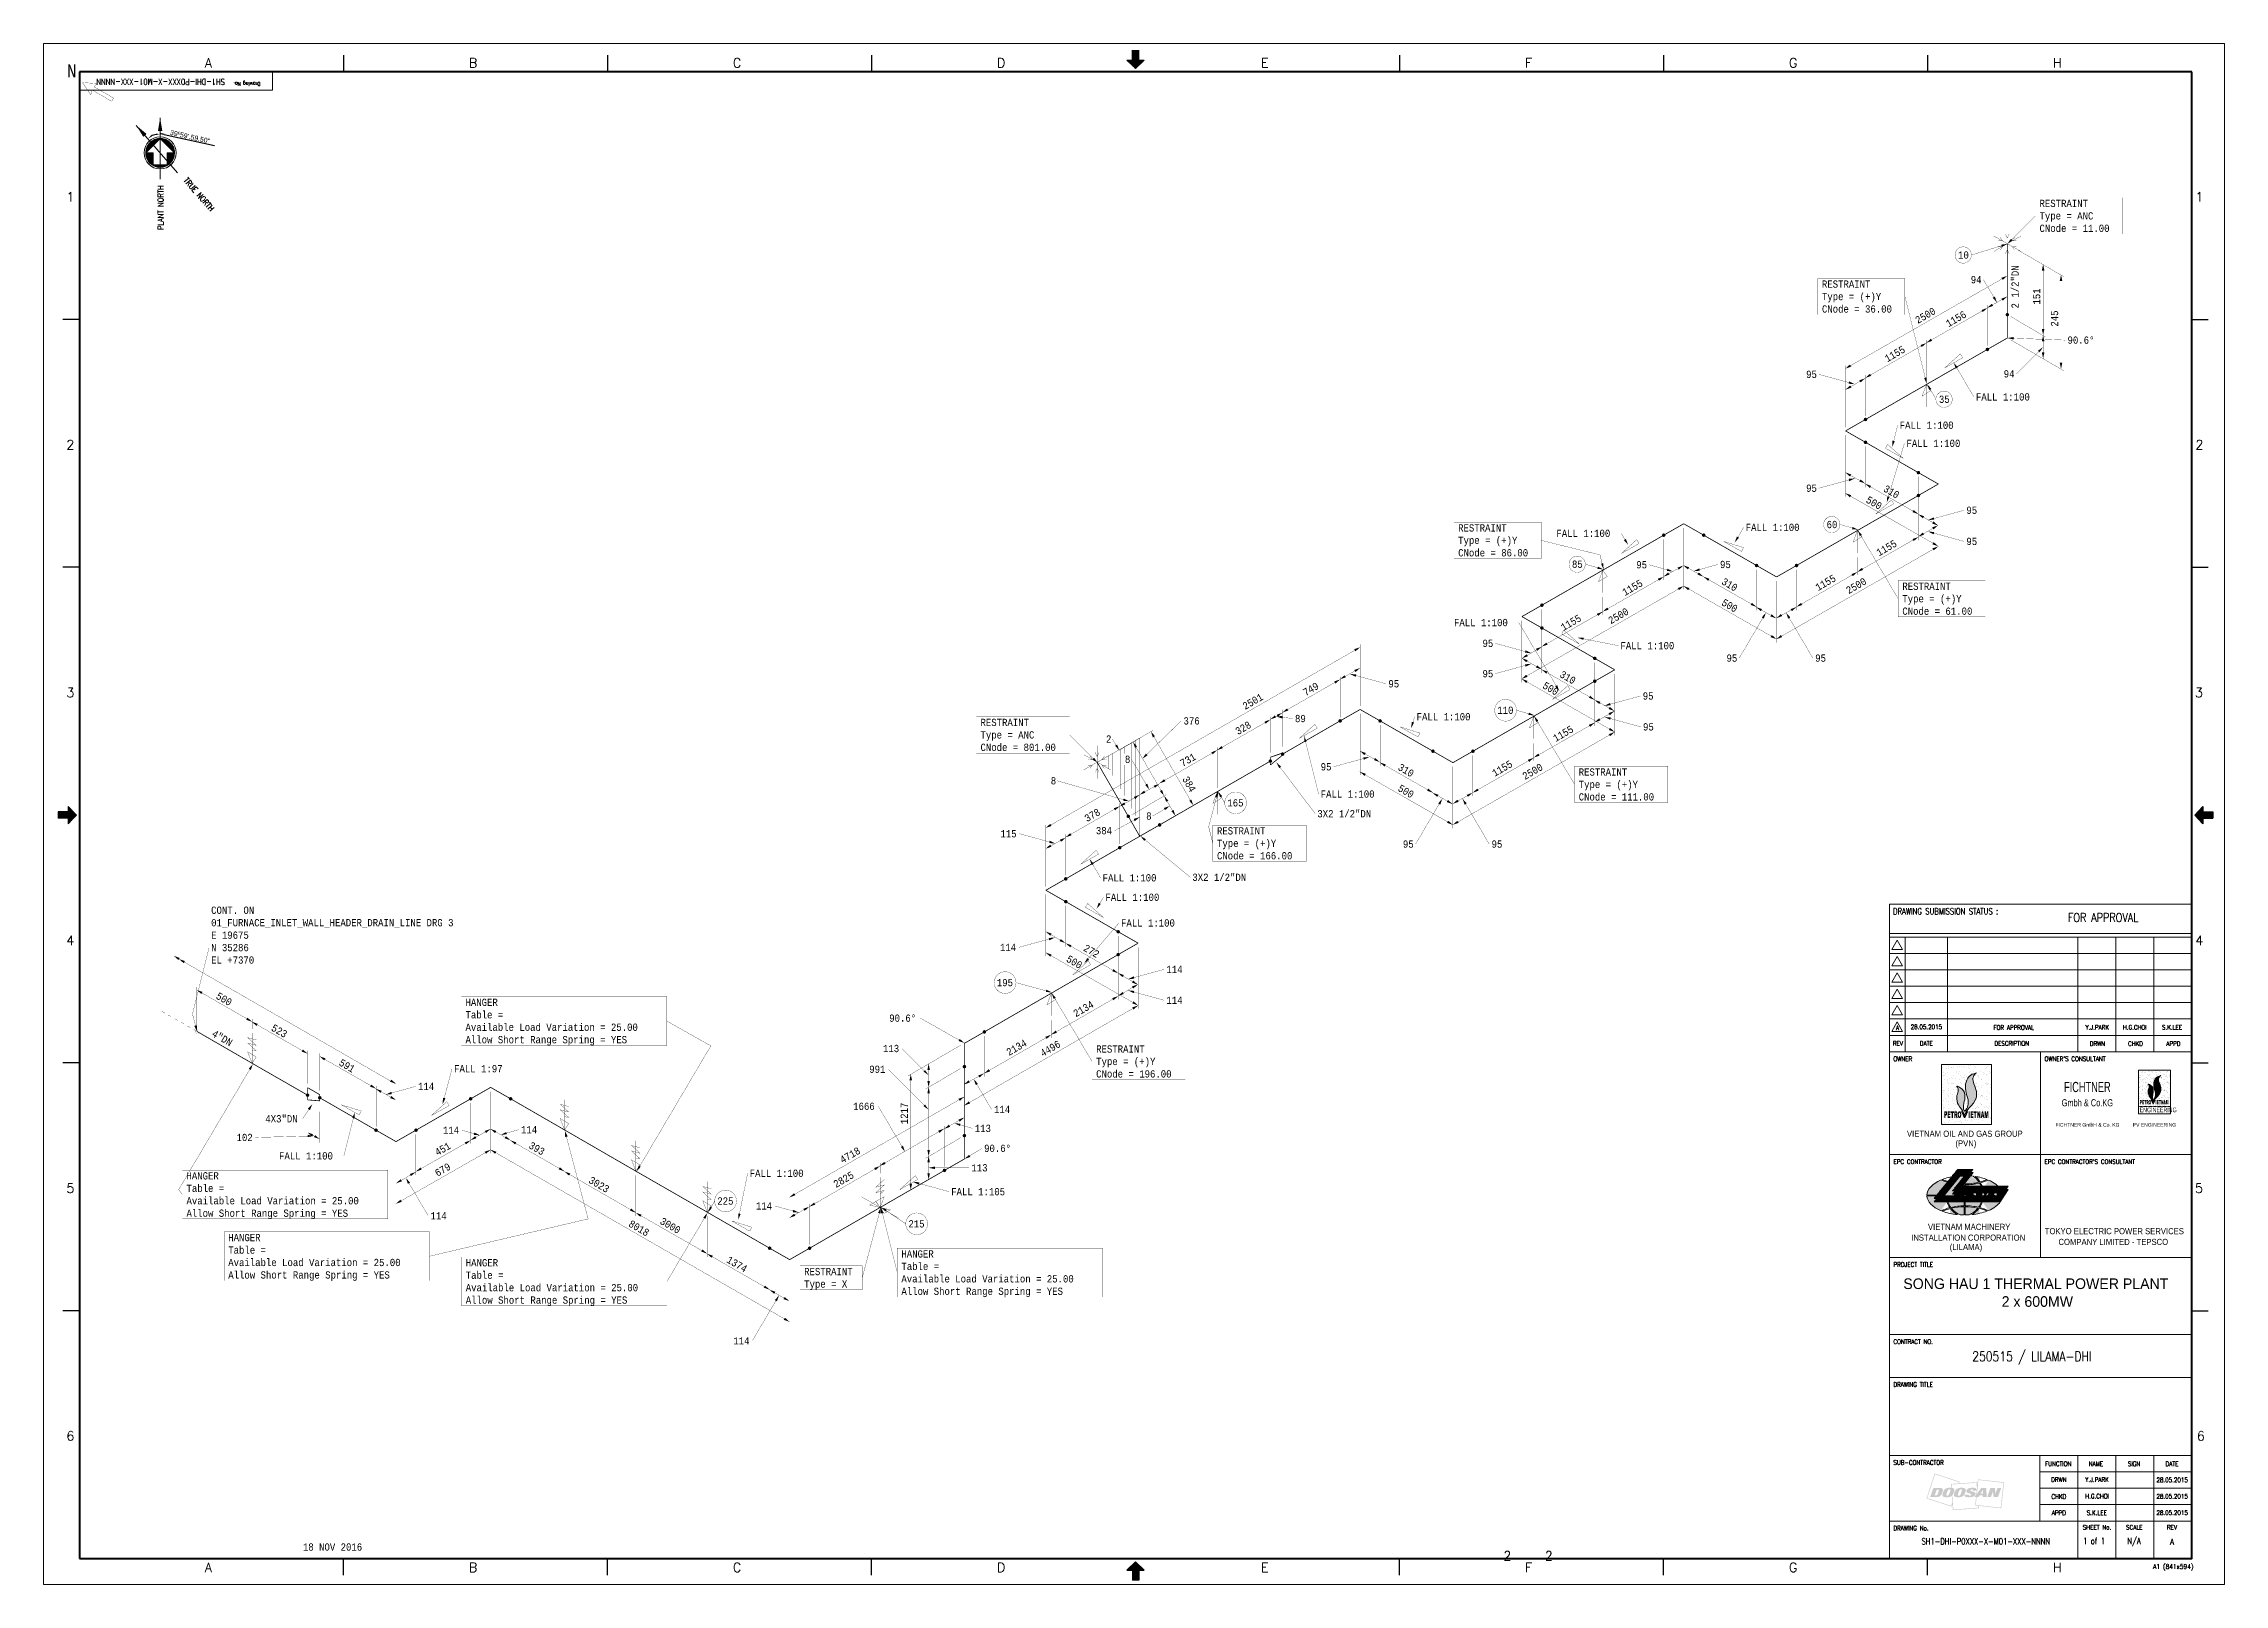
# Model space of a CAD drawing. Header units: millimetres. Extents: x 0 to 841, y 0 to 594.
import ezdxf
from ezdxf.enums import TextEntityAlignment as Align

# ---------------------------------------------------------------- set-up
doc = ezdxf.new("R2010")
doc.units = ezdxf.units.MM
doc.linetypes.add('ACANSTGL', pattern=[0.11811, 0.07874, -0.03937])
doc.layers.get('DefPoints').update_dxf_attribs({"lineweight": 0})
for name, color, linetype in [('_DIM', 7, 'Continuous'), ('_EQUIP', 3, 'Continuous'), ('_KEYPLAN', 7, 'Continuous'), ('_TITLE BLOCK', 7, 'Continuous'), ('BACKING', 7, 'Continuous'), ('BORDER', 7, 'Continuous'), ('DIM-LINES', 7, 'Continuous'), ('DIM-TEXT', 7, 'Continuous'), ('EVN-BLUE', 160, 'Continuous'), ('FITTINGS', 7, 'Continuous'), ('FRAME2', 8, 'Continuous'), ('ISO-TEXT', 7, 'Continuous'), ('Level 62', 7, 'Continuous'), ('PIPE', 7, 'Continuous'), ('WELDS', 7, 'Continuous'), ('타이틀', 7, 'Continuous')]:
    doc.layers.add(name, color=color, linetype=linetype)
for name, color, linetype, lineweight in [('LOGO-LLM2', 2, 'Continuous', 5), ('LOGO-LMM1', 240, 'Continuous', 5), ('LOGO-LMM5', 170, 'Continuous', 5), ('poyry-logo', 7, 'Continuous', 5), ('PROJECT-TEXT', 7, 'Continuous', 50), ('TITLE-TEXT', 7, 'Continuous', 35)]:
    doc.layers.add(name, color=color, linetype=linetype, lineweight=lineweight)
doc.styles.add('arial', font='arial.ttf')
doc.styles.add('CG', font='romans.shx')
doc.styles.add('MONOTXT', font='monotxt.shx', dxfattribs={"height": 2.4})
doc.styles.add('ROMANC', font='romanc', dxfattribs={"bigfont": 'whgdtxt'})
doc.styles.add('ROMANS', font='ROMANS.shx', dxfattribs={"width": 0.8})
doc.dimstyles.new('VT4_GA(350)', dxfattribs={"dimscale": 300, "dimtxt": 3, "dimasz": 2.5, "dimexe": 1.5, "dimexo": 0.5, "dimgap": 0.5, "dimtad": 1, "dimdec": 0, "dimdsep": 46, "dimlunit": 6, "dimtxsty": 'Standard', "dimcen": 0, "dimclrd": 4, "dimclre": 4, "dimclrt": 7, "dimadec": 0, "dimazin": 0, "dimtfac": 1, "dimtdec": 0, "dimtmove": 0, "dimatfit": 3, "dimfxl": 0.18, "dimtolj": 1, "dimtzin": 0, "dimarcsym": 1})

msp = doc.modelspace()

# ---------------------------------------------------------------- texts
at = {"style": 'MONOTXT'}
for s, height, width, p in [('N', 5, 0.857, (9, 581)), ('18 NOV 2016', 2.8, 0.8571, (100, 13)), ('2', 4, 0.85, (563, 9)), ('2', 4, 0.85, (579, 9))]:
    msp.add_text(s, height=height, dxfattribs=dict(at, width=width)).set_placement(p)
at = {"layer": '_TITLE BLOCK', "lineweight": 0, "style": 'ROMANS', "width": 0.8}
msp.add_text('SH1-DHI-P0XXX-X-M01-XXX-NNNN', height=2.403, rotation=180, dxfattribs=at).set_placement((45.14, 580.47), align=Align.CENTER)
for height, p in [(3.4043, (794.25, 257.09)), (1.7659, (759.76, 214.69))]:
    msp.add_text('FOR APPROVAL', height=height, dxfattribs=at).set_placement(p, align=Align.MIDDLE_CENTER)
for s, height, p in [('A', 1.77, (714.31, 213.71)), ('28.05.2015', 1.766, (720.03, 214.04)), ('Y.J.PARK', 1.766, (787.43, 213.88)), ('H.G.CHOI', 1.766, (801.88, 213.88)), ('S.K.LEE', 1.766, (816.93, 213.88)), ('Y.J.PARK', 1.766, (787.35, 39.5)), ('H.G.CHOI', 1.766, (787.35, 33.09)), ('28.05.2015', 1.766, (814.81, 39.38)), ('28.05.2015', 1.766, (814.81, 33.06)), ('S.K.LEE', 1.766, (787.92, 26.73)), ('28.05.2015', 1.766, (814.81, 26.75)), ('1 of 1', 2.4, (786.51, 15.56)), ('N/A', 2.4, (803.61, 15.56)), ('A', 2.4, (820.06, 15.19))]:
    msp.add_text(s, height=height, dxfattribs=at).set_placement(p)
msp.add_text('SH1-DHI-P0XXX-X-M01-XXX-NNNN', height=2.4, dxfattribs=at).set_placement((748.98, 15.43), align=Align.CENTER)
at = {"layer": 'DIM-TEXT', "style": 'MONOTXT', "width": 0.8571}
for s, p in [('94', (743.2, 501.6)), ('95', (679.7, 465.1)), ('94', (755.9, 465.3)), ('95', (679.7, 421.2)), ('95', (741.5, 412.7)), ('95', (741.5, 400.7)), ('95', (614.2, 391.7)), ('95', (646.5, 391.8)), ('95', (554.9, 361.4)), ('95', (649, 355.7)), ('95', (683.2, 355.7)), ('95', (518.6, 345.8)), ('95', (554.9, 349.7)), ('95', (616.7, 341.1)), ('376', (439.6, 331.5)), ('89', (482.6, 332.4)), ('95', (616.8, 329.2)), ('2', (409.7, 324.5)), ('8', (388.4, 308.4)), ('8', (417, 316.7)), ('95', (492.5, 313.8)), ('8', (425.2, 294.8)), ('115', (369, 288)), ('384', (405.8, 289.2)), ('95', (524.2, 284)), ('95', (558.4, 284)), ('114', (368.8, 244.2)), ('114', (433, 235.7)), ('114', (433, 223.8)), ('113', (323.7, 205.2)), ('991', (318.4, 197.2)), ('114', (144.4, 190.6)), ('1666', (312.2, 182.9)), ('114', (184.1, 173.9)), ('113', (359.1, 174.4)), ('114', (366.5, 181.7)), ('102', (74.4, 170.9)), ('114', (154, 173.7)), ('113', (357.8, 159.2)), ('114', (149.2, 140.7)), ('114', (274.7, 144.5)), ('114', (266, 92.5))]:
    msp.add_text(s, height=2.8, dxfattribs=at).set_placement(p)
for s, rotation, p in [('151', 90, (770, 493.4)), ('2500', 30, (722.8, 485.9)), ('1156', 30, (734.6, 484.6)), ('245', 90, (776.9, 484.9)), ('1155', 30, (711, 471.1)), ('310', -30, (709.2, 421.6)), ('500', -30, (702.5, 417.3)), ('1155', 30, (707.8, 396.3)), ('1155', 30, (609.8, 381)), ('310', -30, (646.8, 385.8)), ('1155', 30, (684.3, 382.9)), ('2500', 30, (696.1, 381.7)), ('500', -30, (646.8, 377.7)), ('1155', 30, (586.1, 367.5)), ('2500', 30, (604.4, 370.1)), ('749', 30, (486.7, 342.4)), ('500', -30, (577.8, 345.7)), ('310', -30, (584.4, 350)), ('2501', 30, (463.4, 337.1)), ('328', 30, (460.6, 327.4)), ('1155', 30, (583.1, 324.7)), ('731', 30, (439.3, 315.1)), ('384', -60, (439, 310.5)), ('310', -30, (522, 314.2)), ('1155', 30, (559.6, 311.3)), ('2500', 30, (571.3, 310.1)), ('500', -30, (522, 306.1)), ('378', 30, (402.4, 293.8)), ('272', -30, (400.7, 244.5)), ('500', -30, (394.1, 240.3)), ('500', -30, (66.2, 226)), ('2134', 30, (398.1, 218.6)), ('523', -30, (87.5, 213.7)), ('591', -30, (113.6, 200.3)), ('2134', 30, (372.3, 203.7)), ('4496', 30, (385.3, 203.3)), ('1217', 90, (333.3, 177.4)), ('451', 30, (151.9, 165.1)), ('393', -30, (186.8, 168.4)), ('4718', 30, (308.1, 162.2)), ('679', 30, (151.9, 157.1)), ('3023', -30, (209.9, 155)), ('2825', 30, (305.6, 152.8)), ('8018', -30, (225.3, 138.2)), ('3000', -30, (237.4, 139.2)), ('1374', -30, (263.1, 124.3))]:
    msp.add_text(s, height=2.8, rotation=rotation, dxfattribs=at).set_placement(p)
at = {"layer": 'ISO-TEXT', "style": 'MONOTXT', "width": 0.8571}
for s, rotation, p in [('2 1/2"DN', 90, (761.7, 491.9)), ('4"DN', -30, (64.6, 211.5))]:
    msp.add_text(s, height=2.8, rotation=rotation, dxfattribs=at).set_placement(p)
for s, p in [('90.6°', (780.5, 478.3)), ('FALL 1:100', (745.2, 456.4)), ('FALL 1:100', (715.8, 445.5)), ('FALL 1:100', (718.4, 438.5)), ('FALL 1:100', (583.4, 403.8)), ('FALL 1:100', (656.4, 406.1)), ('FALL 1:100', (543.9, 369.4)), ('FALL 1:100', (608.1, 360.5)), ('FALL 1:100', (529.5, 333.1)), ('FALL 1:100', (492.5, 303.3)), ('3X2 1/2"DN', (491.2, 295.7)), ('FALL 1:100', (408.4, 271)), ('3X2 1/2"DN', (443, 271.2)), ('CONT. ON', (64.6, 258.5)), ('FALL 1:100', (409.5, 263.5)), ('01_FURNACE_INLET_WALL_HEADER_DRAIN_LINE DRG 3', (64.6, 253.7)), ('FALL 1:100', (415.5, 253.6)), ('90.6°', (326.1, 216.9)), ('FALL 1:97', (158.3, 197.4)), ('4X3"DN', (85.5, 178.1)), ('90.6°', (362.7, 166.7)), ('FALL 1:100', (90.8, 163.8)), ('FALL 1:100', (272.3, 157.1)), ('FALL 1:105', (350, 150))]:
    msp.add_text(s, height=2.8, dxfattribs=at).set_placement(p)

# ---------------------------------------------------------------- blocks, each defined once
blk = doc.blocks.new('[SH1] A1 FORMAT')
at = {"layer": 'BORDER'}
for points in [[(1724.77, 31.6), (1724.34, 30.27), (1715.15, 33.25), (1718.14, 42.44), (1727.32, 39.45), (1727.15, 38.91), (1727.39, 38.93), (1727.61, 39.6), (1717.99, 42.73), (1714.86, 33.1), (1724.49, 29.98), (1724.82, 30.99)], [(1734.3, 36.91), (1734.44, 38.17), (1734.35, 39.43), (1724.26, 38.7), (1724.99, 28.61), (1735.08, 29.34), (1735.02, 30.27), (1734.78, 30.29), (1734.84, 29.56), (1725.2, 28.86), (1724.5, 38.49), (1734.14, 39.19)]]:
    blk.add_hatch(color=256, dxfattribs=at).paths.add_polyline_path(points)
h = blk.add_hatch(color=256, dxfattribs=at)
h.paths.add_polyline_path([(1717.5, 37.18), (1719.72, 37.18), (1720.3, 37.15), (1720.52, 37.1), (1720.71, 37.04), (1720.86, 36.96), (1720.92, 36.92), (1720.98, 36.87), (1721.03, 36.82), (1721.07, 36.76), (1721.1, 36.71), (1721.13, 36.65), (1721.15, 36.59), (1721.16, 36.52), (1721.18, 36.38), (1721.17, 36.24), (1721.15, 36.08), (1720.96, 35.42), (1720.68, 34.75), (1720.5, 34.45), (1720.38, 34.32), (1720.26, 34.19), (1720.11, 34.07), (1719.95, 33.97), (1719.77, 33.88), (1719.56, 33.8), (1719.08, 33.69), (1718.47, 33.65), (1716.25, 33.65)])
h.paths.add_polyline_path([(1718.02, 34.32), (1718.32, 34.32), (1718.52, 34.33), (1718.61, 34.34), (1718.69, 34.35), (1718.76, 34.38), (1718.83, 34.41), (1718.89, 34.46), (1718.95, 34.51), (1719, 34.57), (1719.05, 34.65), (1719.16, 34.84), (1719.38, 35.42), (1719.56, 35.99), (1719.6, 36.19), (1719.6, 36.26), (1719.6, 36.3), (1719.59, 36.33), (1719.58, 36.36), (1719.57, 36.38), (1719.56, 36.4), (1719.54, 36.42), (1719.52, 36.44), (1719.5, 36.46), (1719.47, 36.47), (1719.44, 36.48), (1719.38, 36.5), (1719.3, 36.51), (1719.1, 36.52), (1718.8, 36.52)], flags=16)
h.paths.add_polyline_path([(1723.93, 37.25), (1724.46, 37.23), (1724.89, 37.15), (1725.06, 37.09), (1725.2, 37.02), (1725.27, 36.98), (1725.32, 36.93), (1725.38, 36.88), (1725.42, 36.83), (1725.46, 36.77), (1725.49, 36.71), (1725.52, 36.65), (1725.54, 36.58), (1725.57, 36.43), (1725.57, 36.26), (1725.56, 36.08), (1725.52, 35.88), (1725.38, 35.42), (1725.19, 34.96), (1724.98, 34.57), (1724.85, 34.41), (1724.72, 34.26), (1724.58, 34.12), (1724.42, 34.01), (1724.25, 33.9), (1724.07, 33.82), (1723.66, 33.69), (1723.18, 33.61), (1722.63, 33.58), (1722.1, 33.61), (1721.68, 33.69), (1721.51, 33.74), (1721.36, 33.82), (1721.3, 33.86), (1721.24, 33.9), (1721.19, 33.95), (1721.14, 34.01), (1721.1, 34.06), (1721.07, 34.12), (1721.04, 34.19), (1721.02, 34.26), (1721, 34.41), (1720.99, 34.57), (1721.01, 34.76), (1721.05, 34.96), (1721.18, 35.42), (1721.37, 35.88), (1721.59, 36.26), (1721.71, 36.43), (1721.84, 36.58), (1721.99, 36.71), (1722.15, 36.83), (1722.31, 36.93), (1722.5, 37.02), (1722.91, 37.15), (1723.38, 37.23)])
h.paths.add_polyline_path([(1722.85, 34.21), (1722.94, 34.21), (1723.02, 34.22), (1723.09, 34.24), (1723.15, 34.26), (1723.21, 34.3), (1723.27, 34.34), (1723.32, 34.39), (1723.38, 34.45), (1723.48, 34.62), (1723.58, 34.83), (1723.8, 35.42), (1724, 36.01), (1724.05, 36.22), (1724.06, 36.31), (1724.06, 36.38), (1724.05, 36.45), (1724.05, 36.47), (1724.04, 36.5), (1724.02, 36.52), (1724.01, 36.54), (1723.99, 36.56), (1723.97, 36.57), (1723.95, 36.59), (1723.92, 36.6), (1723.86, 36.62), (1723.79, 36.63), (1723.71, 36.63), (1723.63, 36.63), (1723.55, 36.62), (1723.48, 36.6), (1723.41, 36.57), (1723.35, 36.54), (1723.29, 36.5), (1723.24, 36.44), (1723.19, 36.38), (1723.09, 36.22), (1722.99, 36.01), (1722.76, 35.42), (1722.57, 34.83), (1722.52, 34.62), (1722.51, 34.53), (1722.5, 34.45), (1722.51, 34.39), (1722.52, 34.36), (1722.53, 34.34), (1722.54, 34.32), (1722.56, 34.3), (1722.57, 34.28), (1722.59, 34.26), (1722.62, 34.25), (1722.64, 34.24), (1722.7, 34.22), (1722.77, 34.21)], flags=16)
h.paths.add_polyline_path([(1728.36, 37.25), (1728.89, 37.23), (1729.31, 37.15), (1729.49, 37.09), (1729.63, 37.02), (1729.7, 36.98), (1729.75, 36.93), (1729.8, 36.88), (1729.85, 36.83), (1729.89, 36.77), (1729.92, 36.71), (1729.95, 36.65), (1729.97, 36.58), (1730, 36.43), (1730, 36.26), (1729.99, 36.08), (1729.95, 35.88), (1729.81, 35.42), (1729.62, 34.96), (1729.41, 34.57), (1729.28, 34.41), (1729.15, 34.26), (1729.01, 34.12), (1728.85, 34.01), (1728.68, 33.9), (1728.5, 33.82), (1728.09, 33.69), (1727.61, 33.61), (1727.06, 33.58), (1726.53, 33.61), (1726.11, 33.69), (1725.94, 33.74), (1725.79, 33.82), (1725.73, 33.86), (1725.67, 33.9), (1725.62, 33.95), (1725.57, 34.01), (1725.54, 34.06), (1725.5, 34.12), (1725.47, 34.19), (1725.45, 34.26), (1725.43, 34.41), (1725.42, 34.57), (1725.44, 34.76), (1725.48, 34.96), (1725.61, 35.42), (1725.8, 35.88), (1726.02, 36.26), (1726.14, 36.43), (1726.27, 36.58), (1726.42, 36.71), (1726.57, 36.83), (1726.74, 36.93), (1726.93, 37.02), (1727.34, 37.15), (1727.81, 37.23)])
h.paths.add_polyline_path([(1727.28, 34.21), (1727.37, 34.21), (1727.45, 34.22), (1727.52, 34.24), (1727.58, 34.26), (1727.64, 34.29), (1727.7, 34.34), (1727.76, 34.39), (1727.81, 34.45), (1727.91, 34.61), (1728.01, 34.83), (1728.23, 35.42), (1728.43, 36.01), (1728.47, 36.22), (1728.49, 36.31), (1728.49, 36.38), (1728.48, 36.45), (1728.47, 36.47), (1728.46, 36.5), (1728.45, 36.52), (1728.44, 36.54), (1728.42, 36.56), (1728.4, 36.57), (1728.38, 36.59), (1728.35, 36.6), (1728.29, 36.62), (1728.22, 36.63), (1728.14, 36.63), (1728.06, 36.63), (1727.98, 36.62), (1727.91, 36.6), (1727.84, 36.57), (1727.78, 36.54), (1727.72, 36.5), (1727.67, 36.45), (1727.62, 36.38), (1727.52, 36.22), (1727.42, 36.01), (1727.19, 35.42), (1727, 34.83), (1726.95, 34.62), (1726.94, 34.53), (1726.94, 34.45), (1726.94, 34.39), (1726.95, 34.36), (1726.96, 34.34), (1726.97, 34.32), (1726.99, 34.3), (1727, 34.28), (1727.02, 34.26), (1727.05, 34.25), (1727.07, 34.24), (1727.13, 34.22), (1727.2, 34.21)], flags=16)
h.paths.add_polyline_path([(1735.95, 37.18), (1737.88, 37.18), (1738.06, 33.65), (1736.43, 33.65), (1736.49, 34.27), (1735.27, 34.27), (1734.9, 33.65), (1733.27, 33.65)])
h.paths.add_polyline_path([(1736.67, 36.46), (1736.65, 36.46), (1735.7, 34.96), (1736.56, 34.96)], flags=16)
h = blk.add_hatch(color=256, dxfattribs=at)
edge = h.paths.add_edge_path()
edge.add_line((1732.66, 36.16), (1732.69, 36.25))
edge.add_arc((1732.46, 36.37), 0.267, 332.74178, 464.21354)
edge.add_arc((1732.32, 36.05), 0.588, 83.2715, 152.4647)
edge.add_line((1731.8, 36.32), (1731.79, 36.29))
edge.add_line((1731.79, 36.29), (1731.79, 36.26))
edge.add_line((1731.79, 36.26), (1731.78, 36.23))
edge.add_line((1731.78, 36.23), (1731.79, 36.2))
edge.add_line((1731.79, 36.2), (1731.79, 36.17))
edge.add_line((1731.79, 36.17), (1731.8, 36.15))
edge.add_line((1731.8, 36.15), (1731.82, 36.12))
edge.add_line((1731.82, 36.12), (1731.83, 36.1))
edge.add_line((1731.83, 36.1), (1731.85, 36.08))
edge.add_line((1731.85, 36.08), (1731.87, 36.06))
edge.add_line((1731.87, 36.06), (1731.93, 36.02))
edge.add_line((1731.93, 36.02), (1732.06, 35.95))
edge.add_line((1732.06, 35.95), (1732.84, 35.72))
edge.add_line((1732.84, 35.72), (1733.25, 35.58))
edge.add_line((1733.25, 35.58), (1733.43, 35.49))
edge.add_line((1733.43, 35.49), (1733.51, 35.43))
edge.add_line((1733.51, 35.43), (1733.58, 35.38))
edge.add_line((1733.58, 35.38), (1733.64, 35.31))
edge.add_line((1733.64, 35.31), (1733.69, 35.24))
edge.add_line((1733.69, 35.24), (1733.73, 35.17))
edge.add_line((1733.73, 35.17), (1733.76, 35.08))
edge.add_line((1733.76, 35.08), (1733.77, 34.99))
edge.add_line((1733.77, 34.99), (1733.77, 34.9))
edge.add_line((1733.77, 34.9), (1733.76, 34.79))
edge.add_line((1733.76, 34.79), (1733.72, 34.67))
edge.add_line((1733.72, 34.67), (1733.67, 34.54))
edge.add_line((1733.67, 34.54), (1733.59, 34.41))
edge.add_line((1733.59, 34.41), (1733.51, 34.29))
edge.add_line((1733.51, 34.29), (1733.41, 34.19))
edge.add_line((1733.41, 34.19), (1733.3, 34.09))
edge.add_line((1733.3, 34.09), (1733.18, 34))
edge.add_line((1733.18, 34), (1732.89, 33.85))
edge.add_line((1732.89, 33.85), (1732.56, 33.73))
edge.add_line((1732.56, 33.73), (1732.17, 33.65))
edge.add_line((1732.17, 33.65), (1731.25, 33.58))
edge.add_line((1731.25, 33.58), (1730.43, 33.64))
edge.add_line((1730.43, 33.64), (1730.12, 33.7))
edge.add_line((1730.12, 33.7), (1729.99, 33.75))
edge.add_line((1729.99, 33.75), (1729.87, 33.8))
edge.add_line((1729.87, 33.8), (1729.78, 33.87))
edge.add_line((1729.78, 33.87), (1729.74, 33.9))
edge.add_line((1729.74, 33.9), (1729.7, 33.94))
edge.add_line((1729.7, 33.94), (1729.67, 33.98))
edge.add_line((1729.67, 33.98), (1729.64, 34.02))
edge.add_line((1729.64, 34.02), (1729.62, 34.07))
edge.add_line((1729.62, 34.07), (1729.6, 34.11))
edge.add_line((1729.6, 34.11), (1729.59, 34.16))
edge.add_line((1729.59, 34.16), (1729.58, 34.21))
edge.add_line((1729.58, 34.21), (1729.58, 34.27))
edge.add_line((1729.58, 34.27), (1729.58, 34.32))
edge.add_line((1729.58, 34.32), (1729.59, 34.45))
edge.add_line((1729.59, 34.45), (1729.63, 34.58))
edge.add_line((1729.63, 34.58), (1731.13, 34.62))
edge.add_arc((1731.38, 34.48), 0.29, 151.47225, 290.25649)
edge.add_arc((1731.54, 34.83), 0.627, 264.65218, 333.34498)
edge.add_line((1732.1, 34.55), (1732.11, 34.58))
edge.add_line((1732.11, 34.58), (1732.11, 34.61))
edge.add_line((1732.11, 34.61), (1732.12, 34.64))
edge.add_line((1732.12, 34.64), (1732.11, 34.67))
edge.add_line((1732.11, 34.67), (1732.11, 34.69))
edge.add_line((1732.11, 34.69), (1732.1, 34.72))
edge.add_line((1732.1, 34.72), (1732.09, 34.74))
edge.add_line((1732.09, 34.74), (1732.07, 34.77))
edge.add_line((1732.07, 34.77), (1732.05, 34.79))
edge.add_line((1732.05, 34.79), (1732.03, 34.81))
edge.add_line((1732.03, 34.81), (1731.98, 34.85))
edge.add_line((1731.98, 34.85), (1731.92, 34.88))
edge.add_line((1731.92, 34.88), (1731.85, 34.92))
edge.add_line((1731.85, 34.92), (1731.11, 35.14))
edge.add_line((1731.11, 35.14), (1730.71, 35.28))
edge.add_line((1730.71, 35.28), (1730.54, 35.36))
edge.add_line((1730.54, 35.36), (1730.46, 35.42))
edge.add_line((1730.46, 35.42), (1730.39, 35.47))
edge.add_line((1730.39, 35.47), (1730.33, 35.53))
edge.add_line((1730.33, 35.53), (1730.29, 35.6))
edge.add_line((1730.29, 35.6), (1730.25, 35.67))
edge.add_line((1730.25, 35.67), (1730.22, 35.75))
edge.add_line((1730.22, 35.75), (1730.21, 35.84))
edge.add_line((1730.21, 35.84), (1730.21, 35.93))
edge.add_line((1730.21, 35.93), (1730.23, 36.04))
edge.add_line((1730.23, 36.04), (1730.26, 36.15))
edge.add_line((1730.26, 36.15), (1730.31, 36.28))
edge.add_line((1730.31, 36.28), (1730.38, 36.4))
edge.add_line((1730.38, 36.4), (1730.46, 36.52))
edge.add_line((1730.46, 36.52), (1730.55, 36.62))
edge.add_line((1730.55, 36.62), (1730.65, 36.72))
edge.add_line((1730.65, 36.72), (1730.76, 36.81))
edge.add_line((1730.76, 36.81), (1731.03, 36.97))
edge.add_line((1731.03, 36.97), (1731.34, 37.09))
edge.add_line((1731.34, 37.09), (1731.7, 37.18))
edge.add_line((1731.7, 37.18), (1732.12, 37.23))
edge.add_line((1732.12, 37.23), (1732.58, 37.25))
edge.add_line((1732.58, 37.25), (1733.04, 37.24))
edge.add_line((1733.04, 37.24), (1733.42, 37.19))
edge.add_line((1733.42, 37.19), (1733.72, 37.11))
edge.add_line((1733.72, 37.11), (1733.84, 37.05))
edge.add_line((1733.84, 37.05), (1733.94, 36.99))
edge.add_line((1733.94, 36.99), (1734.02, 36.92))
edge.add_line((1734.02, 36.92), (1734.05, 36.88))
edge.add_line((1734.05, 36.88), (1734.08, 36.84))
edge.add_line((1734.08, 36.84), (1734.11, 36.8))
edge.add_line((1734.11, 36.8), (1734.13, 36.75))
edge.add_line((1734.13, 36.75), (1734.15, 36.7))
edge.add_line((1734.15, 36.7), (1734.16, 36.65))
edge.add_line((1734.16, 36.65), (1734.17, 36.55))
edge.add_line((1734.17, 36.55), (1734.16, 36.43))
edge.add_line((1734.16, 36.43), (1734.14, 36.3))
edge.add_line((1734.14, 36.3), (1734.1, 36.16))
edge.add_line((1734.1, 36.16), (1732.66, 36.16))
h.paths.add_polyline_path([(1739.5, 37.18), (1741.22, 37.18), (1741.43, 35.01), (1741.45, 35.01), (1742.22, 37.18), (1743.65, 37.18), (1742.4, 33.65), (1740.72, 33.65), (1740.47, 35.83), (1740.46, 35.83), (1739.69, 33.65), (1738.25, 33.65)])
h = blk.add_hatch(color=256, dxfattribs=at)
h.paths.add_polyline_path([(1733.59, 30.43), (1743.64, 29.31), (1744.75, 39.37), (1734.7, 40.48)])
h.paths.add_polyline_path([(1734.9, 40.23), (1744.5, 39.17), (1743.44, 29.57), (1733.84, 30.63)], flags=16)
at = {"layer": 'Level 62', "linetype": 'Continuous', "lineweight": 0, "extrusion": (0, 0, -1)}
for points in [[(-1729.52, 180.94), (-1729.7, 181.42), (-1730.22, 182.28), (-1730.8, 183.07), (-1731.42, 183.79), (-1732.12, 184.52), (-1732.92, 185.53), (-1733.58, 186.64), (-1733.99, 187.51), (-1734.1, 188), (-1734.11, 188.97), (-1734.07, 190.06), (-1733.91, 190.73), (-1733.71, 191.34), (-1733.48, 192.09), (-1733.15, 192.97), (-1732.98, 193.5), (-1732.82, 194.13), (-1732.75, 194.59), (-1732.77, 195.12), (-1732.91, 195.64), (-1733.13, 196.24), (-1733.43, 196.7), (-1733.86, 197.02), (-1734.11, 197.2), (-1733.12, 196.88), (-1732.51, 196.64), (-1731.91, 196.26), (-1731.47, 195.96), (-1731.09, 195.58), (-1730.78, 195.14), (-1730.41, 194.43), (-1730.1, 193.58), (-1729.94, 192.89), (-1729.88, 191.92), (-1729.88, 191.12), (-1729.95, 190.31), (-1730.09, 189.54), (-1730.29, 188.85), (-1730.54, 188.14), (-1730.77, 187.35), (-1730.87, 186.71), (-1730.87, 185.17), (-1730.78, 184.65), (-1730.65, 184.02), (-1730.34, 183.41), (-1729.86, 182.72), (-1729.57, 182.43), (-1729.38, 182.65), (-1729.17, 183.26), (-1729.11, 183.83), (-1729.15, 184.64), (-1729.3, 185.38), (-1729.43, 186.26), (-1729.6, 186.97), (-1729.63, 187.92), (-1729.62, 188.8), (-1729.53, 189.26), (-1729.36, 189.87), (-1729.06, 190.33), (-1728.6, 190.87), (-1728.04, 191.32), (-1727.31, 191.76), (-1726.85, 192.03), (-1726.55, 192.09), (-1726.52, 192.09), (-1726.6, 191.97), (-1726.79, 191.74), (-1726.97, 191.4), (-1727.04, 190.93), (-1727.04, 189.93), (-1726.96, 189.65), (-1726.75, 189.01), (-1726.6, 188.42), (-1726.56, 187.82), (-1726.59, 187.08), (-1726.62, 186.38), (-1726.85, 185.56), (-1727.2, 184.88), (-1727.75, 184.01), (-1728.3, 183.21), (-1728.71, 182.53), (-1729.11, 181.77)], [(-1802.24, 185.76), (-1802.35, 186.07), (-1802.68, 186.62), (-1803.06, 187.13), (-1803.45, 187.59), (-1803.9, 188.06), (-1804.41, 188.7), (-1804.84, 189.41), (-1805.1, 189.97), (-1805.17, 190.28), (-1805.17, 190.9), (-1805.15, 191.6), (-1805.05, 192.03), (-1804.92, 192.42), (-1804.77, 192.9), (-1804.56, 193.46), (-1804.45, 193.8), (-1804.35, 194.21), (-1804.3, 194.5), (-1804.32, 194.84), (-1804.41, 195.17), (-1804.55, 195.56), (-1804.74, 195.85), (-1805.02, 196.05), (-1805.17, 196.17), (-1804.54, 195.96), (-1804.15, 195.81), (-1803.76, 195.57), (-1803.49, 195.38), (-1803.24, 195.13), (-1803.05, 194.85), (-1802.81, 194.4), (-1802.61, 193.85), (-1802.51, 193.41), (-1802.47, 192.79), (-1802.47, 192.28), (-1802.51, 191.76), (-1802.6, 191.27), (-1802.73, 190.82), (-1802.89, 190.37), (-1803.03, 189.86), (-1803.1, 189.46), (-1803.1, 188.47), (-1803.05, 188.13), (-1802.96, 187.73), (-1802.76, 187.34), (-1802.46, 186.9), (-1802.27, 186.72), (-1802.15, 186.86), (-1802.01, 187.25), (-1801.98, 187.61), (-1802, 188.13), (-1802.1, 188.6), (-1802.18, 189.17), (-1802.29, 189.62), (-1802.31, 190.23), (-1802.3, 190.79), (-1802.24, 191.09), (-1802.13, 191.48), (-1801.94, 191.77), (-1801.65, 192.12), (-1801.29, 192.4), (-1800.82, 192.69), (-1800.53, 192.86), (-1800.33, 192.9), (-1800.32, 192.9), (-1800.37, 192.82), (-1800.49, 192.67), (-1800.61, 192.46), (-1800.65, 192.16), (-1800.65, 191.52), (-1800.6, 191.34), (-1800.46, 190.93), (-1800.37, 190.55), (-1800.34, 190.16), (-1800.36, 189.69), (-1800.38, 189.25), (-1800.53, 188.72), (-1800.75, 188.28), (-1801.1, 187.73), (-1801.45, 187.21), (-1801.72, 186.78), (-1801.97, 186.29)]]:
    blk.add_hatch(color=1, dxfattribs=at).paths.add_polyline_path(points)
at = {"layer": 'Level 62', "linetype": 'Continuous', "lineweight": 0, "ltscale": 10, "extrusion": (0, 0, -1)}
h = blk.add_hatch(color=7, dxfattribs=at)
edge = h.paths.add_edge_path()
edge.add_line((-1797.24, 186.68), (-1797.66, 186.68))
edge.add_spline(control_points=[(-1797.66, 186.68), (-1797.8, 186.68), (-1797.86, 186.55)], knot_values=[0, 0, 0, 1, 1, 1], degree=2, periodic=0)
edge.add_spline(control_points=[(-1797.86, 186.55), (-1797.93, 186.42), (-1797.93, 186.18)], knot_values=[0, 0, 0, 1, 1, 1], degree=2, periodic=0)
edge.add_spline(control_points=[(-1797.93, 186.18), (-1797.93, 185.93), (-1797.86, 185.79)], knot_values=[0, 0, 0, 1, 1, 1], degree=2, periodic=0)
edge.add_spline(control_points=[(-1797.86, 185.79), (-1797.78, 185.65), (-1797.63, 185.65)], knot_values=[0, 0, 0, 1, 1, 1], degree=2, periodic=0)
edge.add_line((-1797.63, 185.65), (-1797.49, 185.65))
edge.add_line((-1797.49, 185.65), (-1797.49, 185.04))
edge.add_line((-1797.49, 185.04), (-1797.24, 185.04))
edge.add_line((-1797.24, 185.04), (-1797.24, 186.68))
edge = h.paths.add_edge_path(flags=16)
edge.add_line((-1797.49, 185.98), (-1797.55, 185.98))
edge.add_spline(control_points=[(-1797.55, 185.98), (-1797.63, 185.98), (-1797.66, 186.03)], knot_values=[0, 0, 0, 1, 1, 1], degree=2, periodic=0)
edge.add_spline(control_points=[(-1797.66, 186.03), (-1797.69, 186.08), (-1797.69, 186.16)], knot_values=[0, 0, 0, 1, 1, 1], degree=2, periodic=0)
edge.add_spline(control_points=[(-1797.69, 186.16), (-1797.69, 186.24), (-1797.66, 186.29)], knot_values=[0, 0, 0, 1, 1, 1], degree=2, periodic=0)
edge.add_spline(control_points=[(-1797.66, 186.29), (-1797.64, 186.35), (-1797.56, 186.35)], knot_values=[0, 0, 0, 1, 1, 1], degree=2, periodic=0)
edge.add_line((-1797.56, 186.35), (-1797.49, 186.35))
edge.add_line((-1797.49, 186.35), (-1797.49, 185.98))
for points in [[(-1798.76, 185.04), (-1798.76, 185.41), (-1798.32, 185.41), (-1798.32, 185.74), (-1798.71, 185.74), (-1798.71, 186.07), (-1798.32, 186.07), (-1798.32, 186.33), (-1798.74, 186.33), (-1798.74, 186.68), (-1798.07, 186.68), (-1798.07, 185.04)], [(-1799.35, 185.04), (-1799.35, 186.27), (-1799.61, 186.27), (-1799.61, 186.68), (-1798.84, 186.68), (-1798.84, 186.27), (-1799.09, 186.27), (-1799.09, 185.04)], [(-1804.41, 185.07), (-1804.41, 185.44), (-1803.97, 185.44), (-1803.97, 185.76), (-1804.36, 185.76), (-1804.36, 186.1), (-1803.97, 186.1), (-1803.97, 186.36), (-1804.39, 186.36), (-1804.39, 186.71), (-1803.72, 186.71), (-1803.72, 185.07)], [(-1805, 185.07), (-1805, 186.3), (-1805.26, 186.3), (-1805.26, 186.71), (-1804.49, 186.71), (-1804.49, 186.3), (-1804.74, 186.3), (-1804.74, 185.07)], [(-1806.16, 185.07), (-1806.16, 186.71), (-1805.92, 186.71), (-1805.92, 185.8), (-1805.61, 186.71), (-1805.37, 186.71), (-1805.37, 185.07), (-1805.61, 185.07), (-1805.61, 185.97), (-1805.92, 185.07)], [(-1808.12, 185.07), (-1808.12, 186.71), (-1807.79, 186.71), (-1807.66, 185.71), (-1807.54, 186.71), (-1807.2, 186.71), (-1807.2, 185.07), (-1807.41, 185.07), (-1807.41, 186.32), (-1807.57, 185.07), (-1807.76, 185.07), (-1807.92, 186.32), (-1807.92, 185.07)], [(-1724.08, 179.81), (-1724.08, 180.39), (-1723.4, 180.39), (-1723.4, 180.9), (-1724.01, 180.9), (-1724.01, 181.42), (-1723.4, 181.42), (-1723.4, 181.83), (-1724.06, 181.83), (-1724.06, 182.37), (-1723, 182.37), (-1723, 179.81)], [(-1725.01, 179.81), (-1725.01, 181.74), (-1725.41, 181.74), (-1725.41, 182.37), (-1724.21, 182.37), (-1724.21, 181.74), (-1724.61, 181.74), (-1724.61, 179.81)], [(-1732.91, 179.86), (-1732.91, 180.44), (-1732.23, 180.44), (-1732.23, 180.94), (-1732.84, 180.94), (-1732.84, 181.46), (-1732.23, 181.46), (-1732.23, 181.87), (-1732.89, 181.87), (-1732.89, 182.42), (-1731.83, 182.42), (-1731.83, 179.86)], [(-1733.83, 179.86), (-1733.83, 181.78), (-1734.24, 181.78), (-1734.24, 182.42), (-1733.03, 182.42), (-1733.03, 181.78), (-1733.44, 181.78), (-1733.44, 179.86)], [(-1735.64, 179.86), (-1735.64, 182.42), (-1735.27, 182.42), (-1735.27, 181), (-1734.79, 182.42), (-1734.42, 182.42), (-1734.42, 179.86), (-1734.79, 179.86), (-1734.79, 181.27), (-1735.27, 179.86)], [(-1738.72, 179.86), (-1738.72, 182.42), (-1738.2, 182.42), (-1738, 180.86), (-1737.8, 182.42), (-1737.28, 182.42), (-1737.28, 179.86), (-1737.6, 179.86), (-1737.6, 181.81), (-1737.85, 179.86), (-1738.14, 179.86), (-1738.39, 181.81), (-1738.39, 179.86)]]:
    blk.add_hatch(color=7, dxfattribs=at).paths.add_polyline_path(points)
h = blk.add_hatch(color=7, dxfattribs=at)
edge = h.paths.add_edge_path()
edge.add_line((-1799.72, 185.04), (-1799.72, 186.68))
edge.add_line((-1799.72, 186.68), (-1800.15, 186.68))
edge.add_spline(control_points=[(-1800.15, 186.68), (-1800.26, 186.68), (-1800.32, 186.64)], knot_values=[0, 0, 0, 1, 1, 1], degree=2, periodic=0)
edge.add_spline(control_points=[(-1800.32, 186.64), (-1800.39, 186.6), (-1800.42, 186.49)], knot_values=[0, 0, 0, 1, 1, 1], degree=2, periodic=0)
edge.add_spline(control_points=[(-1800.42, 186.49), (-1800.46, 186.38), (-1800.46, 186.23)], knot_values=[0, 0, 0, 1, 1, 1], degree=2, periodic=0)
edge.add_spline(control_points=[(-1800.46, 186.23), (-1800.46, 186.09), (-1800.43, 185.99)], knot_values=[0, 0, 0, 1, 1, 1], degree=2, periodic=0)
edge.add_spline(control_points=[(-1800.43, 185.99), (-1800.4, 185.89), (-1800.35, 185.83)], knot_values=[0, 0, 0, 1, 1, 1], degree=2, periodic=0)
edge.add_spline(control_points=[(-1800.35, 185.83), (-1800.32, 185.79), (-1800.27, 185.76)], knot_values=[0, 0, 0, 1, 1, 1], degree=2, periodic=0)
edge.add_spline(control_points=[(-1800.27, 185.76), (-1800.31, 185.73), (-1800.33, 185.7)], knot_values=[0, 0, 0, 1, 1, 1], degree=2, periodic=0)
edge.add_spline(control_points=[(-1800.33, 185.7), (-1800.34, 185.68), (-1800.37, 185.62)], knot_values=[0, 0, 0, 1, 1, 1], degree=2, periodic=0)
edge.add_spline(control_points=[(-1800.37, 185.62), (-1800.4, 185.55), (-1800.41, 185.52)], knot_values=[0, 0, 0, 1, 1, 1], degree=2, periodic=0)
edge.add_line((-1800.41, 185.52), (-1800.53, 185.04))
edge.add_line((-1800.53, 185.04), (-1800.24, 185.04))
edge.add_line((-1800.24, 185.04), (-1800.11, 185.54))
edge.add_spline(control_points=[(-1800.11, 185.54), (-1800.08, 185.64), (-1800.06, 185.67)], knot_values=[0, 0, 0, 1, 1, 1], degree=2, periodic=0)
edge.add_spline(control_points=[(-1800.06, 185.67), (-1800.04, 185.71), (-1800, 185.71)], knot_values=[0, 0, 0, 1, 1, 1], degree=2, periodic=0)
edge.add_line((-1800, 185.71), (-1799.98, 185.71))
edge.add_line((-1799.98, 185.71), (-1799.98, 185.04))
edge.add_line((-1799.98, 185.04), (-1799.72, 185.04))
edge = h.paths.add_edge_path(flags=16)
edge.add_line((-1799.98, 186.02), (-1800.08, 186.02))
edge.add_spline(control_points=[(-1800.08, 186.02), (-1800.1, 186.02), (-1800.15, 186.04)], knot_values=[0, 0, 0, 1, 1, 1], degree=2, periodic=0)
edge.add_spline(control_points=[(-1800.15, 186.04), (-1800.18, 186.05), (-1800.19, 186.09)], knot_values=[0, 0, 0, 1, 1, 1], degree=2, periodic=0)
edge.add_spline(control_points=[(-1800.19, 186.09), (-1800.21, 186.13), (-1800.21, 186.18)], knot_values=[0, 0, 0, 1, 1, 1], degree=2, periodic=0)
edge.add_spline(control_points=[(-1800.21, 186.18), (-1800.21, 186.26), (-1800.18, 186.31)], knot_values=[0, 0, 0, 1, 1, 1], degree=2, periodic=0)
edge.add_spline(control_points=[(-1800.18, 186.31), (-1800.16, 186.35), (-1800.09, 186.35)], knot_values=[0, 0, 0, 1, 1, 1], degree=2, periodic=0)
edge.add_line((-1800.09, 186.35), (-1799.98, 186.35))
edge.add_line((-1799.98, 186.35), (-1799.98, 186.02))
h = blk.add_hatch(color=7, dxfattribs=at)
edge = h.paths.add_edge_path()
edge.add_spline(control_points=[(-1800.56, 185.86), (-1800.56, 186.26), (-1800.67, 186.48)], knot_values=[0, 0, 0, 1, 1, 1], degree=2, periodic=0)
edge.add_spline(control_points=[(-1800.67, 186.48), (-1800.78, 186.71), (-1800.98, 186.71)], knot_values=[0, 0, 0, 1, 1, 1], degree=2, periodic=0)
edge.add_spline(control_points=[(-1800.98, 186.71), (-1801.19, 186.71), (-1801.3, 186.49)], knot_values=[0, 0, 0, 1, 1, 1], degree=2, periodic=0)
edge.add_spline(control_points=[(-1801.3, 186.49), (-1801.41, 186.27), (-1801.41, 185.87)], knot_values=[0, 0, 0, 1, 1, 1], degree=2, periodic=0)
edge.add_spline(control_points=[(-1801.41, 185.87), (-1801.41, 185.59), (-1801.36, 185.4)], knot_values=[0, 0, 0, 1, 1, 1], degree=2, periodic=0)
edge.add_spline(control_points=[(-1801.36, 185.4), (-1801.31, 185.22), (-1801.22, 185.12)], knot_values=[0, 0, 0, 1, 1, 1], degree=2, periodic=0)
edge.add_spline(control_points=[(-1801.22, 185.12), (-1801.13, 185.01), (-1800.99, 185.01)], knot_values=[0, 0, 0, 1, 1, 1], degree=2, periodic=0)
edge.add_spline(control_points=[(-1800.99, 185.01), (-1800.85, 185.01), (-1800.76, 185.1)], knot_values=[0, 0, 0, 1, 1, 1], degree=2, periodic=0)
edge.add_spline(control_points=[(-1800.76, 185.1), (-1800.67, 185.19), (-1800.62, 185.38)], knot_values=[0, 0, 0, 1, 1, 1], degree=2, periodic=0)
edge.add_spline(control_points=[(-1800.62, 185.38), (-1800.56, 185.57), (-1800.56, 185.86)], knot_values=[0, 0, 0, 1, 1, 1], degree=2, periodic=0)
edge = h.paths.add_edge_path(flags=16)
edge.add_spline(control_points=[(-1800.81, 185.86), (-1800.81, 185.61), (-1800.86, 185.5)], knot_values=[0, 0, 0, 1, 1, 1], degree=2, periodic=0)
edge.add_spline(control_points=[(-1800.86, 185.5), (-1800.91, 185.39), (-1800.98, 185.39)], knot_values=[0, 0, 0, 1, 1, 1], degree=2, periodic=0)
edge.add_spline(control_points=[(-1800.98, 185.39), (-1801.07, 185.39), (-1801.11, 185.5)], knot_values=[0, 0, 0, 1, 1, 1], degree=2, periodic=0)
edge.add_spline(control_points=[(-1801.11, 185.5), (-1801.16, 185.6), (-1801.16, 185.88)], knot_values=[0, 0, 0, 1, 1, 1], degree=2, periodic=0)
edge.add_spline(control_points=[(-1801.16, 185.88), (-1801.16, 186.11), (-1801.11, 186.22)], knot_values=[0, 0, 0, 1, 1, 1], degree=2, periodic=0)
edge.add_spline(control_points=[(-1801.11, 186.22), (-1801.06, 186.32), (-1800.98, 186.32)], knot_values=[0, 0, 0, 1, 1, 1], degree=2, periodic=0)
edge.add_spline(control_points=[(-1800.98, 186.32), (-1800.91, 186.32), (-1800.86, 186.22)], knot_values=[0, 0, 0, 1, 1, 1], degree=2, periodic=0)
edge.add_spline(control_points=[(-1800.86, 186.22), (-1800.81, 186.11), (-1800.81, 185.86)], knot_values=[0, 0, 0, 1, 1, 1], degree=2, periodic=0)
at = {"layer": 'Level 62', "linetype": 'Continuous', "lineweight": 0, "ltscale": 10}
for points in [[(1802.11, 185.03), (1801.32, 186.71), (1801.62, 186.72), (1802.25, 185.55), (1802.86, 186.7), (1803.12, 186.7), (1803.12, 186.55), (1802.38, 185.03)], [(1729.31, 179.79), (1728.08, 182.42), (1728.55, 182.43), (1729.54, 180.61), (1730.5, 182.41), (1730.9, 182.41), (1730.9, 182.18), (1729.74, 179.79)]]:
    blk.add_hatch(color=7, dxfattribs=at).paths.add_polyline_path(points)
at = {"layer": 'Level 62', "linetype": 'Continuous', "lineweight": 0, "ltscale": 10, "extrusion": (0, 0, -1)}
h = blk.add_hatch(color=7, dxfattribs=at)
h.paths.add_polyline_path([(-1807.12, 185.07), (-1806.82, 186.71), (-1806.54, 186.71), (-1806.23, 185.07), (-1806.49, 185.07), (-1806.53, 185.34), (-1806.82, 185.34), (-1806.86, 185.07)])
h.paths.add_polyline_path([(-1806.76, 185.7), (-1806.67, 186.28), (-1806.58, 185.7)], flags=16)
h = blk.add_hatch(color=7, dxfattribs=at)
edge = h.paths.add_edge_path()
edge.add_line((-1721.71, 182.37), (-1722.37, 182.37))
edge.add_spline(control_points=[(-1722.37, 182.37), (-1722.58, 182.37), (-1722.69, 182.17)], knot_values=[0, 0, 0, 1, 1, 1], degree=2, periodic=0)
edge.add_spline(control_points=[(-1722.69, 182.17), (-1722.8, 181.96), (-1722.8, 181.59)], knot_values=[0, 0, 0, 1, 1, 1], degree=2, periodic=0)
edge.add_spline(control_points=[(-1722.8, 181.59), (-1722.8, 181.2), (-1722.68, 180.98)], knot_values=[0, 0, 0, 1, 1, 1], degree=2, periodic=0)
edge.add_spline(control_points=[(-1722.68, 180.98), (-1722.56, 180.76), (-1722.32, 180.76)], knot_values=[0, 0, 0, 1, 1, 1], degree=2, periodic=0)
edge.add_line((-1722.32, 180.76), (-1722.11, 180.76))
edge.add_line((-1722.11, 180.76), (-1722.11, 179.81))
edge.add_line((-1722.11, 179.81), (-1721.71, 179.81))
edge.add_line((-1721.71, 179.81), (-1721.71, 182.37))
edge = h.paths.add_edge_path(flags=16)
edge.add_line((-1722.11, 181.28), (-1722.2, 181.28))
edge.add_spline(control_points=[(-1722.2, 181.28), (-1722.32, 181.28), (-1722.36, 181.36)], knot_values=[0, 0, 0, 1, 1, 1], degree=2, periodic=0)
edge.add_spline(control_points=[(-1722.36, 181.36), (-1722.41, 181.44), (-1722.41, 181.56)], knot_values=[0, 0, 0, 1, 1, 1], degree=2, periodic=0)
edge.add_spline(control_points=[(-1722.41, 181.56), (-1722.41, 181.69), (-1722.37, 181.77)], knot_values=[0, 0, 0, 1, 1, 1], degree=2, periodic=0)
edge.add_spline(control_points=[(-1722.37, 181.77), (-1722.33, 181.85), (-1722.22, 181.85)], knot_values=[0, 0, 0, 1, 1, 1], degree=2, periodic=0)
edge.add_line((-1722.22, 181.85), (-1722.11, 181.85))
edge.add_line((-1722.11, 181.85), (-1722.11, 181.28))
h = blk.add_hatch(color=7, dxfattribs=at)
edge = h.paths.add_edge_path()
edge.add_line((-1725.59, 179.81), (-1725.59, 182.37))
edge.add_line((-1725.59, 182.37), (-1726.25, 182.37))
edge.add_spline(control_points=[(-1726.25, 182.37), (-1726.44, 182.37), (-1726.53, 182.31)], knot_values=[0, 0, 0, 1, 1, 1], degree=2, periodic=0)
edge.add_spline(control_points=[(-1726.53, 182.31), (-1726.63, 182.25), (-1726.69, 182.08)], knot_values=[0, 0, 0, 1, 1, 1], degree=2, periodic=0)
edge.add_spline(control_points=[(-1726.69, 182.08), (-1726.75, 181.91), (-1726.75, 181.66)], knot_values=[0, 0, 0, 1, 1, 1], degree=2, periodic=0)
edge.add_spline(control_points=[(-1726.75, 181.66), (-1726.75, 181.45), (-1726.7, 181.29)], knot_values=[0, 0, 0, 1, 1, 1], degree=2, periodic=0)
edge.add_spline(control_points=[(-1726.7, 181.29), (-1726.66, 181.14), (-1726.58, 181.04)], knot_values=[0, 0, 0, 1, 1, 1], degree=2, periodic=0)
edge.add_spline(control_points=[(-1726.58, 181.04), (-1726.53, 180.98), (-1726.44, 180.94)], knot_values=[0, 0, 0, 1, 1, 1], degree=2, periodic=0)
edge.add_spline(control_points=[(-1726.44, 180.94), (-1726.51, 180.9), (-1726.54, 180.85)], knot_values=[0, 0, 0, 1, 1, 1], degree=2, periodic=0)
edge.add_spline(control_points=[(-1726.54, 180.85), (-1726.56, 180.82), (-1726.61, 180.71)], knot_values=[0, 0, 0, 1, 1, 1], degree=2, periodic=0)
edge.add_spline(control_points=[(-1726.61, 180.71), (-1726.65, 180.61), (-1726.66, 180.56)], knot_values=[0, 0, 0, 1, 1, 1], degree=2, periodic=0)
edge.add_line((-1726.66, 180.56), (-1726.85, 179.81))
edge.add_line((-1726.85, 179.81), (-1726.4, 179.81))
edge.add_line((-1726.4, 179.81), (-1726.19, 180.6))
edge.add_spline(control_points=[(-1726.19, 180.6), (-1726.15, 180.75), (-1726.12, 180.79)], knot_values=[0, 0, 0, 1, 1, 1], degree=2, periodic=0)
edge.add_spline(control_points=[(-1726.12, 180.79), (-1726.08, 180.85), (-1726.03, 180.85)], knot_values=[0, 0, 0, 1, 1, 1], degree=2, periodic=0)
edge.add_line((-1726.03, 180.85), (-1725.99, 180.85))
edge.add_line((-1725.99, 180.85), (-1725.99, 179.81))
edge.add_line((-1725.99, 179.81), (-1725.59, 179.81))
edge = h.paths.add_edge_path(flags=16)
edge.add_line((-1725.99, 181.34), (-1726.16, 181.34))
edge.add_spline(control_points=[(-1726.16, 181.34), (-1726.18, 181.34), (-1726.26, 181.37)], knot_values=[0, 0, 0, 1, 1, 1], degree=2, periodic=0)
edge.add_spline(control_points=[(-1726.26, 181.37), (-1726.3, 181.39), (-1726.33, 181.45)], knot_values=[0, 0, 0, 1, 1, 1], degree=2, periodic=0)
edge.add_spline(control_points=[(-1726.33, 181.45), (-1726.35, 181.52), (-1726.35, 181.6)], knot_values=[0, 0, 0, 1, 1, 1], degree=2, periodic=0)
edge.add_spline(control_points=[(-1726.35, 181.6), (-1726.35, 181.72), (-1726.31, 181.79)], knot_values=[0, 0, 0, 1, 1, 1], degree=2, periodic=0)
edge.add_spline(control_points=[(-1726.31, 181.79), (-1726.27, 181.86), (-1726.16, 181.86)], knot_values=[0, 0, 0, 1, 1, 1], degree=2, periodic=0)
edge.add_line((-1726.16, 181.86), (-1725.99, 181.86))
edge.add_line((-1725.99, 181.86), (-1725.99, 181.34))
h = blk.add_hatch(color=7, dxfattribs=at)
edge = h.paths.add_edge_path()
edge.add_spline(control_points=[(-1726.9, 181.09), (-1726.9, 181.72), (-1727.07, 182.07)], knot_values=[0, 0, 0, 1, 1, 1], degree=2, periodic=0)
edge.add_spline(control_points=[(-1727.07, 182.07), (-1727.25, 182.42), (-1727.56, 182.42)], knot_values=[0, 0, 0, 1, 1, 1], degree=2, periodic=0)
edge.add_spline(control_points=[(-1727.56, 182.42), (-1727.88, 182.42), (-1728.05, 182.07)], knot_values=[0, 0, 0, 1, 1, 1], degree=2, periodic=0)
edge.add_spline(control_points=[(-1728.05, 182.07), (-1728.23, 181.73), (-1728.23, 181.11)], knot_values=[0, 0, 0, 1, 1, 1], degree=2, periodic=0)
edge.add_spline(control_points=[(-1728.23, 181.11), (-1728.23, 180.66), (-1728.15, 180.38)], knot_values=[0, 0, 0, 1, 1, 1], degree=2, periodic=0)
edge.add_spline(control_points=[(-1728.15, 180.38), (-1728.08, 180.09), (-1727.93, 179.93)], knot_values=[0, 0, 0, 1, 1, 1], degree=2, periodic=0)
edge.add_spline(control_points=[(-1727.93, 179.93), (-1727.79, 179.77), (-1727.58, 179.77)], knot_values=[0, 0, 0, 1, 1, 1], degree=2, periodic=0)
edge.add_spline(control_points=[(-1727.58, 179.77), (-1727.36, 179.77), (-1727.22, 179.91)], knot_values=[0, 0, 0, 1, 1, 1], degree=2, periodic=0)
edge.add_spline(control_points=[(-1727.22, 179.91), (-1727.08, 180.04), (-1726.99, 180.34)], knot_values=[0, 0, 0, 1, 1, 1], degree=2, periodic=0)
edge.add_spline(control_points=[(-1726.99, 180.34), (-1726.9, 180.64), (-1726.9, 181.09)], knot_values=[0, 0, 0, 1, 1, 1], degree=2, periodic=0)
edge = h.paths.add_edge_path(flags=16)
edge.add_spline(control_points=[(-1727.3, 181.09), (-1727.3, 180.7), (-1727.37, 180.53)], knot_values=[0, 0, 0, 1, 1, 1], degree=2, periodic=0)
edge.add_spline(control_points=[(-1727.37, 180.53), (-1727.44, 180.36), (-1727.56, 180.36)], knot_values=[0, 0, 0, 1, 1, 1], degree=2, periodic=0)
edge.add_spline(control_points=[(-1727.56, 180.36), (-1727.69, 180.36), (-1727.76, 180.53)], knot_values=[0, 0, 0, 1, 1, 1], degree=2, periodic=0)
edge.add_spline(control_points=[(-1727.76, 180.53), (-1727.83, 180.69), (-1727.83, 181.12)], knot_values=[0, 0, 0, 1, 1, 1], degree=2, periodic=0)
edge.add_spline(control_points=[(-1727.83, 181.12), (-1727.83, 181.48), (-1727.76, 181.65)], knot_values=[0, 0, 0, 1, 1, 1], degree=2, periodic=0)
edge.add_spline(control_points=[(-1727.76, 181.65), (-1727.69, 181.82), (-1727.56, 181.82)], knot_values=[0, 0, 0, 1, 1, 1], degree=2, periodic=0)
edge.add_spline(control_points=[(-1727.56, 181.82), (-1727.44, 181.82), (-1727.37, 181.65)], knot_values=[0, 0, 0, 1, 1, 1], degree=2, periodic=0)
edge.add_spline(control_points=[(-1727.37, 181.65), (-1727.3, 181.48), (-1727.3, 181.09)], knot_values=[0, 0, 0, 1, 1, 1], degree=2, periodic=0)
h = blk.add_hatch(color=7, dxfattribs=at)
h.paths.add_polyline_path([(-1737.15, 179.86), (-1736.67, 182.42), (-1736.24, 182.42), (-1735.76, 179.86), (-1736.16, 179.86), (-1736.23, 180.28), (-1736.68, 180.28), (-1736.74, 179.86)])
h.paths.add_polyline_path([(-1736.59, 180.84), (-1736.45, 181.75), (-1736.31, 180.84)], flags=16)
at = {"layer": 'LOGO-LMM1'}
h = blk.add_hatch(color=256, dxfattribs=at)
h.paths.add_polyline_path([(1730.48, 157.38), (1727.67, 157.38), (1720.51, 148.53), (1725.52, 148.53), (1727.02, 150.39), (1724.82, 150.39)])
h.paths.add_polyline_path([(1729.27, 150.99), (1728.23, 150.99), (1726.24, 148.53), (1727.28, 148.53)], flags=17)
h.paths.add_polyline_path([(1730.95, 150.99), (1729.91, 150.99), (1727.91, 148.53), (1730.44, 148.53), (1730.85, 149.04), (1729.37, 149.04)])
h.paths.add_polyline_path([(1730.98, 148.53), (1731.94, 148.53), (1732.21, 148.89), (1733.16, 148.89), (1733.32, 148.53), (1734.18, 148.53), (1734.13, 150.99), (1732.98, 150.99)])
edge = h.paths.add_edge_path(flags=16)
edge.add_ellipse((1733.07, 149.55), major_axis=(0.137, 0.137), ratio=1, start_angle=135, end_angle=315, ccw=False)
edge.add_ellipse((1733.07, 149.55), major_axis=(-0.137, 0.137), ratio=1, start_angle=-135, end_angle=45, ccw=False)
h.paths.add_polyline_path([(1736.18, 149.54), (1736.27, 148.53), (1736.9, 148.53), (1737.74, 149.39), (1737.76, 148.53), (1738.53, 148.53), (1739.87, 150.99), (1738.3, 150.99), (1737.46, 149.96), (1737.1, 150.99), (1735.98, 150.99), (1734.5, 148.53), (1735.55, 148.53)])
h.paths.add_polyline_path([(1739.05, 148.53), (1739.96, 148.53), (1740.18, 148.83), (1741.14, 148.83), (1741.27, 148.53), (1742.15, 148.53), (1742.15, 150.99), (1741.04, 150.99)])
edge = h.paths.add_edge_path(flags=16)
edge.add_ellipse((1741.05, 149.53), major_axis=(-0.137, 0.137), ratio=1, start_angle=45, end_angle=225, ccw=False)
edge.add_ellipse((1741.05, 149.53), major_axis=(0.137, 0.137), ratio=1, start_angle=-45, end_angle=135, ccw=False)
at = {"layer": 'LOGO-LMM5'}
h = blk.add_hatch(color=256, dxfattribs=at)
edge = h.paths.add_edge_path()
edge.add_ellipse((1729.54, 149.99), major_axis=(-14.57, 0), ratio=0.52075, start_angle=-75.0143, end_angle=-53.7599)
edge.add_ellipse((1729.64, 177.02), major_axis=(-16.01, 16.01), ratio=1, start_angle=112.37181, end_angle=120.49648)
edge.add_line((1723.97, 155.09), (1725.78, 157.33))
edge = h.paths.add_edge_path()
edge.add_ellipse((1729.64, 177.02), major_axis=(-16.27, 16.27), ratio=1, start_angle=111.44897, end_angle=120.08322, ccw=False)
edge.add_ellipse((1729.54, 149.99), major_axis=(-14.57, 0), ratio=0.52075, start_angle=-51.37527, end_angle=-0.79086)
edge.add_line((1714.97, 150.1), (1719.93, 150.1))
edge.add_line((1719.93, 150.1), (1723.72, 154.78))
edge = h.paths.add_edge_path()
edge.add_line((1719.64, 149.73), (1714.98, 149.73))
edge.add_ellipse((1729.54, 149.99), major_axis=(14.57, 0), ratio=0.52075, start_angle=181.9688, end_angle=231.37527)
edge.add_ellipse((1729.64, 122.97), major_axis=(-16.27, 16.27), ratio=1, start_angle=329.59733, end_angle=338.55103, ccw=False)
edge.add_ellipse((1731.2, 150.35), major_axis=(-6.34, 6.34), ratio=1, start_angle=63.57194, end_angle=79.79279, ccw=False)
edge.add_line((1722.71, 147.5), (1717.83, 147.5))
edge.add_line((1717.83, 147.5), (1719.64, 149.73))
edge = h.paths.add_edge_path()
edge.add_ellipse((1729.64, 122.97), major_axis=(-16.01, 16.01), ratio=1, start_angle=-30.76643, end_angle=-22.37181)
edge.add_ellipse((1729.54, 149.99), major_axis=(14.57, 0), ratio=0.52075, start_angle=233.7599, end_angle=259.19952)
edge.add_ellipse((1731.2, 150.35), major_axis=(-6.34, 6.34), ratio=1, start_angle=82.30654, end_angle=105.67433, ccw=False)
edge = h.paths.add_edge_path()
edge.add_line((1729.36, 147.5), (1723.09, 147.5))
edge.add_ellipse((1731.2, 150.35), major_axis=(6.08, 6.08), ratio=1, start_angle=154.39236, end_angle=170.71524)
edge.add_ellipse((1729.64, 122.97), major_axis=(-16.27, 16.27), ratio=1, start_angle=315.70078, end_angle=328.6218, ccw=False)
edge.add_line((1729.36, 145.98), (1729.36, 147.5))
edge = h.paths.add_edge_path()
edge.add_ellipse((1729.64, 122.97), major_axis=(-16.01, 16.01), ratio=1, start_angle=-44.28791, end_angle=-31.77934)
edge.add_ellipse((1731.2, 150.35), major_axis=(6.08, 6.08), ratio=1, start_angle=173.37408, end_angle=201.66244)
edge.add_ellipse((1729.54, 149.99), major_axis=(-14.57, 0), ratio=0.52075, start_angle=83.11494, end_angle=89.28154)
edge.add_line((1729.36, 142.41), (1729.36, 145.62))
edge = h.paths.add_edge_path()
edge.add_ellipse((1729.64, 122.97), major_axis=(-16.01, 16.01), ratio=1, start_angle=-57.78679, end_angle=-45.21248)
edge.add_line((1729.73, 145.62), (1729.73, 142.41))
edge.add_ellipse((1729.54, 149.99), major_axis=(14.57, 0), ratio=0.52075, start_angle=-89.28154, end_angle=-83.11494)
edge.add_ellipse((1727.89, 150.35), major_axis=(6.08, 6.08), ratio=1, start_angle=248.33756, end_angle=276.95325)
edge = h.paths.add_edge_path()
edge.add_line((1735.99, 147.5), (1729.73, 147.5))
edge.add_line((1729.73, 147.5), (1729.73, 145.98))
edge.add_ellipse((1729.64, 122.97), major_axis=(16.27, 16.27), ratio=1, start_angle=391.81007, end_angle=404.79089, ccw=False)
edge.add_ellipse((1727.89, 150.35), major_axis=(6.08, 6.08), ratio=1, start_angle=279.61422, end_angle=295.60764)
edge = h.paths.add_edge_path()
edge.add_ellipse((1727.89, 150.35), major_axis=(6.34, 6.34), ratio=1, start_angle=254.32567, end_angle=278.02598, ccw=False)
edge.add_ellipse((1729.54, 149.99), major_axis=(14.57, 0), ratio=0.52075, start_angle=-79.19952, end_angle=-53.25952)
edge.add_ellipse((1729.64, 122.97), major_axis=(-16.01, 16.01), ratio=1, start_angle=-67.36761, end_angle=-58.80053)
edge = h.paths.add_edge_path()
edge.add_ellipse((1729.54, 149.99), major_axis=(-14.57, 0), ratio=0.52075, start_angle=129.13117, end_angle=160.80338)
edge.add_line((1743.31, 147.5), (1736.38, 147.5))
edge.add_ellipse((1727.89, 150.35), major_axis=(6.34, 6.34), ratio=1, start_angle=280.54144, end_angle=296.42806, ccw=False)
edge.add_ellipse((1729.64, 122.97), major_axis=(-16.27, 16.27), ratio=1, start_angle=291.7127, end_angle=300.83388, ccw=False)
edge = h.paths.add_edge_path()
edge.add_ellipse((1729.54, 149.99), major_axis=(14.57, 0), ratio=0.52075, start_angle=17.64525, end_angle=50.86883)
edge.add_ellipse((1729.64, 177.02), major_axis=(-16.27, 16.27), ratio=1, start_angle=150.16288, end_angle=158.2873, ccw=False)
edge.add_ellipse((1727.89, 150.35), major_axis=(-6.34, 6.34), ratio=1, start_angle=237.51051, end_angle=254.80142, ccw=False)
edge.add_line((1736.63, 152.29), (1743.43, 152.29))
edge = h.paths.add_edge_path()
edge.add_ellipse((1729.64, 177.02), major_axis=(16.27, 16.27), ratio=1, start_angle=225.20911, end_angle=239.21894, ccw=False)
edge.add_line((1729.73, 154.01), (1729.73, 152.29))
edge.add_line((1729.73, 152.29), (1736.26, 152.29))
edge.add_ellipse((1727.89, 150.35), major_axis=(6.08, 6.08), ratio=1, start_angle=328.05157, end_angle=345.46017)
edge = h.paths.add_edge_path()
edge.add_ellipse((1729.54, 149.99), major_axis=(-14.57, 0), ratio=0.52075, start_angle=256.98397, end_angle=261.08647)
edge.add_line((1731.8, 157.49), (1729.28, 154.37))
edge.add_ellipse((1729.64, 177.02), major_axis=(16.01, 16.01), ratio=1, start_angle=224.08473, end_angle=238.92684)
edge.add_ellipse((1727.89, 150.35), major_axis=(-6.08, 6.08), ratio=1, start_angle=258.01675, end_angle=279.91912)
edge = h.paths.add_edge_path()
edge.add_ellipse((1729.54, 149.99), major_axis=(-14.57, 0), ratio=0.52075, start_angle=233.25952, end_angle=253.99969)
edge.add_ellipse((1727.89, 150.35), major_axis=(-6.34, 6.34), ratio=1, start_angle=257.23207, end_angle=275.7074, ccw=False)
edge.add_ellipse((1729.64, 177.02), major_axis=(16.01, 16.01), ratio=1, start_angle=239.90014, end_angle=247.36761)
edge = h.paths.add_edge_path()
edge.add_ellipse((1729.64, 177.02), major_axis=(16.27, 16.27), ratio=1, start_angle=223.37597, end_angle=224.29922, ccw=False)
edge.add_line((1728.99, 154.02), (1727.6, 152.29))
edge.add_line((1727.6, 152.29), (1729.36, 152.29))
edge.add_line((1729.36, 152.29), (1729.36, 154.01))
at = {"color": 0}
for p, q in [((1408.6, 591.41), (1411.05, 591.41)), ((1408.6, 591.34), (1411.05, 591.34)), ((1408.6, 591.27), (1411.05, 591.27)), ((1408.6, 591.2), (1411.05, 591.2)), ((1408.6, 591.13), (1411.05, 591.13)), ((1408.6, 591.06), (1411.05, 591.06)), ((1408.6, 590.99), (1411.05, 590.99)), ((1408.6, 590.92), (1411.05, 590.92)), ((1408.6, 590.85), (1411.05, 590.85)), ((1408.6, 590.78), (1411.05, 590.78)), ((1408.6, 590.71), (1411.05, 590.71)), ((1408.6, 590.64), (1411.05, 590.64)), ((1408.6, 590.57), (1411.05, 590.57)), ((1408.6, 590.5), (1411.05, 590.5)), ((1408.6, 590.43), (1411.05, 590.43)), ((1408.6, 590.36), (1411.05, 590.36)), ((1408.6, 590.29), (1411.05, 590.29)), ((1408.6, 590.22), (1411.05, 590.22)), ((1408.6, 590.15), (1411.05, 590.15)), ((1408.6, 590.08), (1411.05, 590.08)), ((1408.6, 590.01), (1411.05, 590.01)), ((1408.6, 589.94), (1411.05, 589.94)), ((1408.6, 589.87), (1411.05, 589.87)), ((1408.6, 589.8), (1411.05, 589.8)), ((1408.6, 589.73), (1411.05, 589.73)), ((1408.6, 589.66), (1411.05, 589.66)), ((1408.6, 589.59), (1411.05, 589.59)), ((1408.6, 589.52), (1411.05, 589.52)), ((1408.6, 589.45), (1411.05, 589.45)), ((1408.6, 589.38), (1411.05, 589.38)), ((1408.6, 589.31), (1411.05, 589.31)), ((1408.6, 589.24), (1411.05, 589.24)), ((1408.6, 589.17), (1411.05, 589.17)), ((1408.6, 589.1), (1411.05, 589.1)), ((1408.6, 589.03), (1411.05, 589.03)), ((1408.6, 588.96), (1411.05, 588.96)), ((1408.6, 588.89), (1411.05, 588.89)), ((1408.6, 588.82), (1411.05, 588.82)), ((1408.6, 588.75), (1411.05, 588.75)), ((1406.57, 587.57), (1413.08, 587.57)), ((1406.64, 587.5), (1413, 587.5)), ((1406.72, 587.43), (1412.93, 587.43)), ((1406.79, 587.36), (1412.85, 587.36)), ((1406.87, 587.29), (1412.78, 587.29)), ((1406.94, 587.22), (1412.71, 587.22)), ((1407.01, 587.15), (1412.63, 587.15)), ((1407.09, 587.08), (1412.56, 587.08)), ((1407.16, 587.01), (1412.48, 587.01)), ((1407.24, 586.94), (1412.41, 586.94)), ((1407.31, 586.87), (1412.34, 586.87)), ((1407.38, 586.8), (1412.26, 586.8)), ((1407.46, 586.73), (1412.19, 586.73)), ((1407.53, 586.66), (1412.12, 586.66)), ((1407.6, 586.59), (1412.04, 586.59)), ((1407.68, 586.52), (1411.97, 586.52)), ((1407.75, 586.45), (1411.89, 586.45)), ((1407.83, 586.38), (1411.82, 586.38)), ((1407.9, 586.31), (1411.75, 586.31)), ((1407.97, 586.24), (1411.67, 586.24)), ((1408.05, 586.17), (1411.6, 586.17)), ((1408.12, 586.1), (1411.53, 586.1)), ((1408.19, 586.03), (1411.45, 586.03)), ((1408.27, 585.96), (1411.38, 585.96)), ((1408.34, 585.89), (1411.3, 585.89)), ((1408.42, 585.82), (1411.23, 585.82)), ((1408.49, 585.75), (1411.16, 585.75)), ((1408.56, 585.68), (1411.08, 585.68)), ((1408.6, 588.68), (1411.05, 588.68)), ((1408.6, 588.61), (1411.05, 588.61)), ((1408.6, 588.54), (1411.05, 588.54)), ((1408.6, 588.47), (1411.05, 588.47)), ((1408.6, 588.4), (1411.05, 588.4)), ((1408.6, 588.33), (1411.05, 588.33)), ((1408.6, 588.26), (1411.05, 588.26)), ((1408.6, 588.19), (1411.05, 588.19)), ((1408.6, 588.12), (1411.05, 588.12)), ((1408.6, 588.05), (1411.05, 588.05)), ((1408.6, 587.98), (1411.05, 587.98)), ((1408.6, 587.91), (1411.05, 587.91)), ((1408.6, 587.85), (1411.05, 587.85)), ((1408.6, 587.78), (1411.05, 587.78)), ((1408.6, 587.71), (1411.05, 587.71)), ((1408.6, 587.64), (1411.05, 587.64)), ((1408.64, 585.61), (1411.01, 585.61)), ((1408.71, 585.54), (1410.93, 585.54)), ((1408.79, 585.47), (1410.86, 585.47)), ((1408.86, 585.4), (1410.79, 585.4)), ((1408.93, 585.33), (1410.71, 585.33)), ((1409.01, 585.26), (1410.64, 585.26)), ((1409.08, 585.19), (1410.57, 585.19)), ((1409.15, 585.12), (1410.49, 585.12)), ((1409.23, 585.05), (1410.42, 585.05)), ((1409.3, 584.98), (1410.34, 584.98)), ((1409.38, 584.91), (1410.27, 584.91)), ((1409.45, 584.84), (1410.2, 584.84)), ((1409.52, 584.77), (1410.12, 584.77)), ((1409.6, 584.7), (1410.05, 584.7)), ((1409.67, 584.63), (1409.98, 584.63)), ((1409.74, 584.56), (1409.9, 584.56)), ((1409.82, 584.49), (1409.83, 584.49)), ((994.39, 297.79), (994.39, 295.34)), ((994.46, 297.79), (994.46, 295.34)), ((994.53, 297.79), (994.53, 295.34)), ((994.6, 297.79), (994.6, 295.34)), ((994.67, 297.79), (994.67, 295.34)), ((994.74, 297.79), (994.74, 295.34)), ((994.81, 297.79), (994.81, 295.34)), ((994.88, 297.79), (994.88, 295.34)), ((994.95, 297.79), (994.95, 295.34)), ((995.02, 297.79), (995.02, 295.34)), ((995.09, 297.79), (995.09, 295.34)), ((995.16, 297.79), (995.16, 295.34)), ((995.23, 297.79), (995.23, 295.34)), ((995.3, 297.79), (995.3, 295.34)), ((995.37, 297.79), (995.37, 295.34)), ((995.44, 297.79), (995.44, 295.34)), ((995.51, 297.79), (995.51, 295.34)), ((995.58, 297.79), (995.58, 295.34)), ((995.65, 297.79), (995.65, 295.34)), ((995.72, 297.79), (995.72, 295.34)), ((995.79, 297.79), (995.79, 295.34)), ((995.86, 297.79), (995.86, 295.34)), ((995.93, 297.79), (995.93, 295.34)), ((996, 297.79), (996, 295.34)), ((996.07, 297.79), (996.07, 295.34)), ((996.14, 297.79), (996.14, 295.34)), ((996.21, 297.79), (996.21, 295.34)), ((996.28, 297.79), (996.28, 295.34)), ((996.35, 297.79), (996.35, 295.34)), ((996.42, 297.79), (996.42, 295.34)), ((996.49, 297.79), (996.49, 295.34)), ((996.56, 297.79), (996.56, 295.34)), ((996.63, 297.79), (996.63, 295.34)), ((996.7, 297.79), (996.7, 295.34)), ((996.77, 297.79), (996.77, 295.34)), ((996.84, 297.79), (996.84, 295.34)), ((996.91, 297.79), (996.91, 295.34)), ((996.98, 297.79), (996.98, 295.34)), ((997.05, 297.79), (997.05, 295.34)), ((997.12, 297.79), (997.12, 295.34)), ((997.19, 297.79), (997.19, 295.34)), ((997.26, 297.79), (997.26, 295.34)), ((997.33, 297.79), (997.33, 295.34)), ((997.4, 297.79), (997.4, 295.34)), ((997.47, 297.79), (997.47, 295.34)), ((997.54, 297.79), (997.54, 295.34)), ((997.61, 297.79), (997.61, 295.34)), ((997.68, 297.79), (997.68, 295.34)), ((997.75, 297.79), (997.75, 295.34)), ((997.82, 297.79), (997.82, 295.34)), ((997.89, 297.79), (997.89, 295.34)), ((997.96, 297.79), (997.96, 295.34)), ((998.03, 297.79), (998.03, 295.34)), ((998.1, 297.79), (998.1, 295.34)), ((998.17, 297.79), (998.17, 295.34)), ((998.24, 299.82), (998.24, 293.31)), ((998.31, 299.75), (998.31, 293.39)), ((998.38, 299.67), (998.38, 293.46)), ((998.45, 299.6), (998.45, 293.54)), ((998.52, 299.52), (998.52, 293.61)), ((998.59, 299.45), (998.59, 293.68)), ((998.66, 299.38), (998.66, 293.76)), ((998.73, 299.3), (998.73, 293.83)), ((998.8, 299.23), (998.8, 293.91)), ((998.87, 299.16), (998.87, 293.98)), ((998.94, 299.08), (998.94, 294.05)), ((999.01, 299.01), (999.01, 294.13)), ((999.08, 298.93), (999.08, 294.2)), ((999.15, 298.86), (999.15, 294.27)), ((999.22, 298.79), (999.22, 294.35)), ((999.29, 298.71), (999.29, 294.42)), ((999.36, 298.64), (999.36, 294.5)), ((999.43, 298.56), (999.43, 294.57)), ((999.5, 298.49), (999.5, 294.64)), ((999.57, 298.42), (999.57, 294.72)), ((999.64, 298.34), (999.64, 294.79)), ((999.71, 298.27), (999.71, 294.87)), ((999.78, 298.2), (999.78, 294.94)), ((999.85, 298.12), (999.85, 295.01)), ((999.92, 298.05), (999.92, 295.09)), ((999.99, 297.97), (999.99, 295.16)), ((1000.06, 297.9), (1000.06, 295.23)), ((1000.13, 297.83), (1000.13, 295.31)), ((1000.2, 297.75), (1000.2, 295.38)), ((1000.27, 297.68), (1000.27, 295.46)), ((1000.34, 297.61), (1000.34, 295.53)), ((1000.41, 297.53), (1000.41, 295.6)), ((1000.48, 297.46), (1000.48, 295.68)), ((1000.55, 297.38), (1000.55, 295.75)), ((1000.62, 297.31), (1000.62, 295.82)), ((1000.69, 297.24), (1000.69, 295.9)), ((1000.76, 297.16), (1000.76, 295.97)), ((1000.83, 297.09), (1000.83, 296.05)), ((1000.9, 297.01), (1000.9, 296.12)), ((1000.97, 296.94), (1000.97, 296.19)), ((1001.04, 296.87), (1001.04, 296.27)), ((1001.11, 296.79), (1001.11, 296.34)), ((1001.18, 296.72), (1001.18, 296.42)), ((1001.25, 296.65), (1001.25, 296.49)), ((1001.32, 296.57), (1001.32, 296.56)), ((1818.33, 296.57), (1818.33, 296.56)), ((1818.4, 296.65), (1818.4, 296.49)), ((1818.47, 296.72), (1818.47, 296.42)), ((1818.54, 296.79), (1818.54, 296.34)), ((1818.61, 296.87), (1818.61, 296.27)), ((1818.68, 296.94), (1818.68, 296.19)), ((1818.75, 297.01), (1818.75, 296.12)), ((1818.82, 297.09), (1818.82, 296.05)), ((1818.89, 297.16), (1818.89, 295.97)), ((1818.96, 297.24), (1818.96, 295.9)), ((1819.03, 297.31), (1819.03, 295.82)), ((1819.1, 297.38), (1819.1, 295.75)), ((1819.17, 297.46), (1819.17, 295.68)), ((1819.24, 297.53), (1819.24, 295.6)), ((1819.31, 297.61), (1819.31, 295.53)), ((1819.38, 297.68), (1819.38, 295.46)), ((1819.45, 297.75), (1819.45, 295.38)), ((1819.52, 297.83), (1819.52, 295.31)), ((1819.59, 297.9), (1819.59, 295.23)), ((1819.66, 297.97), (1819.66, 295.16)), ((1819.73, 298.05), (1819.73, 295.09)), ((1819.8, 298.12), (1819.8, 295.01)), ((1819.87, 298.2), (1819.87, 294.94)), ((1819.94, 298.27), (1819.94, 294.87)), ((1820.01, 298.34), (1820.01, 294.79)), ((1820.08, 298.42), (1820.08, 294.72)), ((1820.15, 298.49), (1820.15, 294.64)), ((1820.22, 298.56), (1820.22, 294.57)), ((1820.29, 298.64), (1820.29, 294.5)), ((1820.36, 298.71), (1820.36, 294.42)), ((1820.43, 298.79), (1820.43, 294.35)), ((1820.5, 298.86), (1820.5, 294.27)), ((1820.57, 298.93), (1820.57, 294.2)), ((1820.64, 299.01), (1820.64, 294.13)), ((1820.71, 299.08), (1820.71, 294.05)), ((1820.78, 299.16), (1820.78, 293.98)), ((1820.85, 299.23), (1820.85, 293.91)), ((1820.92, 299.3), (1820.92, 293.83)), ((1820.99, 299.38), (1820.99, 293.76)), ((1821.06, 299.45), (1821.06, 293.68)), ((1821.13, 299.52), (1821.13, 293.61)), ((1821.2, 299.6), (1821.2, 293.54)), ((1821.27, 299.67), (1821.27, 293.46)), ((1821.34, 299.75), (1821.34, 293.39)), ((1821.41, 299.82), (1821.41, 293.31)), ((1821.48, 297.79), (1821.48, 295.34)), ((1821.55, 297.79), (1821.55, 295.34)), ((1821.62, 297.79), (1821.62, 295.34)), ((1821.69, 297.79), (1821.69, 295.34)), ((1821.76, 297.79), (1821.76, 295.34)), ((1821.83, 297.79), (1821.83, 295.34)), ((1821.9, 297.79), (1821.9, 295.34)), ((1821.97, 297.79), (1821.97, 295.34)), ((1822.04, 297.79), (1822.04, 295.34)), ((1822.11, 297.79), (1822.11, 295.34)), ((1822.18, 297.79), (1822.18, 295.34)), ((1822.25, 297.79), (1822.25, 295.34)), ((1822.32, 297.79), (1822.32, 295.34)), ((1822.39, 297.79), (1822.39, 295.34)), ((1822.46, 297.79), (1822.46, 295.34)), ((1822.53, 297.79), (1822.53, 295.34)), ((1822.6, 297.79), (1822.6, 295.34)), ((1822.67, 297.79), (1822.67, 295.34)), ((1822.74, 297.79), (1822.74, 295.34)), ((1822.81, 297.79), (1822.81, 295.34)), ((1822.88, 297.79), (1822.88, 295.34)), ((1822.94, 297.79), (1822.94, 295.34)), ((1823.01, 297.79), (1823.01, 295.34)), ((1823.08, 297.79), (1823.08, 295.34)), ((1823.15, 297.79), (1823.15, 295.34)), ((1823.22, 297.79), (1823.22, 295.34)), ((1823.29, 297.79), (1823.29, 295.34)), ((1823.36, 297.79), (1823.36, 295.34)), ((1823.43, 297.79), (1823.43, 295.34)), ((1823.5, 297.79), (1823.5, 295.34)), ((1823.57, 297.79), (1823.57, 295.34)), ((1823.64, 297.79), (1823.64, 295.34)), ((1823.71, 297.79), (1823.71, 295.34)), ((1823.78, 297.79), (1823.78, 295.34)), ((1823.85, 297.79), (1823.85, 295.34)), ((1823.92, 297.79), (1823.92, 295.34)), ((1823.99, 297.79), (1823.99, 295.34)), ((1824.06, 297.79), (1824.06, 295.34)), ((1824.13, 297.79), (1824.13, 295.34)), ((1824.2, 297.79), (1824.2, 295.34)), ((1824.27, 297.79), (1824.27, 295.34)), ((1824.34, 297.79), (1824.34, 295.34)), ((1824.41, 297.79), (1824.41, 295.34)), ((1824.48, 297.79), (1824.48, 295.34)), ((1824.55, 297.79), (1824.55, 295.34)), ((1824.62, 297.79), (1824.62, 295.34)), ((1824.69, 297.79), (1824.69, 295.34)), ((1824.76, 297.79), (1824.76, 295.34)), ((1824.83, 297.79), (1824.83, 295.34)), ((1824.9, 297.79), (1824.9, 295.34)), ((1824.97, 297.79), (1824.97, 295.34)), ((1825.04, 297.79), (1825.04, 295.34)), ((1825.11, 297.79), (1825.11, 295.34)), ((1825.18, 297.79), (1825.18, 295.34)), ((1825.25, 297.79), (1825.25, 295.34)), ((1409.6, 8.45), (1410.05, 8.45)), ((1409.67, 8.52), (1409.98, 8.52)), ((1409.74, 8.59), (1409.9, 8.59)), ((1409.82, 8.65), (1409.83, 8.65)), ((1406.57, 5.58), (1413.08, 5.58)), ((1406.64, 5.65), (1413, 5.65)), ((1406.72, 5.72), (1412.93, 5.72)), ((1406.79, 5.79), (1412.85, 5.79)), ((1406.87, 5.86), (1412.78, 5.86)), ((1406.94, 5.93), (1412.71, 5.93)), ((1407.01, 6), (1412.63, 6)), ((1407.09, 6.07), (1412.56, 6.07)), ((1407.16, 6.14), (1412.48, 6.14)), ((1407.24, 6.21), (1412.41, 6.21)), ((1407.31, 6.28), (1412.34, 6.28)), ((1407.38, 6.35), (1412.26, 6.35)), ((1407.46, 6.42), (1412.19, 6.42)), ((1407.53, 6.49), (1412.12, 6.49)), ((1407.6, 6.56), (1412.04, 6.56)), ((1407.68, 6.63), (1411.97, 6.63)), ((1407.75, 6.7), (1411.89, 6.7)), ((1407.83, 6.77), (1411.82, 6.77)), ((1407.9, 6.84), (1411.75, 6.84)), ((1407.97, 6.91), (1411.67, 6.91)), ((1408.05, 6.98), (1411.6, 6.98)), ((1408.12, 7.05), (1411.53, 7.05)), ((1408.19, 7.12), (1411.45, 7.12)), ((1408.27, 7.19), (1411.38, 7.19)), ((1408.34, 7.26), (1411.3, 7.26)), ((1408.42, 7.33), (1411.23, 7.33)), ((1408.49, 7.4), (1411.16, 7.4)), ((1408.56, 7.47), (1411.08, 7.47)), ((1408.6, 5.51), (1411.05, 5.51)), ((1408.6, 5.44), (1411.05, 5.44)), ((1408.6, 5.37), (1411.05, 5.37)), ((1408.6, 5.3), (1411.05, 5.3)), ((1408.6, 5.23), (1411.05, 5.23)), ((1408.6, 5.16), (1411.05, 5.16)), ((1408.6, 5.09), (1411.05, 5.09)), ((1408.6, 5.02), (1411.05, 5.02)), ((1408.6, 4.95), (1411.05, 4.95)), ((1408.6, 4.88), (1411.05, 4.88)), ((1408.6, 4.81), (1411.05, 4.81)), ((1408.6, 4.74), (1411.05, 4.74)), ((1408.6, 4.67), (1411.05, 4.67)), ((1408.6, 4.6), (1411.05, 4.6)), ((1408.6, 4.53), (1411.05, 4.53)), ((1408.6, 4.46), (1411.05, 4.46)), ((1408.6, 4.39), (1411.05, 4.39)), ((1408.6, 4.32), (1411.05, 4.32)), ((1408.6, 4.25), (1411.05, 4.25)), ((1408.6, 4.18), (1411.05, 4.18)), ((1408.6, 4.11), (1411.05, 4.11)), ((1408.6, 4.04), (1411.05, 4.04)), ((1408.6, 3.97), (1411.05, 3.97)), ((1408.6, 3.9), (1411.05, 3.9)), ((1408.6, 3.83), (1411.05, 3.83)), ((1408.6, 3.76), (1411.05, 3.76)), ((1408.6, 3.69), (1411.05, 3.69)), ((1408.6, 3.62), (1411.05, 3.62)), ((1408.6, 3.55), (1411.05, 3.55)), ((1408.6, 3.48), (1411.05, 3.48)), ((1408.6, 3.41), (1411.05, 3.41)), ((1408.6, 3.34), (1411.05, 3.34)), ((1408.6, 3.27), (1411.05, 3.27)), ((1408.6, 3.2), (1411.05, 3.2)), ((1408.6, 3.13), (1411.05, 3.13)), ((1408.6, 3.06), (1411.05, 3.06)), ((1408.6, 2.99), (1411.05, 2.99)), ((1408.6, 2.92), (1411.05, 2.92)), ((1408.6, 2.85), (1411.05, 2.85)), ((1408.6, 2.78), (1411.05, 2.78)), ((1408.6, 2.71), (1411.05, 2.71)), ((1408.6, 2.64), (1411.05, 2.64)), ((1408.6, 2.57), (1411.05, 2.57)), ((1408.6, 2.5), (1411.05, 2.5)), ((1408.6, 2.43), (1411.05, 2.43)), ((1408.6, 2.36), (1411.05, 2.36)), ((1408.6, 2.29), (1411.05, 2.29)), ((1408.6, 2.22), (1411.05, 2.22)), ((1408.6, 2.15), (1411.05, 2.15)), ((1408.6, 2.08), (1411.05, 2.08)), ((1408.6, 2.01), (1411.05, 2.01)), ((1408.6, 1.94), (1411.05, 1.94)), ((1408.6, 1.87), (1411.05, 1.87)), ((1408.6, 1.8), (1411.05, 1.8)), ((1408.6, 1.73), (1411.05, 1.73)), ((1408.64, 7.54), (1411.01, 7.54)), ((1408.71, 7.61), (1410.93, 7.61)), ((1408.79, 7.68), (1410.86, 7.68)), ((1408.86, 7.75), (1410.79, 7.75)), ((1408.93, 7.82), (1410.71, 7.82)), ((1409.01, 7.89), (1410.64, 7.89)), ((1409.08, 7.96), (1410.57, 7.96)), ((1409.15, 8.03), (1410.49, 8.03)), ((1409.23, 8.1), (1410.42, 8.1)), ((1409.3, 8.17), (1410.34, 8.17)), ((1409.38, 8.24), (1410.27, 8.24)), ((1409.45, 8.31), (1410.2, 8.31)), ((1409.52, 8.38), (1410.12, 8.38))]:
    blk.add_line(p, q, dxfattribs=at)
at = {"lineweight": 0}
blk.add_line((1700.56, 262.3), (1817.11, 262.3), dxfattribs=at)
at = {"color": 2, "linetype": 'ACANSTGL', "lineweight": 0}
blk.add_line((1808.91, 184.29), (1796.55, 184.29), dxfattribs=at)
blk.add_line((1700.56, 9.99), (1817.11, 9.99))
at = {"layer": '_TITLE BLOCK', "linetype": 'Continuous', "lineweight": 0}
for p, q in [((1829.72, 594), (988.72, 594)), ((988.72, 594), (988.72, 0)), ((1829.72, 0), (1829.72, 594)), ((1817.11, 583.16), (1700.57, 583.16)), ((1817.11, 500.85), (1817.11, 583.16)), ((988.72, 0), (1829.72, 0)), ((1829.72, 0), (989.93, 0))]:
    blk.add_line(p, q, dxfattribs=at)
at = {"layer": '_TITLE BLOCK', "lineweight": 40}
for p, q in [((1002.54, 583.16), (1002.54, 9.99)), ((1817.11, 583.16), (1002.54, 583.16)), ((1817.11, 9.99), (1817.11, 583.16)), ((1002.54, 9.99), (1817.11, 9.99))]:
    blk.add_line(p, q, dxfattribs=at)
at = {"layer": '_TITLE BLOCK', "lineweight": 0}
for p, q in [((1076.97, 576.08), (1076.97, 583.16)), ((1002.54, 576.08), (1076.97, 576.08)), ((1700.56, 262.3), (1700.56, 9.99)), ((1700.56, 250.87), (1817.11, 250.87)), ((1700.56, 249.55), (1817.11, 249.55)), ((1703.55, 248.42), (1701.46, 244.79)), ((1701.46, 244.79), (1705.65, 244.79)), ((1705.65, 244.79), (1703.55, 248.42)), ((1706.61, 249.55), (1706.61, 205.33)), ((1722.98, 249.55), (1722.98, 205.33)), ((1773.19, 249.55), (1773.19, 205.33)), ((1787.83, 249.55), (1787.83, 205.33)), ((1802.47, 249.55), (1802.47, 205.33)), ((1700.56, 243.24), (1817.11, 243.24)), ((1700.56, 236.92), (1817.11, 236.92)), ((1703.55, 242.11), (1701.46, 238.47)), ((1701.46, 238.47), (1705.65, 238.47)), ((1703.55, 235.79), (1701.46, 232.16)), ((1705.65, 238.47), (1703.55, 242.11)), ((1705.65, 232.16), (1703.55, 235.79)), ((1700.56, 230.6), (1817.11, 230.6)), ((1701.46, 232.16), (1705.65, 232.16)), ((1703.55, 229.47), (1701.46, 225.84)), ((1705.65, 225.84), (1703.55, 229.47)), ((1700.56, 224.28), (1817.11, 224.28)), ((1701.46, 225.84), (1705.65, 225.84)), ((1703.55, 223.16), (1701.46, 219.52)), ((1701.46, 219.52), (1705.65, 219.52)), ((1705.65, 219.52), (1703.55, 223.16)), ((1700.56, 217.97), (1817.11, 217.97)), ((1700.56, 211.65), (1817.11, 211.65)), ((1703.55, 216.84), (1701.46, 213.21)), ((1701.46, 213.21), (1705.65, 213.21)), ((1705.65, 213.21), (1703.55, 216.84)), ((1700.56, 205.33), (1817.11, 205.33)), ((1758.84, 205.33), (1758.84, 126.02)), ((1700.56, 165.68), (1817.11, 165.68)), ((1700.56, 126.02), (1817.11, 126.02)), ((1700.56, 96.28), (1817.11, 96.28)), ((1700.56, 79.77), (1817.11, 79.77)), ((1700.56, 49.68), (1817.11, 49.68)), ((1758.54, 49.68), (1758.54, 24.41)), ((1758.54, 43.36), (1817.11, 43.36)), ((1773.19, 49.68), (1773.19, 9.99)), ((1787.83, 49.68), (1787.83, 9.99)), ((1802.47, 49.68), (1802.47, 9.99)), ((1758.54, 37.04), (1817.11, 37.04)), ((1758.54, 30.73), (1817.11, 30.73)), ((1700.56, 24.41), (1817.11, 24.41))]:
    blk.add_line(p, q, dxfattribs=at)
at = {"layer": 'FRAME2'}
blk.add_point((1817.11, 9.99), dxfattribs=at)
at = {"layer": 'Level 62', "color": 7, "linetype": 'Continuous', "lineweight": 0, "ltscale": 10}
for p, q in [((1729.94, 192.89), (1730.1, 193.58)), ((1730.1, 193.58), (1730.41, 194.43)), ((1730.41, 194.43), (1730.78, 195.14)), ((1730.78, 195.14), (1731.09, 195.58)), ((1731.09, 195.58), (1731.47, 195.96)), ((1731.47, 195.96), (1731.91, 196.26)), ((1731.91, 196.26), (1732.51, 196.64)), ((1732.51, 196.64), (1733.12, 196.88)), ((1732.77, 195.12), (1732.75, 194.59)), ((1732.75, 194.59), (1732.82, 194.13)), ((1732.91, 195.64), (1732.77, 195.12)), ((1732.82, 194.13), (1732.98, 193.5)), ((1733.13, 196.24), (1732.91, 195.64)), ((1732.98, 193.5), (1733.15, 192.97)), ((1733.12, 196.88), (1734.11, 197.2)), ((1733.43, 196.7), (1733.13, 196.24)), ((1733.86, 197.02), (1733.43, 196.7)), ((1734.11, 197.2), (1733.86, 197.02)), ((1802.51, 193.41), (1802.61, 193.85)), ((1802.61, 193.85), (1802.81, 194.4)), ((1802.81, 194.4), (1803.05, 194.85)), ((1803.05, 194.85), (1803.24, 195.13)), ((1803.24, 195.13), (1803.49, 195.38)), ((1803.49, 195.38), (1803.76, 195.57)), ((1803.76, 195.57), (1804.15, 195.81)), ((1804.15, 195.81), (1804.54, 195.96)), ((1804.32, 194.84), (1804.3, 194.5)), ((1804.3, 194.5), (1804.35, 194.21)), ((1804.41, 195.17), (1804.32, 194.84)), ((1804.35, 194.21), (1804.45, 193.8)), ((1804.55, 195.56), (1804.41, 195.17)), ((1804.45, 193.8), (1804.56, 193.46)), ((1804.54, 195.96), (1805.17, 196.17)), ((1804.74, 195.85), (1804.55, 195.56)), ((1804.56, 193.46), (1804.77, 192.9)), ((1805.02, 196.05), (1804.74, 195.85)), ((1805.17, 196.17), (1805.02, 196.05)), ((1726.6, 191.97), (1726.52, 192.09)), ((1726.55, 192.09), (1726.85, 192.03)), ((1726.56, 187.82), (1726.6, 188.42)), ((1726.59, 187.08), (1726.56, 187.82)), ((1726.62, 186.38), (1726.59, 187.08)), ((1726.79, 191.74), (1726.6, 191.97)), ((1726.6, 188.42), (1726.75, 189.01)), ((1726.85, 185.56), (1726.62, 186.38)), ((1726.75, 189.01), (1726.96, 189.65)), ((1726.97, 191.4), (1726.79, 191.74)), ((1726.85, 192.03), (1727.31, 191.76)), ((1727.2, 184.88), (1726.85, 185.56)), ((1726.96, 189.65), (1727.04, 189.93)), ((1727.04, 190.93), (1726.97, 191.4)), ((1727.04, 189.93), (1727.04, 190.93)), ((1727.31, 191.76), (1728.04, 191.32)), ((1728.04, 191.32), (1728.6, 190.87)), ((1728.6, 190.87), (1729.06, 190.33)), ((1729.06, 190.33), (1729.36, 189.87)), ((1729.3, 185.38), (1729.15, 184.64)), ((1729.43, 186.26), (1729.3, 185.38)), ((1729.36, 189.87), (1729.53, 189.26)), ((1729.6, 186.97), (1729.43, 186.26)), ((1729.53, 189.26), (1729.62, 188.8)), ((1729.63, 187.92), (1729.6, 186.97)), ((1729.62, 188.8), (1729.63, 187.92)), ((1729.88, 191.92), (1729.94, 192.89)), ((1729.88, 191.12), (1729.88, 191.92)), ((1729.95, 190.31), (1729.88, 191.12)), ((1730.09, 189.54), (1729.95, 190.31)), ((1730.29, 188.85), (1730.09, 189.54)), ((1730.54, 188.14), (1730.29, 188.85)), ((1730.77, 187.35), (1730.54, 188.14)), ((1730.87, 186.71), (1730.77, 187.35)), ((1730.78, 184.65), (1730.87, 185.17)), ((1730.87, 185.17), (1730.87, 186.71)), ((1732.92, 185.53), (1732.12, 184.52)), ((1733.58, 186.64), (1732.92, 185.53)), ((1733.15, 192.97), (1733.48, 192.09)), ((1733.48, 192.09), (1733.71, 191.34)), ((1733.99, 187.51), (1733.58, 186.64)), ((1733.71, 191.34), (1733.91, 190.73)), ((1733.91, 190.73), (1734.07, 190.06)), ((1734.1, 188), (1733.99, 187.51)), ((1734.07, 190.06), (1734.11, 188.97)), ((1734.11, 188.97), (1734.1, 188)), ((1800.37, 192.82), (1800.32, 192.9)), ((1800.33, 192.9), (1800.53, 192.86)), ((1800.34, 190.16), (1800.37, 190.55)), ((1800.36, 189.69), (1800.34, 190.16)), ((1800.38, 189.25), (1800.36, 189.69)), ((1800.49, 192.67), (1800.37, 192.82)), ((1800.37, 190.55), (1800.46, 190.93)), ((1800.53, 188.72), (1800.38, 189.25)), ((1800.46, 190.93), (1800.6, 191.34)), ((1800.61, 192.46), (1800.49, 192.67)), ((1800.53, 192.86), (1800.82, 192.69)), ((1800.75, 188.28), (1800.53, 188.72)), ((1800.6, 191.34), (1800.65, 191.52)), ((1800.65, 192.16), (1800.61, 192.46)), ((1800.65, 191.52), (1800.65, 192.16)), ((1801.1, 187.73), (1800.75, 188.28)), ((1800.82, 192.69), (1801.29, 192.4)), ((1801.45, 187.21), (1801.1, 187.73)), ((1801.29, 192.4), (1801.65, 192.12)), ((1801.72, 186.78), (1801.45, 187.21)), ((1801.65, 192.12), (1801.94, 191.77)), ((1801.97, 186.29), (1801.72, 186.78)), ((1801.94, 191.77), (1802.13, 191.48)), ((1802.24, 185.76), (1801.97, 186.29)), ((1802, 188.13), (1801.98, 187.61)), ((1801.98, 187.61), (1802.01, 187.25)), ((1802.1, 188.6), (1802, 188.13)), ((1802.01, 187.25), (1802.15, 186.86)), ((1802.18, 189.17), (1802.1, 188.6)), ((1802.13, 191.48), (1802.24, 191.09)), ((1802.15, 186.86), (1802.27, 186.72)), ((1802.29, 189.62), (1802.18, 189.17)), ((1802.24, 191.09), (1802.3, 190.79)), ((1802.35, 186.07), (1802.24, 185.76)), ((1802.27, 186.72), (1802.46, 186.9)), ((1802.31, 190.23), (1802.29, 189.62)), ((1802.3, 190.79), (1802.31, 190.23)), ((1802.68, 186.62), (1802.35, 186.07)), ((1802.46, 186.9), (1802.76, 187.34)), ((1802.47, 192.79), (1802.51, 193.41)), ((1802.47, 192.28), (1802.47, 192.79)), ((1802.51, 191.76), (1802.47, 192.28)), ((1802.6, 191.27), (1802.51, 191.76)), ((1802.73, 190.82), (1802.6, 191.27)), ((1803.06, 187.13), (1802.68, 186.62)), ((1802.89, 190.37), (1802.73, 190.82)), ((1802.76, 187.34), (1802.96, 187.73)), ((1803.03, 189.86), (1802.89, 190.37)), ((1802.96, 187.73), (1803.05, 188.13)), ((1803.1, 189.46), (1803.03, 189.86)), ((1803.05, 188.13), (1803.1, 188.47)), ((1803.45, 187.59), (1803.06, 187.13)), ((1803.1, 188.47), (1803.1, 189.46)), ((1803.9, 188.06), (1803.45, 187.59)), ((1804.41, 188.7), (1803.9, 188.06)), ((1804.84, 189.41), (1804.41, 188.7)), ((1804.77, 192.9), (1804.92, 192.42)), ((1805.1, 189.97), (1804.84, 189.41)), ((1804.92, 192.42), (1805.05, 192.03)), ((1805.05, 192.03), (1805.15, 191.6)), ((1805.17, 190.28), (1805.1, 189.97)), ((1805.15, 191.6), (1805.17, 190.9)), ((1805.17, 190.9), (1805.17, 190.28)), ((1727.75, 184.01), (1727.2, 184.88)), ((1728.3, 183.21), (1727.75, 184.01)), ((1728.71, 182.53), (1728.3, 183.21)), ((1729.11, 181.77), (1728.71, 182.53)), ((1729.15, 184.64), (1729.11, 183.83)), ((1729.11, 183.83), (1729.17, 183.26)), ((1729.52, 180.94), (1729.11, 181.77)), ((1729.17, 183.26), (1729.38, 182.65)), ((1729.38, 182.65), (1729.57, 182.43)), ((1729.7, 181.42), (1729.52, 180.94)), ((1729.57, 182.43), (1729.86, 182.72)), ((1730.22, 182.28), (1729.7, 181.42)), ((1729.86, 182.72), (1730.34, 183.41)), ((1730.8, 183.07), (1730.22, 182.28)), ((1730.34, 183.41), (1730.65, 184.02)), ((1730.65, 184.02), (1730.78, 184.65)), ((1731.42, 183.79), (1730.8, 183.07)), ((1732.12, 184.52), (1731.42, 183.79))]:
    blk.add_line(p, q, dxfattribs=at)
at = {"layer": 'Level 62', "color": 7, "linetype": 'Continuous', "lineweight": 0, "ltscale": 10, "extrusion": (0, 0, -1)}
for points in [[(-1803.28, 186.71), (-1803.53, 186.71), (-1803.28, 185.07), (-1803.53, 185.07)], [(-1731.15, 182.42), (-1731.55, 182.42), (-1731.15, 179.86), (-1731.55, 179.86)]]:
    blk.add_solid(points, dxfattribs=at)
at = {"layer": 'Level 62', "color": 40, "linetype": 'Continuous', "lineweight": 0, "ltscale": 10}
for points in [[(1720.63, 177.31), (1739.95, 177.31), (1739.95, 200.39), (1720.63, 200.39)], [(1796.55, 181.46), (1808.91, 181.46), (1808.91, 198.21), (1796.55, 198.21)]]:
    blk.add_3dface(points, dxfattribs=at)
at = {"layer": 'LOGO-LMM1'}
for p, q in [((1720.51, 148.53), (1727.67, 157.38)), ((1724.82, 150.39), (1730.48, 157.38)), ((1727.67, 157.38), (1730.48, 157.38)), ((1720.51, 148.53), (1725.52, 148.53)), ((1724.82, 150.39), (1727.02, 150.39)), ((1725.52, 148.53), (1727.02, 150.39)), ((1726.24, 148.53), (1728.23, 150.99)), ((1726.24, 148.53), (1727.28, 148.53)), ((1727.28, 148.53), (1729.27, 150.99)), ((1727.91, 148.53), (1729.91, 150.99)), ((1727.91, 148.53), (1730.44, 148.53)), ((1728.23, 150.99), (1729.27, 150.99)), ((1729.37, 149.04), (1730.95, 150.99)), ((1729.37, 149.04), (1730.85, 149.04)), ((1729.91, 150.99), (1730.95, 150.99)), ((1730.44, 148.53), (1730.85, 149.04)), ((1730.98, 148.53), (1732.98, 150.99)), ((1730.98, 148.53), (1731.94, 148.53)), ((1731.94, 148.53), (1732.21, 148.89)), ((1732.21, 148.89), (1733.16, 148.89)), ((1732.98, 150.99), (1734.13, 150.99)), ((1733.16, 148.89), (1733.32, 148.53)), ((1733.32, 148.53), (1734.18, 148.53)), ((1734.13, 150.99), (1734.18, 148.53)), ((1735.98, 150.99), (1734.5, 148.53)), ((1734.5, 148.53), (1735.55, 148.53)), ((1735.55, 148.53), (1736.18, 149.54)), ((1735.98, 150.99), (1737.1, 150.99)), ((1736.18, 149.54), (1736.27, 148.53)), ((1736.27, 148.53), (1736.9, 148.53)), ((1736.9, 148.53), (1737.74, 149.39)), ((1737.1, 150.99), (1737.46, 149.96)), ((1737.46, 149.96), (1738.3, 150.99)), ((1737.74, 149.39), (1737.76, 148.53)), ((1737.76, 148.53), (1738.53, 148.53)), ((1738.3, 150.99), (1739.87, 150.99)), ((1738.53, 148.53), (1739.87, 150.99)), ((1739.05, 148.53), (1741.04, 150.99)), ((1739.05, 148.53), (1739.96, 148.53)), ((1739.96, 148.53), (1740.18, 148.83)), ((1740.18, 148.83), (1741.14, 148.83)), ((1741.04, 150.99), (1742.15, 150.99)), ((1741.14, 148.83), (1741.27, 148.53)), ((1741.27, 148.53), (1742.15, 148.53)), ((1742.15, 150.99), (1742.15, 148.53))]:
    blk.add_line(p, q, dxfattribs=at)
for centre, major_axis, start_param, end_param in [((1733.07, 149.55), (-0.137, 0.137), 3.926991, 10.210176), ((1741.05, 149.53), (0.137, 0.137), 5.497787, 11.780972)]:
    blk.add_ellipse(centre, major_axis=major_axis, ratio=1, start_param=start_param, end_param=end_param, dxfattribs=at)
at = {"layer": 'LOGO-LMM5'}
for p, q in [((1726.91, 158.73), (1717.83, 147.5)), ((1732.8, 158.73), (1726.91, 158.73)), ((1727.6, 152.29), (1732.8, 158.73)), ((1746.4, 152.29), (1727.6, 152.29)), ((1729.36, 152.29), (1729.36, 154.01)), ((1729.73, 152.29), (1729.73, 154.01)), ((1743.31, 147.5), (1746.4, 152.29)), ((1714.97, 150.1), (1719.93, 150.1)), ((1714.98, 149.73), (1719.64, 149.73)), ((1717.83, 147.5), (1743.31, 147.5)), ((1729.36, 145.98), (1729.36, 147.5)), ((1729.36, 142.41), (1729.36, 145.62)), ((1729.73, 145.98), (1729.73, 147.5)), ((1729.73, 142.41), (1729.73, 145.62))]:
    blk.add_line(p, q, dxfattribs=at)
for centre, major_axis, ratio, start_param, end_param in [((1729.54, 149.99), (-14.57, 0), 0.52075, -0.896668, -0.013803), ((1729.64, 177.02), (-16.27, 16.27), 1, 1.945151, 2.095848), ((1729.54, 149.99), (-14.57, 0), 0.52075, -1.309247, -0.938287), ((1729.64, 177.02), (16.01, 16.01), 1, 3.532054, 3.673857), ((1729.64, 177.02), (16.27, 16.27), 1, 3.898646, 3.91476), ((1729.64, 177.02), (-16.01, 16.01), 1, 2.34022, 2.599264), ((1729.64, 177.02), (16.27, 16.27), 1, 3.93064, 4.175158), ((1729.54, 149.99), (-14.57, 0), 0.52075, 4.485216, 4.556819), ((1727.89, 150.35), (-6.08, 6.08), 1, 4.503242, 4.88551), ((1729.54, 149.99), (-14.57, 0), 0.52075, 4.071147, 4.433131), ((1727.89, 150.35), (-6.34, 6.34), 1, 4.489547, 4.812002), ((1727.89, 150.35), (6.08, 6.08), 1, 5.72558, 6.029417), ((1729.64, 177.02), (16.01, 16.01), 1, 4.187047, 4.317379), ((1729.64, 177.02), (16.27, 16.27), 1, 4.191633, 4.333431), ((1727.89, 150.35), (-6.34, 6.34), 1, 4.14534, 4.447124), ((1729.54, 149.99), (14.57, 0), 0.52075, 0.307968, 0.887829), ((1729.54, 149.99), (14.57, 0), 0.52075, 3.175955, 4.03826), ((1729.64, 122.97), (-16.27, 16.27), 1, -0.530627, -0.374355), ((1729.64, 122.97), (-16.01, 16.01), 1, -0.536975, -0.390462), ((1729.54, 149.99), (14.57, 0), 0.52075, 4.07988, 4.523885), ((1731.2, 150.35), (-6.34, 6.34), 1, 1.10954, 1.392647), ((1731.2, 150.35), (6.08, 6.08), 1, 2.694655, 2.979543), ((1731.2, 150.35), (-6.34, 6.34), 1, 1.43652, 1.844365), ((1729.64, 122.97), (-16.27, 16.27), 1, -0.773167, -0.547653), ((1729.64, 122.97), (-16.01, 16.01), 1, -0.77297, -0.554654), ((1731.2, 150.35), (6.08, 6.08), 1, 3.025949, 3.519674), ((1729.64, 122.97), (-16.27, 16.27), 1, -1.015606, -0.789048), ((1729.64, 122.97), (-16.01, 16.01), 1, -1.00857, -0.789107), ((1727.89, 150.35), (6.08, 6.08), 1, 4.334308, 4.833746), ((1727.89, 150.35), (6.34, 6.34), 1, 4.43882, 4.852469), ((1729.54, 149.99), (14.57, 0), 0.52075, -1.382292, -0.929554), ((1727.89, 150.35), (6.08, 6.08), 1, 4.880189, 5.159327), ((1729.64, 122.97), (-16.01, 16.01), 1, -1.175787, -1.026263), ((1727.89, 150.35), (6.34, 6.34), 1, 4.896372, 5.173646), ((1729.64, 122.97), (-16.27, 16.27), 1, -1.191838, -1.032644), ((1729.54, 149.99), (-14.57, 0), 0.52075, 2.253764, 2.806548), ((1729.54, 149.99), (-14.57, 0), 0.52075, 1.450629, 1.558257), ((1729.54, 149.99), (14.57, 0), 0.52075, -1.558257, -1.450629)]:
    blk.add_ellipse(centre, major_axis=major_axis, ratio=ratio, start_param=start_param, end_param=end_param, dxfattribs=at)
at = {"layer": 'poyry-logo', "color": 4}
for p, q in [((1720.96, 199.13), (1720.96, 199.13)), ((1721.07, 196), (1721.07, 196)), ((1721.33, 196.31), (1721.33, 196.31)), ((1721.45, 197.5), (1721.45, 197.5)), ((1721.63, 196.04), (1721.63, 196.04)), ((1721.68, 194.55), (1721.68, 194.55)), ((1722.14, 197.06), (1722.14, 197.06)), ((1722.39, 198.85), (1722.39, 198.85)), ((1723.03, 197.51), (1723.03, 197.51)), ((1723.04, 194.74), (1723.04, 194.74)), ((1723.13, 194.37), (1723.13, 194.37)), ((1723.23, 198.96), (1723.23, 198.96)), ((1723.29, 199.56), (1723.29, 199.56)), ((1723.89, 194.84), (1723.89, 194.84)), ((1724.56, 199.14), (1724.56, 199.14)), ((1724.6, 199.22), (1724.6, 199.22)), ((1724.61, 195.49), (1724.61, 195.49)), ((1724.73, 194.95), (1724.73, 194.95)), ((1725.22, 199.19), (1725.22, 199.19)), ((1725.32, 196.06), (1725.32, 196.06)), ((1726.05, 195.13), (1726.05, 195.13)), ((1726.22, 197.74), (1726.22, 197.74)), ((1726.52, 197.51), (1726.52, 197.51)), ((1726.52, 197.47), (1726.52, 197.47)), ((1726.76, 199.43), (1726.76, 199.43)), ((1727.2, 197.07), (1727.2, 197.07)), ((1727.42, 197.66), (1727.42, 197.66)), ((1727.52, 194.53), (1727.52, 194.53)), ((1727.61, 199.54), (1727.61, 199.54)), ((1727.83, 193.43), (1727.83, 193.43)), ((1727.93, 196.17), (1727.93, 196.17)), ((1728.26, 195.42), (1728.26, 195.42)), ((1728.36, 199.57), (1728.36, 199.57)), ((1728.93, 199.71), (1728.93, 199.71)), ((1729.11, 195.53), (1729.11, 195.53)), ((1729.38, 199.17), (1729.38, 199.17)), ((1729.48, 196.04), (1729.48, 196.04)), ((1729.55, 194.69), (1729.55, 194.69)), ((1729.67, 195.5), (1729.67, 195.5)), ((1729.85, 194.41), (1729.85, 194.41)), ((1730.43, 195.7), (1730.43, 195.7)), ((1731.1, 199.17), (1731.1, 199.17)), ((1731.14, 200.01), (1731.14, 200.01)), ((1731.4, 198.89), (1731.4, 198.89)), ((1731.58, 197.51), (1731.58, 197.51)), ((1731.67, 197.72), (1731.67, 197.72)), ((1731.99, 200.12), (1731.99, 200.12)), ((1732.26, 197.08), (1732.26, 197.08)), ((1732.82, 197.6), (1732.82, 197.6)), ((1733.31, 200.29), (1733.31, 200.29)), ((1733.42, 199.58), (1733.42, 199.58)), ((1733.48, 196.1), (1733.48, 196.1)), ((1733.77, 199.33), (1733.77, 199.33)), ((1733.87, 196.19), (1733.87, 196.19)), ((1734.44, 196.12), (1734.44, 196.12)), ((1734.73, 195.51), (1734.73, 195.51)), ((1734.74, 195.84), (1734.74, 195.84)), ((1734.81, 196.28), (1734.81, 196.28)), ((1735.83, 197.7), (1735.83, 197.7)), ((1735.93, 194.57), (1735.93, 194.57)), ((1736.15, 194.54), (1736.15, 194.54)), ((1736.29, 200.32), (1736.29, 200.32)), ((1736.64, 197.52), (1736.64, 197.52)), ((1737.01, 196.57), (1737.01, 196.57)), ((1737.33, 197.09), (1737.33, 197.09)), ((1737.7, 199.02), (1737.7, 199.02)), ((1737.86, 196.68), (1737.86, 196.68)), ((1737.95, 193.45), (1737.95, 193.45)), ((1738.02, 199.38), (1738.02, 199.38)), ((1738.13, 196.25), (1738.13, 196.25)), ((1738.48, 199.59), (1738.48, 199.59)), ((1739.18, 196.85), (1739.18, 196.85)), ((1739.32, 197.54), (1739.32, 197.54)), ((1739.62, 197.27), (1739.62, 197.27)), ((1739.79, 195.51), (1739.79, 195.51)), ((1796.76, 197.41), (1796.76, 197.41)), ((1796.83, 195.4), (1796.83, 195.4)), ((1797, 195.6), (1797, 195.6)), ((1797.07, 196.36), (1797.07, 196.36)), ((1797.19, 195.43), (1797.19, 195.43)), ((1797.22, 194.47), (1797.22, 194.47)), ((1797.51, 196.08), (1797.51, 196.08)), ((1797.67, 197.23), (1797.67, 197.23)), ((1797.91, 193.75), (1797.91, 193.75)), ((1798.08, 196.37), (1798.08, 196.37)), ((1798.09, 194.6), (1798.09, 194.6)), ((1798.15, 194.36), (1798.15, 194.36)), ((1798.21, 197.3), (1798.21, 197.3)), ((1798.25, 197.68), (1798.25, 197.68)), ((1798.35, 193.47), (1798.35, 193.47)), ((1798.63, 194.66), (1798.63, 194.66)), ((1799.06, 197.41), (1799.06, 197.41)), ((1799.09, 197.46), (1799.09, 197.46)), ((1799.09, 195.07), (1799.09, 195.07)), ((1799.13, 193.65), (1799.13, 193.65)), ((1799.17, 194.73), (1799.17, 194.73)), ((1799.32, 193.47), (1799.32, 193.47)), ((1799.48, 197.44), (1799.48, 197.44)), ((1799.55, 195.44), (1799.55, 195.44)), ((1799.61, 193.43), (1799.61, 193.43)), ((1800.02, 194.84), (1800.02, 194.84)), ((1800.12, 196.52), (1800.12, 196.52)), ((1800.31, 196.36), (1800.31, 196.36)), ((1800.31, 196.34), (1800.31, 196.34)), ((1800.47, 197.6), (1800.47, 197.6)), ((1800.75, 196.09), (1800.75, 196.09)), ((1800.89, 196.47), (1800.89, 196.47)), ((1800.96, 194.46), (1800.96, 194.46)), ((1801.01, 197.67), (1801.01, 197.67)), ((1801.15, 193.76), (1801.15, 193.76)), ((1801.22, 195.51), (1801.22, 195.51)), ((1801.43, 195.03), (1801.43, 195.03)), ((1801.49, 197.68), (1801.49, 197.68)), ((1801.59, 193.48), (1801.59, 193.48)), ((1801.86, 197.78), (1801.86, 197.78)), ((1801.97, 195.1), (1801.97, 195.1)), ((1802.15, 197.43), (1802.15, 197.43)), ((1802.21, 195.42), (1802.21, 195.42)), ((1802.26, 194.56), (1802.26, 194.56)), ((1802.33, 195.08), (1802.33, 195.08)), ((1802.45, 194.39), (1802.45, 194.39)), ((1802.82, 195.21), (1802.82, 195.21)), ((1803.25, 197.43), (1803.25, 197.43)), ((1803.27, 197.96), (1803.27, 197.96)), ((1803.44, 197.25), (1803.44, 197.25)), ((1803.55, 196.37), (1803.55, 196.37)), ((1803.61, 196.5), (1803.61, 196.5)), ((1803.81, 198.04), (1803.81, 198.04)), ((1803.99, 196.09), (1803.99, 196.09)), ((1804.35, 196.42), (1804.35, 196.42)), ((1804.66, 198.15), (1804.66, 198.15)), ((1804.73, 197.69), (1804.73, 197.69)), ((1804.77, 195.47), (1804.77, 195.47)), ((1804.83, 193.49), (1804.83, 193.49)), ((1804.96, 197.53), (1804.96, 197.53)), ((1805.02, 195.53), (1805.02, 195.53)), ((1805.09, 193.52), (1805.09, 193.52)), ((1805.38, 195.47), (1805.38, 195.47)), ((1805.57, 195.3), (1805.57, 195.3)), ((1805.57, 195.08), (1805.57, 195.08)), ((1805.62, 195.58), (1805.62, 195.58)), ((1806.28, 196.49), (1806.28, 196.49)), ((1806.34, 194.48), (1806.34, 194.48)), ((1806.48, 194.47), (1806.48, 194.47)), ((1806.57, 198.17), (1806.57, 198.17)), ((1806.79, 196.38), (1806.79, 196.38)), ((1807.03, 195.77), (1807.03, 195.77)), ((1807.23, 196.1), (1807.23, 196.1)), ((1807.47, 197.34), (1807.47, 197.34)), ((1807.51, 193.52), (1807.51, 193.52)), ((1807.57, 195.84), (1807.57, 195.84)), ((1807.63, 193.77), (1807.63, 193.77)), ((1807.68, 197.57), (1807.68, 197.57)), ((1807.74, 195.56), (1807.74, 195.56)), ((1807.81, 193.56), (1807.81, 193.56)), ((1807.97, 197.7), (1807.97, 197.7)), ((1808.07, 193.49), (1808.07, 193.49)), ((1808.42, 195.95), (1808.42, 195.95)), ((1808.51, 196.39), (1808.51, 196.39)), ((1808.7, 196.21), (1808.7, 196.21)), ((1808.81, 195.09), (1808.81, 195.09)), ((1720.86, 191.41), (1720.86, 191.41)), ((1721.01, 190.25), (1721.01, 190.25)), ((1721.17, 192.87), (1721.17, 192.87)), ((1721.27, 189.74), (1721.27, 189.74)), ((1721.37, 186.61), (1721.37, 186.61)), ((1721.49, 190.26), (1721.49, 190.26)), ((1721.86, 190.36), (1721.86, 190.36)), ((1722.17, 187.34), (1722.17, 187.34)), ((1722.51, 186.24), (1722.51, 186.24)), ((1722.77, 193.43), (1722.77, 193.43)), ((1723.11, 188.78), (1723.11, 188.78)), ((1723.18, 190.54), (1723.18, 190.54)), ((1723.23, 191.24), (1723.23, 191.24)), ((1723.33, 188.11), (1723.33, 188.11)), ((1723.36, 186.35), (1723.36, 186.35)), ((1723.41, 188.51), (1723.41, 188.51)), ((1723.45, 192.99), (1723.45, 192.99)), ((1724.08, 189.35), (1724.08, 189.35)), ((1724.66, 193.26), (1724.66, 193.26)), ((1724.68, 186.53), (1724.68, 186.53)), ((1724.77, 188.92), (1724.77, 188.92)), ((1724.82, 187.21), (1724.82, 187.21)), ((1724.96, 192.99), (1724.96, 192.99)), ((1725.39, 190.83), (1725.39, 190.83)), ((1725.39, 185.28), (1725.39, 185.28)), ((1725.42, 192.92), (1725.42, 192.92)), ((1725.53, 189.79), (1725.53, 189.79)), ((1725.63, 186.66), (1725.63, 186.66)), ((1725.92, 191.42), (1725.92, 191.42)), ((1726.23, 190.94), (1726.23, 190.94)), ((1726.38, 191.69), (1726.38, 191.69)), ((1726.44, 185.73), (1726.44, 185.73)), ((1726.74, 185.45), (1726.74, 185.45)), ((1728.51, 193), (1728.51, 193)), ((1729.58, 192.9), (1729.58, 192.9)), ((1729.68, 189.77), (1729.68, 189.77)), ((1729.71, 188.64), (1729.71, 188.64)), ((1729.76, 191.41), (1729.76, 191.41)), ((1729.79, 186.64), (1729.79, 186.64)), ((1729.83, 188.93), (1729.83, 188.93)), ((1730.46, 185.29), (1730.46, 185.29)), ((1733.04, 185.58), (1733.04, 185.58)), ((1733.58, 193.01), (1733.58, 193.01)), ((1733.97, 193.06), (1733.97, 193.06)), ((1734.14, 191.98), (1734.14, 191.98)), ((1734.18, 186.8), (1734.18, 186.8)), ((1734.2, 189.37), (1734.2, 189.37)), ((1734.59, 190.06), (1734.59, 190.06)), ((1734.89, 188.94), (1734.89, 188.94)), ((1734.98, 192.09), (1734.98, 192.09)), ((1735.52, 185.3), (1735.52, 185.3)), ((1735.64, 187.97), (1735.64, 187.97)), ((1736.04, 191.43), (1736.04, 191.43)), ((1736.05, 191.44), (1736.05, 191.44)), ((1736.14, 188.3), (1736.14, 188.3)), ((1736.21, 188.58), (1736.21, 188.58)), ((1736.24, 185.17), (1736.24, 185.17)), ((1736.31, 192.27), (1736.31, 192.27)), ((1736.48, 188.08), (1736.48, 188.08)), ((1736.51, 188.31), (1736.51, 188.31)), ((1737.36, 187.36), (1737.36, 187.36)), ((1737.77, 193.06), (1737.77, 193.06)), ((1737.8, 188.26), (1737.8, 188.26)), ((1737.93, 187.01), (1737.93, 187.01)), ((1738.07, 192.79), (1738.07, 192.79)), ((1738.23, 193.12), (1738.23, 193.12)), ((1738.33, 189.98), (1738.33, 189.98)), ((1738.43, 186.85), (1738.43, 186.85)), ((1738.51, 192.56), (1738.51, 192.56)), ((1738.64, 193.02), (1738.64, 193.02)), ((1739.27, 189.38), (1739.27, 189.38)), ((1739.36, 192.67), (1739.36, 192.67)), ((1739.48, 191.49), (1739.48, 191.49)), ((1739.54, 185.53), (1739.54, 185.53)), ((1739.84, 185.25), (1739.84, 185.25)), ((1796.69, 192.46), (1796.69, 192.46)), ((1796.79, 191.72), (1796.79, 191.72)), ((1796.79, 188.26), (1796.79, 188.26)), ((1796.89, 193.4), (1796.89, 193.4)), ((1796.96, 191.39), (1796.96, 191.39)), ((1797.02, 189.39), (1797.02, 189.39)), ((1797.09, 187.38), (1797.09, 187.38)), ((1797.1, 191.73), (1797.1, 191.73)), ((1797.14, 187.91), (1797.14, 187.91)), ((1797.15, 185.38), (1797.15, 185.38)), ((1797.2, 185.93), (1797.2, 185.93)), ((1797.33, 191.79), (1797.33, 191.79)), ((1797.33, 187.74), (1797.33, 187.74)), ((1797.53, 189.86), (1797.53, 189.86)), ((1797.75, 189.16), (1797.75, 189.16)), ((1798.13, 190.78), (1798.13, 190.78)), ((1798.18, 191.91), (1798.18, 191.91)), ((1798.21, 192.36), (1798.21, 192.36)), ((1798.23, 186.91), (1798.23, 186.91)), ((1798.28, 190.35), (1798.28, 190.35)), ((1798.29, 189.23), (1798.29, 189.23)), ((1798.32, 190.61), (1798.32, 190.61)), ((1798.34, 188.35), (1798.34, 188.35)), ((1798.37, 187.25), (1798.37, 187.25)), ((1798.76, 191.15), (1798.76, 191.15)), ((1799.14, 189.34), (1799.14, 189.34)), ((1799.19, 190.87), (1799.19, 190.87)), ((1799.23, 189.78), (1799.23, 189.78)), ((1799.59, 192.09), (1799.59, 192.09)), ((1799.6, 188.54), (1799.6, 188.54)), ((1799.68, 191.43), (1799.68, 191.43)), ((1799.75, 189.42), (1799.75, 189.42)), ((1799.81, 187.42), (1799.81, 187.42)), ((1799.93, 192.47), (1799.93, 192.47)), ((1800.03, 188.26), (1800.03, 188.26)), ((1800.1, 186.77), (1800.1, 186.77)), ((1800.13, 192.16), (1800.13, 192.16)), ((1800.22, 192.64), (1800.22, 192.64)), ((1800.26, 188.83), (1800.26, 188.83)), ((1800.46, 188.65), (1800.46, 188.65)), ((1801.51, 186.96), (1801.51, 186.96)), ((1802.28, 193.42), (1802.28, 193.42)), ((1802.34, 191.42), (1802.34, 191.42)), ((1802.36, 190.69), (1802.36, 190.69)), ((1802.39, 192.46), (1802.39, 192.46)), ((1802.4, 186.87), (1802.4, 186.87)), ((1802.41, 189.41), (1802.41, 189.41)), ((1802.43, 190.87), (1802.43, 190.87)), ((1802.47, 187.41), (1802.47, 187.41)), ((1802.84, 188.55), (1802.84, 188.55)), ((1804.31, 187.33), (1804.31, 187.33)), ((1804.49, 188.74), (1804.49, 188.74)), ((1804.85, 187.4), (1804.85, 187.4)), ((1804.85, 187.26), (1804.85, 187.26)), ((1805.19, 192.83), (1805.19, 192.83)), ((1805.22, 189.51), (1805.22, 189.51)), ((1805.23, 191.16), (1805.23, 191.16)), ((1805.28, 187.51), (1805.28, 187.51)), ((1805.48, 191.6), (1805.48, 191.6)), ((1805.52, 187.79), (1805.52, 187.79)), ((1805.67, 190.88), (1805.67, 190.88)), ((1805.7, 187.51), (1805.7, 187.51)), ((1805.72, 187.61), (1805.72, 187.61)), ((1805.73, 192.9), (1805.73, 192.9)), ((1806.08, 188.55), (1806.08, 188.55)), ((1806.15, 190.26), (1806.15, 190.26)), ((1806.41, 192.48), (1806.41, 192.48)), ((1806.41, 192.48), (1806.41, 192.48)), ((1806.47, 190.47), (1806.47, 190.47)), ((1806.51, 188.28), (1806.51, 188.28)), ((1806.52, 190.65), (1806.52, 190.65)), ((1806.54, 188.47), (1806.54, 188.47)), ((1806.58, 193.01), (1806.58, 193.01)), ((1806.62, 186.78), (1806.62, 186.78)), ((1806.69, 190.33), (1806.69, 190.33)), ((1806.71, 190.48), (1806.71, 190.48)), ((1807.11, 187.69), (1807.11, 187.69)), ((1807.25, 189.87), (1807.25, 189.87)), ((1807.54, 190.44), (1807.54, 190.44)), ((1807.62, 189.65), (1807.62, 189.65)), ((1807.65, 187.77), (1807.65, 187.77)), ((1807.71, 193.35), (1807.71, 193.35)), ((1807.88, 191.55), (1807.88, 191.55)), ((1807.94, 189.55), (1807.94, 189.55)), ((1807.99, 193.2), (1807.99, 193.2)), ((1808.01, 187.54), (1808.01, 187.54)), ((1808.09, 187.27), (1808.09, 187.27)), ((1808.47, 191.17), (1808.47, 191.17)), ((1808.5, 187.88), (1808.5, 187.88)), ((1808.53, 193.27), (1808.53, 193.27)), ((1808.61, 192.52), (1808.61, 192.52)), ((1808.61, 185.2), (1808.61, 185.2)), ((1808.65, 188.7), (1808.65, 188.7)), ((1808.84, 188.52), (1808.84, 188.52)), ((1721.02, 184.84), (1721.02, 184.84)), ((1721.13, 177.64), (1721.13, 177.64)), ((1721.48, 183.47), (1721.48, 183.47)), ((1721.55, 184.3), (1721.55, 184.3)), ((1721.58, 180.34), (1721.58, 180.34)), ((1721.64, 181.2), (1721.64, 181.2)), ((1721.71, 178.25), (1721.71, 178.25)), ((1721.85, 184.03), (1721.85, 184.03)), ((1721.98, 177.75), (1721.98, 177.75)), ((1723.27, 182.73), (1723.27, 182.73)), ((1723.3, 177.93), (1723.3, 177.93)), ((1723.44, 184.98), (1723.44, 184.98)), ((1723.48, 183.27), (1723.48, 183.27)), ((1723.64, 178.71), (1723.64, 178.71)), ((1724.8, 179.2), (1724.8, 179.2)), ((1725.51, 178.22), (1725.51, 178.22)), ((1725.73, 183.53), (1725.73, 183.53)), ((1726.08, 184.85), (1726.08, 184.85)), ((1726.18, 182.52), (1726.18, 182.52)), ((1726.35, 178.33), (1726.35, 178.33)), ((1726.6, 179.68), (1726.6, 179.68)), ((1727.67, 178.5), (1727.67, 178.5)), ((1728.03, 178.87), (1728.03, 178.87)), ((1728.22, 178.2), (1728.22, 178.2)), ((1728.38, 182.81), (1728.38, 182.81)), ((1728.52, 177.92), (1728.52, 177.92)), ((1729.77, 182.68), (1729.77, 182.68)), ((1729.86, 179.2), (1729.86, 179.2)), ((1729.88, 178.79), (1729.88, 178.79)), ((1729.89, 183.51), (1729.89, 183.51)), ((1730.73, 178.91), (1730.73, 178.91)), ((1732.05, 179.08), (1732.05, 179.08)), ((1732.29, 178.93), (1732.29, 178.93)), ((1732.76, 183.38), (1732.76, 183.38)), ((1733.1, 179.62), (1733.1, 179.62)), ((1733.4, 179.35), (1733.4, 179.35)), ((1733.61, 183.49), (1733.61, 183.49)), ((1733.61, 183.28), (1733.61, 183.28)), ((1734.26, 179.37), (1734.26, 179.37)), ((1734.28, 183.67), (1734.28, 183.67)), ((1734.48, 177.4), (1734.48, 177.4)), ((1734.66, 184.1), (1734.66, 184.1)), ((1734.82, 178.05), (1734.82, 178.05)), ((1734.92, 179.21), (1734.92, 179.21)), ((1734.93, 183.67), (1734.93, 183.67)), ((1734.96, 183.83), (1734.96, 183.83)), ((1735.1, 179.48), (1735.1, 179.48)), ((1736.2, 184.87), (1736.2, 184.87)), ((1736.37, 182.53), (1736.37, 182.53)), ((1736.43, 179.66), (1736.43, 179.66)), ((1736.44, 178.91), (1736.44, 178.91)), ((1737.13, 183.96), (1737.13, 183.96)), ((1737.98, 184.07), (1737.98, 184.07)), ((1738.53, 183.72), (1738.53, 183.72)), ((1738.67, 183.29), (1738.67, 183.29)), ((1738.74, 177.46), (1738.74, 177.46)), ((1739.3, 184.24), (1739.3, 184.24)), ((1739.48, 180.06), (1739.48, 180.06)), ((1739.7, 179.48), (1739.7, 179.48)), ((1796.87, 183.65), (1796.87, 183.65)), ((1797.24, 184.04), (1797.24, 184.04)), ((1797.41, 183.72), (1797.41, 183.72)), ((1798.25, 183.84), (1798.25, 183.84)), ((1798.47, 184.34), (1798.47, 184.34)), ((1799.21, 184.65), (1799.21, 184.65)), ((1799.67, 184.02), (1799.67, 184.02)), ((1800.21, 184.09), (1800.21, 184.09)), ((1800.37, 184.96), (1800.37, 184.96)), ((1801.06, 184.2), (1801.06, 184.2)), ((1801.28, 184.44), (1801.28, 184.44)), ((1801.4, 184.01), (1801.4, 184.01)), ((1801.59, 183.83), (1801.59, 183.83)), ((1802.45, 184.65), (1802.45, 184.65)), ((1802.47, 184.39), (1802.47, 184.39)), ((1803.01, 184.46), (1803.01, 184.46)), ((1803.86, 184.57), (1803.86, 184.57)), ((1804.01, 184.47), (1804.01, 184.47)), ((1804.53, 184.92), (1804.53, 184.92)), ((1804.72, 184.74), (1804.72, 184.74)), ((1805.27, 184.76), (1805.27, 184.76)), ((1805.41, 183.5), (1805.41, 183.5)), ((1805.63, 183.91), (1805.63, 183.91)), ((1805.69, 184.66), (1805.69, 184.66)), ((1805.81, 184.83), (1805.81, 184.83)), ((1806.66, 184.94), (1806.66, 184.94)), ((1806.67, 184.46), (1806.67, 184.46)), ((1808.14, 183.53), (1808.14, 183.53)), ((1808.75, 184.83), (1808.75, 184.83))]:
    blk.add_line(p, q, dxfattribs=at)
at = {"layer": '타이틀', "color": 7}
for p, q in [((1104.36, 589.58), (1104.36, 583.16)), ((1206.18, 589.58), (1206.18, 583.16)), ((1308, 589.58), (1308, 583.16)), ((1408.6, 587.63), (1408.6, 591.48)), ((1411.05, 587.63), (1411.05, 591.48)), ((1511.64, 589.58), (1511.64, 583.16)), ((1613.46, 589.58), (1613.46, 583.16)), ((1715.28, 589.58), (1715.28, 583.16)), ((1406.5, 587.63), (1408.6, 587.63)), ((1409.82, 584.48), (1406.5, 587.63)), ((1409.82, 584.48), (1413.14, 587.63)), ((1411.05, 587.63), (1413.14, 587.63)), ((1002.54, 487.63), (996.12, 487.63)), ((1817.11, 487.63), (1823.52, 487.63)), ((1002.54, 392.1), (996.12, 392.1)), ((1817.11, 392.1), (1823.52, 392.1)), ((998.17, 297.79), (994.33, 297.79)), ((998.17, 295.34), (994.33, 295.34)), ((998.17, 299.89), (998.17, 297.79)), ((1001.32, 296.57), (998.17, 299.89)), ((1001.32, 296.57), (998.17, 293.25)), ((998.17, 295.34), (998.17, 293.25)), ((1818.33, 296.57), (1821.47, 299.89)), ((1818.33, 296.57), (1821.47, 293.25)), ((1821.47, 299.89), (1821.47, 297.79)), ((1821.47, 297.79), (1825.32, 297.79)), ((1821.47, 295.34), (1821.47, 293.25)), ((1821.47, 295.34), (1825.32, 295.34)), ((1002.54, 201.04), (996.12, 201.04)), ((1817.11, 201.04), (1823.52, 201.04)), ((1002.54, 105.51), (996.12, 105.51)), ((1817.11, 105.51), (1823.52, 105.51)), ((1104.36, 3.57), (1104.36, 9.99)), ((1206.18, 3.57), (1206.18, 9.99)), ((1308, 3.57), (1308, 9.99)), ((1409.82, 8.66), (1406.5, 5.51)), ((1409.82, 8.66), (1413.14, 5.51)), ((1511.64, 3.57), (1511.64, 9.99)), ((1613.46, 3.57), (1613.46, 9.99)), ((1715.28, 3.57), (1715.28, 9.99)), ((1406.5, 5.51), (1408.6, 5.51)), ((1408.6, 5.51), (1408.6, 1.67)), ((1411.05, 5.51), (1411.05, 1.67)), ((1411.05, 5.51), (1413.14, 5.51))]:
    blk.add_line(p, q, dxfattribs=at)
at = {"layer": '_TITLE BLOCK', "lineweight": 0, "style": 'ROMANS', "width": 0.8}
blk.add_text('Drawing No.', height=1.4567, rotation=180, dxfattribs=at).set_placement((1072.36, 579.2))
for s, height, p in [('DRAWING SUBMISSION STATUS :', 2.403, (1701.96, 259.49)), ('250515 / LILAMA-DHI', 3.8048, (1732.49, 87.89)), ('SHEET No.', 1.766, (1775.11, 22)), ('SCALE', 1.766, (1791.79, 22)), ('REV', 1.766, (1807.55, 22))]:
    blk.add_text(s, height=height, dxfattribs=at).set_placement(p, align=Align.MIDDLE_LEFT)
for s, height, p in [('OWNER', 1.766, (1702.08, 201.73)), ("OWNER'S CONSULTANT", 1.7659, (1760.35, 201.73)), ('EPC CONTRACTOR', 1.7659, (1702.08, 162.07)), ("EPC CONTRACTOR'S CONSULTANT", 1.7659, (1760.35, 162.07)), ('PROJECT TITLE', 1.7659, (1702.08, 122.42)), ('CONTRACT NO.', 1.7659, (1702.08, 92.68)), ('DRAWING TITLE', 1.7659, (1702.08, 76.17)), ('SUB-CONTRACTOR', 1.7659, (1702.08, 46.07)), ('DRAWING No.', 1.7659, (1702.08, 20.8))]:
    blk.add_text(s, height=height, dxfattribs=at).set_placement(p)
for s, height, p in [('REV', 1.766, (1703.81, 208.57)), ('DATE', 1.766, (1714.77, 208.57)), ('DESCRIPTION', 1.7659, (1747.71, 208.57)), ('DRWN', 1.766, (1780.77, 208.45)), ('CHKD', 1.766, (1795.45, 208.45)), ('APPD', 1.766, (1810.02, 208.45)), ('FUNCTION', 1.766, (1765.63, 46.49)), ('NAME', 1.766, (1780.18, 46.49)), ('SIGN', 1.766, (1794.88, 46.49)), ('DATE', 1.766, (1809.52, 46.49)), ('DRWN', 1.766, (1765.89, 40.38)), ('CHKD', 1.766, (1765.89, 33.83)), ('APPD', 1.766, (1765.89, 27.58))]:
    blk.add_text(s, height=height, dxfattribs=at).set_placement(p, align=Align.MIDDLE_CENTER)
at = {"layer": '_TITLE BLOCK', "lineweight": 0, "style": 'ROMANC', "width": 0.8}
blk.add_text('A1 (841x594)', height=1.8646, dxfattribs=at).set_placement((1810, 5.94), align=Align.CENTER)
at = {"layer": 'EVN-BLUE', "color": 1, "style": 'arial', "width": 0.65}
blk.add_text('ENGINEERING', height=1.798, dxfattribs=at).set_placement((1797.06, 182.01))
at = {"layer": 'PROJECT-TEXT', "color": 7, "style": 'arial', "width": 0.95}
for s, p in [('SONG HAU 1 THERMAL POWER PLANT', (1705.91, 113.86)), ('2 x 600MW', (1743.83, 107))]:
    blk.add_text(s, height=4.101, dxfattribs=at).set_placement(p)
at = {"layer": 'TITLE-TEXT', "style": 'arial', "width": 0.65}
for s, height, p in [('FICHTNER', 3.92, (1776.87, 191.77)), ('Gmbh & Co.KG', 2.744, (1776.87, 185.67))]:
    blk.add_text(s, height=height, dxfattribs=at).set_placement(p, align=Align.MIDDLE_CENTER)
at = {"layer": 'TITLE-TEXT', "color": 7, "style": 'arial', "width": 0.9}
for s, height, p in [('FICHTNER GmbH & Co. KG ', 1.4141, (1777.2, 177.17)), ('PV ENGINEERING ', 1.4141, (1803.01, 177.17)), ('VIETNAM OIL AND GAS GROUP', 2.3569, (1729.62, 173.73)), (' (PVN)', 2.357, (1729.62, 170.03))]:
    blk.add_text(s, height=height, dxfattribs=at).set_placement(p, align=Align.MIDDLE_CENTER)
for s, height, p in [('INSTALLATION CORPORATION', 2.3569, (1730.9, 133.69)), ('VIETNAM MACHINERY', 2.3569, (1731.3, 137.83)), ('TOKYO ELECTRIC POWER SERVICES', 2.3569, (1787.28, 136.18)), ('(LILAMA)', 2.357, (1730.06, 129.75)), ('COMPANY LIMITED - TEPSCO', 2.3569, (1786.88, 132.03))]:
    blk.add_text(s, height=height, dxfattribs=at).set_placement(p, align=Align.MIDDLE)
at = {"layer": '타이틀', "color": 7, "style": 'CG'}
for s, p in [('A', (1050.87, 584.81, 0)), ('B', (1152.69, 584.81, 0)), ('C', (1254.51, 584.81, 0)), ('D', (1356.34, 584.81, 0)), ('E', (1458.16, 584.81, 0)), ('F', (1559.98, 584.81, 0)), ('G', (1661.8, 584.81, 0)), ('H', (1763.62, 584.81, 0)), ('1', (997.5, 533.08, -0.01)), ('1', (1818.55, 533.08, -0.01)), ('2', (997.5, 437.55, -0.01)), ('2', (1818.55, 437.55, -0.01)), ('3', (997.5, 342.02, -0.01)), ('3', (1818.37, 342.02, -0.01)), ('4', (997.5, 246.49, -0.01)), ('4', (1818.55, 246.49, -0.01)), ('5', (997.5, 150.96, -0.01)), ('5', (1818.37, 150.96, -0.01)), ('6', (997.5, 55.43, -0.01)), ('6', (1819.06, 55.43, -0.01)), ('A', (1050.87, 4.73, 0)), ('B', (1152.69, 4.73, 0)), ('C', (1254.51, 4.73, 0)), ('D', (1356.34, 4.73, 0)), ('E', (1458.16, 4.73, 0)), ('F', (1559.98, 4.73, 0)), ('G', (1661.8, 4.73, 0)), ('H', (1763.62, 4.73, 0))]:
    blk.add_text(s, height=3.6, dxfattribs=at).set_placement(p)
blk = doc.blocks.new('*D4')
at = {"layer": '_DIM', "color": 4, "lineweight": -2, "transparency": 16777216}
blk.add_line((-19288, -7739), (-10211, -9764), dxfattribs=at)
for start, end in [(102.57687, 118.42313), (77.42313, 90)]:
    blk.add_arc((-20033, -11080), 3424, start, end, dxfattribs=at)
at = {"layer": '_DIM', "color": 4, "linetype": 'Continuous', "lineweight": 0, "transparency": 16777216}
for points in [[(-20792, -7615), (-20765, -7863), (-20033, -7657)], [(-21592, -8172), (-21734, -7967), (-22279, -8496)]]:
    blk.add_solid(points, dxfattribs=at)
at = {"layer": 'DefPoints', "color": 0, "linetype": 'Continuous', "lineweight": 0, "transparency": 16777216}
for p in [(-24348, -6117), (-20033, -4760), (-21605, -8039), (-16895, -14691), (-20033, -15864)]:
    blk.add_point(p, dxfattribs=at)
at = {"layer": '_DIM', "color": 7, "linetype": 'Continuous', "transparency": 16777216, "insert": (-14619, -8166), "char_height": 900, "attachment_point": 5, "rotation": 347.42313}
blk.add_mtext('\\A1;39º59\'.59.50"', dxfattribs=at)
blk = doc.blocks.new('block1')
at = {"layer": 'ISO-TEXT'}
blk.add_hatch(color=256, dxfattribs=at).paths.add_polyline_path([(-0.001, 0), (2.399, 0.4), (2.399, -0.6)])
at = {"layer": 'ISO-TEXT', "linetype": 'ByBlock', "const_width": 0.1}
blk.add_lwpolyline([(22.4, -0.8), (0, 0)], dxfattribs=at)
blk = doc.blocks.new('block2')
at = {"layer": 'ISO-TEXT'}
blk.add_hatch(color=256, dxfattribs=at).paths.add_polyline_path([(-0.001, 0), (1.599, -1.8), (0.799, -2.3)])
at = {"layer": 'ISO-TEXT', "linetype": 'ByBlock', "const_width": 0.1}
blk.add_lwpolyline([(7.8, -13.2), (0, 0)], dxfattribs=at)
blk = doc.blocks.new('block3')
at = {"layer": 'ISO-TEXT'}
blk.add_hatch(color=256, dxfattribs=at).paths.add_polyline_path([(-0.001, 0), (0.099, 2.4), (0.999, 2.2)])
at = {"layer": 'ISO-TEXT', "linetype": 'ByBlock', "const_width": 0.1}
blk.add_lwpolyline([(2.1, 8.4), (0, 0)], dxfattribs=at)
blk = doc.blocks.new('block4')
at = {"layer": 'ISO-TEXT'}
blk.add_hatch(color=256, dxfattribs=at).paths.add_polyline_path([(-0.001, 0), (0.199, 2.4), (1.099, 2.2)])
at = {"layer": 'ISO-TEXT', "linetype": 'ByBlock', "const_width": 0.1}
blk.add_lwpolyline([(6.8, 22.8), (0, 0)], dxfattribs=at)
blk = doc.blocks.new('block5')
at = {"layer": 'ISO-TEXT'}
blk.add_hatch(color=256, dxfattribs=at).paths.add_polyline_path([(-0.001, 0), (0.799, 2.3), (1.599, 1.8)])
at = {"layer": 'ISO-TEXT', "linetype": 'ByBlock', "const_width": 0.1}
blk.add_lwpolyline([(3.4, 5.8), (0, 0)], dxfattribs=at)
blk = doc.blocks.new('block6')
at = {"layer": 'ISO-TEXT'}
blk.add_hatch(color=256, dxfattribs=at).paths.add_polyline_path([(-0.001, 0), (-1.601, 1.8), (-0.801, 2.3)])
at = {"layer": 'ISO-TEXT', "linetype": 'ByBlock', "const_width": 0.1}
blk.add_lwpolyline([(-2.6, 4.4), (0, 0)], dxfattribs=at)
blk = doc.blocks.new('block7')
at = {"layer": 'ISO-TEXT'}
blk.add_hatch(color=256, dxfattribs=at).paths.add_polyline_path([(-0.001, 0), (2.399, 0), (2.299, -0.9)])
at = {"layer": 'ISO-TEXT', "linetype": 'ByBlock', "const_width": 0.1}
blk.add_lwpolyline([(15.8, -3.1), (0, 0)], dxfattribs=at)
blk = doc.blocks.new('block8')
at = {"layer": 'ISO-TEXT'}
blk.add_hatch(color=256, dxfattribs=at).paths.add_polyline_path([(-0.001, 0), (-1.601, 1.8), (-0.801, 2.3)])
at = {"layer": 'ISO-TEXT', "linetype": 'ByBlock', "const_width": 0.1}
blk.add_lwpolyline([(-15.6, 26.4), (0, 0)], dxfattribs=at)
blk = doc.blocks.new('block9')
at = {"layer": 'ISO-TEXT'}
blk.add_hatch(color=256, dxfattribs=at).paths.add_polyline_path([(0, 0), (0.2, 2.4), (1.1, 2.2)])
at = {"layer": 'ISO-TEXT', "linetype": 'ByBlock', "const_width": 0.1}
blk.add_lwpolyline([(1.3, 4.4), (0, 0)], dxfattribs=at)
blk = doc.blocks.new('block10')
at = {"layer": 'ISO-TEXT'}
blk.add_hatch(color=256, dxfattribs=at).paths.add_polyline_path([(0, 0), (1, -2.2), (0.1, -2.4)])
at = {"layer": 'ISO-TEXT', "linetype": 'ByBlock', "const_width": 0.1}
blk.add_lwpolyline([(5.6, -22.4), (0, 0)], dxfattribs=at)
blk = doc.blocks.new('block11')
at = {"layer": 'ISO-TEXT'}
blk.add_hatch(color=256, dxfattribs=at).paths.add_polyline_path([(0, 0), (1.8, -1.6), (1.1, -2.2)])
at = {"layer": 'ISO-TEXT', "linetype": 'ByBlock', "const_width": 0.1}
blk.add_lwpolyline([(15, -19.8), (0, 0)], dxfattribs=at)
blk = doc.blocks.new('block12')
at = {"layer": 'ISO-TEXT'}
blk.add_hatch(color=256, dxfattribs=at).paths.add_polyline_path([(0, 0), (2.1, -1.2), (1.5, -1.9)])
at = {"layer": 'ISO-TEXT', "linetype": 'ByBlock', "const_width": 0.1}
blk.add_lwpolyline([(19.2, -15.899), (0, 0)], dxfattribs=at)
blk = doc.blocks.new('block13')
at = {"layer": 'ISO-TEXT'}
blk.add_hatch(color=256, dxfattribs=at).paths.add_polyline_path([(0, -0.001), (1.6, -1.801), (0.8, -2.301)])
at = {"layer": 'ISO-TEXT', "linetype": 'ByBlock', "const_width": 0.1}
blk.add_lwpolyline([(4.2, -7.2), (0, 0)], dxfattribs=at)
blk = doc.blocks.new('block14')
at = {"layer": 'ISO-TEXT'}
blk.add_hatch(color=256, dxfattribs=at).paths.add_polyline_path([(0, -0.001), (0.8, 2.299), (1.6, 1.799)])
at = {"layer": 'ISO-TEXT', "linetype": 'ByBlock', "const_width": 0.1}
blk.add_lwpolyline([(2.6, 4.4), (0, 0)], dxfattribs=at)
blk = doc.blocks.new('block15')
at = {"layer": 'ISO-TEXT'}
blk.add_hatch(color=256, dxfattribs=at).paths.add_polyline_path([(0, -0.001), (1.2, 2.099), (1.9, 1.499)])
at = {"layer": 'ISO-TEXT', "linetype": 'ByBlock', "const_width": 0.1}
blk.add_lwpolyline([(13.4, 15.6), (0, 0)], dxfattribs=at)
blk = doc.blocks.new('block16')
at = {"layer": 'ISO-TEXT'}
blk.add_hatch(color=256, dxfattribs=at).paths.add_polyline_path([(0, -0.001), (-2.3, 0.799), (-1.8, 1.599)])
at = {"layer": 'ISO-TEXT', "linetype": 'ByBlock', "const_width": 0.1}
blk.add_lwpolyline([(-17, 9.6), (0, 0)], dxfattribs=at)
blk = doc.blocks.new('block17')
at = {"layer": 'ISO-TEXT'}
blk.add_hatch(color=256, dxfattribs=at).paths.add_polyline_path([(0, -0.001), (1.8, 1.599), (2.3, 0.799)])
at = {"layer": 'ISO-TEXT', "linetype": 'ByBlock', "const_width": 0.1}
blk.add_lwpolyline([(6.8, 4.1), (0, 0)], dxfattribs=at)
blk = doc.blocks.new('block18')
at = {"layer": 'ISO-TEXT'}
blk.add_hatch(color=256, dxfattribs=at).paths.add_polyline_path([(0, -0.001), (2.4, -0.201), (2.2, -1.101)])
at = {"layer": 'ISO-TEXT', "linetype": 'ByBlock', "const_width": 0.1}
blk.add_lwpolyline([(13.9, -3.8), (0, 0)], dxfattribs=at)
blk = doc.blocks.new('block19')
at = {"layer": 'ISO-TEXT'}
blk.add_hatch(color=256, dxfattribs=at).paths.add_polyline_path([(-0.001, -0.001), (-0.001, 2.399), (0.899, 2.199)])
at = {"layer": 'ISO-TEXT', "linetype": 'ByBlock', "const_width": 0.1}
blk.add_lwpolyline([(3.6, 17.9), (0, 0)], dxfattribs=at)
blk = doc.blocks.new('block20')
at = {"layer": 'ISO-TEXT'}
blk.add_hatch(color=256, dxfattribs=at).paths.add_polyline_path([(-0.001, -0.001), (0.099, 2.399), (1.099, 2.199)])
at = {"layer": 'ISO-TEXT', "linetype": 'ByBlock', "const_width": 0.1}
blk.add_lwpolyline([(3.6, 13.6), (0, 0)], dxfattribs=at)
blk = doc.blocks.new('block21')
at = {"layer": 'ISO-TEXT'}
blk.add_hatch(color=256, dxfattribs=at).paths.add_polyline_path([(-0.001, -0.001), (-0.101, -2.401), (-1.001, -2.201)])
at = {"layer": 'ISO-TEXT', "linetype": 'ByBlock', "const_width": 0.1}
blk.add_lwpolyline([(-4.2, -16.8), (0, 0)], dxfattribs=at)
blk = doc.blocks.new('block22')
at = {"layer": 'ISO-TEXT'}
blk.add_hatch(color=256, dxfattribs=at).paths.add_polyline_path([(-0.001, -0.001), (-0.901, -2.301), (-1.701, -1.701)])
at = {"layer": 'ISO-TEXT', "linetype": 'ByBlock', "const_width": 0.1}
blk.add_lwpolyline([(-3.7, -5.6), (0, 0)], dxfattribs=at)
blk = doc.blocks.new('block23')
at = {"layer": 'ISO-TEXT'}
blk.add_hatch(color=256, dxfattribs=at).paths.add_polyline_path([(-0.001, -0.001), (-1.101, 2.199), (-0.101, 2.399)])
at = {"layer": 'ISO-TEXT', "linetype": 'ByBlock', "const_width": 0.1}
blk.add_lwpolyline([(-1.8, 6.8), (0, 0)], dxfattribs=at)
blk = doc.blocks.new('block24')
at = {"layer": 'ISO-TEXT', "style": 'MONOTXT', "width": 0.8571}
for s, p in [('E 19675', (0, 0)), ('N 35286', (0, -4.8)), ('EL +7370', (0, -9.6))]:
    blk.add_text(s, height=2.8, dxfattribs=at).set_placement(p)
blk = doc.blocks.new('block25')
at = {"linetype": 'ByBlock', "const_width": 0.1}
for points in [[(0, -12.7), (0, 0)], [(-5.2, -3.3), (5.2, -9.2)], [(5.2, -3.3), (-5.2, -9.2)], [(-1.8, -5.2), (-3.5, -5.1)], [(-3.5, -7.4), (-1.9, -7.4)], [(-2.8, -3.8), (-1.8, -5.2)], [(-1.9, -7.4), (-2.7, -8.6)], [(0, -4), (-0.8, -2.5)], [(0.7, -2.5), (0, -4)], [(2.8, -3.8), (1.8, -5.2)], [(1.8, -5.2), (3.5, -5.1)], [(1.9, -7.4), (2.7, -8.6)], [(3.5, -7.4), (1.9, -7.4)], [(0, -8.5), (-0.8, -10.1)], [(0.7, -10.1), (0, -8.5)]]:
    blk.add_lwpolyline(points, dxfattribs=at)
at = {"flags": 1}
for tag in ['Tag', 'UCI', 'Pipe Ref', 'Description', 'Key']:
    blk.add_attdef(tag, (0, 0), '', height=1, dxfattribs=at)
blk = doc.blocks.new('block26')
at = {"layer": 'PIPE', "linetype": 'ByBlock', "const_width": 0.3}
blk.add_lwpolyline([(0, -27.3), (0, 0)], dxfattribs=at)
at = {"flags": 1}
for tag in ['Tag', 'UCI', 'Pipe Ref', 'Description', 'Key']:
    blk.add_attdef(tag, (0, 0), '', height=1, dxfattribs=at)
blk = doc.blocks.new('block27')
at = {"layer": 'PIPE', "linetype": 'ByBlock', "const_width": 0.3}
for points in [[(0, -9), (0, 0)], [(-7.7, -13.4), (0, -9)]]:
    blk.add_lwpolyline(points, dxfattribs=at)
at = {"flags": 1}
for tag in ['Tag', 'UCI', 'Pipe Ref', 'Description', 'Key']:
    blk.add_attdef(tag, (0, 0), '', height=1, dxfattribs=at)
blk = doc.blocks.new('block28')
at = {"layer": 'PIPE', "linetype": 'ByBlock', "const_width": 0.3}
blk.add_lwpolyline([(-23.5, -13.5), (0, 0)], dxfattribs=at)
at = {"flags": 1}
for tag in ['Tag', 'UCI', 'Pipe Ref', 'Description', 'Key']:
    blk.add_attdef(tag, (0, 0), '', height=1, dxfattribs=at)
blk = doc.blocks.new('block29')
at = {"linetype": 'ByBlock', "const_width": 0.1}
for points in [[(-1.7, -4.5), (0, 0)], [(0, 0), (1.7, -2.4)], [(0, -8.7), (0, 0)], [(1.7, -2.4), (-1.7, -4.5)]]:
    blk.add_lwpolyline(points, dxfattribs=at)
at = {"flags": 1}
for tag in ['Tag', 'UCI', 'Pipe Ref', 'Description', 'Key']:
    blk.add_attdef(tag, (0, 0), '', height=1, dxfattribs=at)
blk = doc.blocks.new('block30')
at = {"layer": 'PIPE', "linetype": 'ByBlock', "const_width": 0.3}
blk.add_lwpolyline([(-23.5, -13.5), (0, 0)], dxfattribs=at)
at = {"flags": 1}
for tag in ['Tag', 'UCI', 'Pipe Ref', 'Description', 'Key']:
    blk.add_attdef(tag, (0, 0), '', height=1, dxfattribs=at)
blk = doc.blocks.new('block31')
at = {"layer": 'PIPE', "linetype": 'ByBlock', "const_width": 0.3}
for points in [[(-7.7, -4.4), (0, 0)], [(0, -8.8), (-7.7, -4.4)]]:
    blk.add_lwpolyline(points, dxfattribs=at)
at = {"flags": 1}
for tag in ['Tag', 'UCI', 'Pipe Ref', 'Description', 'Key']:
    blk.add_attdef(tag, (0, 0), '', height=1, dxfattribs=at)
blk = doc.blocks.new('block32')
at = {"layer": 'PIPE', "linetype": 'ByBlock', "const_width": 0.3}
blk.add_lwpolyline([(20.4, -11.7), (0, 0)], dxfattribs=at)
at = {"flags": 1}
for tag in ['Tag', 'UCI', 'Pipe Ref', 'Description', 'Key']:
    blk.add_attdef(tag, (0, 0), '', height=1, dxfattribs=at)
blk = doc.blocks.new('block33')
at = {"layer": 'PIPE', "linetype": 'ByBlock', "const_width": 0.3}
for points in [[(7.7, -4.4), (0, 0)], [(0, -8.8), (7.7, -4.4)]]:
    blk.add_lwpolyline(points, dxfattribs=at)
at = {"flags": 1}
for tag in ['Tag', 'UCI', 'Pipe Ref', 'Description', 'Key']:
    blk.add_attdef(tag, (0, 0), '', height=1, dxfattribs=at)
blk = doc.blocks.new('block34')
at = {"layer": 'PIPE', "linetype": 'ByBlock', "const_width": 0.3}
blk.add_lwpolyline([(-23.5, -13.5), (0, 0)], dxfattribs=at)
at = {"flags": 1}
for tag in ['Tag', 'UCI', 'Pipe Ref', 'Description', 'Key']:
    blk.add_attdef(tag, (0, 0), '', height=1, dxfattribs=at)
blk = doc.blocks.new('block35')
at = {"linetype": 'ByBlock', "const_width": 0.1}
for points in [[(-1.7, -4.5), (0, 0)], [(0, 0), (1.7, -2.4)], [(0, -8.7), (0, 0)], [(1.7, -2.4), (-1.7, -4.5)]]:
    blk.add_lwpolyline(points, dxfattribs=at)
at = {"flags": 1}
for tag in ['Tag', 'UCI', 'Pipe Ref', 'Description', 'Key']:
    blk.add_attdef(tag, (0, 0), '', height=1, dxfattribs=at)
blk = doc.blocks.new('block36')
at = {"layer": 'PIPE', "linetype": 'ByBlock', "const_width": 0.3}
blk.add_lwpolyline([(-23.5, -13.5), (0, 0)], dxfattribs=at)
at = {"flags": 1}
for tag in ['Tag', 'UCI', 'Pipe Ref', 'Description', 'Key']:
    blk.add_attdef(tag, (0, 0), '', height=1, dxfattribs=at)
blk = doc.blocks.new('block37')
at = {"layer": 'PIPE', "linetype": 'ByBlock', "const_width": 0.3}
for points in [[(-15.4, 0), (-7.7, -4.4)], [(-7.7, -4.4), (0, 0)]]:
    blk.add_lwpolyline(points, dxfattribs=at)
at = {"flags": 1}
for tag in ['Tag', 'UCI', 'Pipe Ref', 'Description', 'Key']:
    blk.add_attdef(tag, (0, 0), '', height=1, dxfattribs=at)
blk = doc.blocks.new('block38')
at = {"layer": 'PIPE', "linetype": 'ByBlock', "const_width": 0.3}
blk.add_lwpolyline([(-20.4, 11.7), (0, 0)], dxfattribs=at)
at = {"flags": 1}
for tag in ['Tag', 'UCI', 'Pipe Ref', 'Description', 'Key']:
    blk.add_attdef(tag, (0, 0), '', height=1, dxfattribs=at)
blk = doc.blocks.new('block39')
at = {"layer": 'PIPE', "linetype": 'ByBlock', "const_width": 0.3}
for points in [[(-15.4, 0), (-7.7, 4.4)], [(-7.7, 4.4), (0, 0)]]:
    blk.add_lwpolyline(points, dxfattribs=at)
at = {"flags": 1}
for tag in ['Tag', 'UCI', 'Pipe Ref', 'Description', 'Key']:
    blk.add_attdef(tag, (0, 0), '', height=1, dxfattribs=at)
blk = doc.blocks.new('block40')
at = {"layer": 'PIPE', "linetype": 'ByBlock', "const_width": 0.3}
blk.add_lwpolyline([(-23.5, -13.5), (0, 0)], dxfattribs=at)
at = {"flags": 1}
for tag in ['Tag', 'UCI', 'Pipe Ref', 'Description', 'Key']:
    blk.add_attdef(tag, (0, 0), '', height=1, dxfattribs=at)
blk = doc.blocks.new('block41')
at = {"linetype": 'ByBlock', "const_width": 0.1}
for points in [[(-1.7, -4.5), (0, 0)], [(0, 0), (1.7, -2.4)], [(0, -8.7), (0, 0)], [(1.7, -2.4), (-1.7, -4.5)]]:
    blk.add_lwpolyline(points, dxfattribs=at)
at = {"flags": 1}
for tag in ['Tag', 'UCI', 'Pipe Ref', 'Description', 'Key']:
    blk.add_attdef(tag, (0, 0), '', height=1, dxfattribs=at)
blk = doc.blocks.new('block42')
at = {"layer": 'PIPE', "linetype": 'ByBlock', "const_width": 0.3}
blk.add_lwpolyline([(-23.5, -13.5), (0, 0)], dxfattribs=at)
at = {"flags": 1}
for tag in ['Tag', 'UCI', 'Pipe Ref', 'Description', 'Key']:
    blk.add_attdef(tag, (0, 0), '', height=1, dxfattribs=at)
blk = doc.blocks.new('block43')
at = {"layer": 'PIPE', "linetype": 'ByBlock', "const_width": 0.3}
for points in [[(-7.7, -4.4), (0, 0)], [(0, -8.8), (-7.7, -4.4)]]:
    blk.add_lwpolyline(points, dxfattribs=at)
at = {"flags": 1}
for tag in ['Tag', 'UCI', 'Pipe Ref', 'Description', 'Key']:
    blk.add_attdef(tag, (0, 0), '', height=1, dxfattribs=at)
blk = doc.blocks.new('block44')
at = {"layer": 'PIPE', "linetype": 'ByBlock', "const_width": 0.3}
blk.add_lwpolyline([(20.4, -11.7), (0, 0)], dxfattribs=at)
at = {"flags": 1}
for tag in ['Tag', 'UCI', 'Pipe Ref', 'Description', 'Key']:
    blk.add_attdef(tag, (0, 0), '', height=1, dxfattribs=at)
blk = doc.blocks.new('block45')
at = {"layer": 'PIPE', "linetype": 'ByBlock', "const_width": 0.3}
for points in [[(7.7, -4.4), (0, 0)], [(0, -8.8), (7.7, -4.4)]]:
    blk.add_lwpolyline(points, dxfattribs=at)
at = {"flags": 1}
for tag in ['Tag', 'UCI', 'Pipe Ref', 'Description', 'Key']:
    blk.add_attdef(tag, (0, 0), '', height=1, dxfattribs=at)
blk = doc.blocks.new('block46')
at = {"layer": 'PIPE', "linetype": 'ByBlock', "const_width": 0.3}
blk.add_lwpolyline([(-23.5, -13.5), (0, 0)], dxfattribs=at)
at = {"flags": 1}
for tag in ['Tag', 'UCI', 'Pipe Ref', 'Description', 'Key']:
    blk.add_attdef(tag, (0, 0), '', height=1, dxfattribs=at)
blk = doc.blocks.new('block47')
at = {"linetype": 'ByBlock', "const_width": 0.1}
for points in [[(-1.7, -4.5), (0, 0)], [(0, 0), (1.7, -2.4)], [(0, -8.7), (0, 0)], [(1.7, -2.4), (-1.7, -4.5)]]:
    blk.add_lwpolyline(points, dxfattribs=at)
at = {"flags": 1}
for tag in ['Tag', 'UCI', 'Pipe Ref', 'Description', 'Key']:
    blk.add_attdef(tag, (0, 0), '', height=1, dxfattribs=at)
blk = doc.blocks.new('block48')
at = {"layer": 'PIPE', "linetype": 'ByBlock', "const_width": 0.3}
blk.add_lwpolyline([(-23.5, -13.5), (0, 0)], dxfattribs=at)
at = {"flags": 1}
for tag in ['Tag', 'UCI', 'Pipe Ref', 'Description', 'Key']:
    blk.add_attdef(tag, (0, 0), '', height=1, dxfattribs=at)
blk = doc.blocks.new('block49')
at = {"layer": 'PIPE', "linetype": 'ByBlock', "const_width": 0.3}
for points in [[(-15.4, 0), (-7.7, -4.4)], [(-7.7, -4.4), (0, 0)]]:
    blk.add_lwpolyline(points, dxfattribs=at)
at = {"flags": 1}
for tag in ['Tag', 'UCI', 'Pipe Ref', 'Description', 'Key']:
    blk.add_attdef(tag, (0, 0), '', height=1, dxfattribs=at)
blk = doc.blocks.new('block50')
at = {"layer": 'PIPE', "linetype": 'ByBlock', "const_width": 0.3}
blk.add_lwpolyline([(-20.4, 11.7), (0, 0)], dxfattribs=at)
at = {"flags": 1}
for tag in ['Tag', 'UCI', 'Pipe Ref', 'Description', 'Key']:
    blk.add_attdef(tag, (0, 0), '', height=1, dxfattribs=at)
blk = doc.blocks.new('block51')
at = {"layer": 'PIPE', "linetype": 'ByBlock', "const_width": 0.3}
for points in [[(-15.4, 0), (-7.7, 4.4)], [(-7.7, 4.4), (0, 0)]]:
    blk.add_lwpolyline(points, dxfattribs=at)
at = {"flags": 1}
for tag in ['Tag', 'UCI', 'Pipe Ref', 'Description', 'Key']:
    blk.add_attdef(tag, (0, 0), '', height=1, dxfattribs=at)
blk = doc.blocks.new('block52')
at = {"layer": 'PIPE', "linetype": 'ByBlock', "const_width": 0.3}
blk.add_lwpolyline([(-22.2, -12.8), (0, 0)], dxfattribs=at)
at = {"flags": 1}
for tag in ['Tag', 'UCI', 'Pipe Ref', 'Description', 'Key']:
    blk.add_attdef(tag, (0, 0), '', height=1, dxfattribs=at)
blk = doc.blocks.new('block53')
at = {"layer": 'FITTINGS', "linetype": 'ByBlock', "const_width": 0.3}
for points in [[(0, 0), (4.7, 1.6)], [(4.7, 0.8), (0, -3)], [(0, -3), (0, 0)], [(4.7, 1.6), (4.7, 0.8)]]:
    blk.add_lwpolyline(points, dxfattribs=at)
at = {"flags": 1}
for tag in ['Tag', 'UCI', 'Pipe Ref', 'Description', 'Key']:
    blk.add_attdef(tag, (0, 0), '', height=1, dxfattribs=at)
blk = doc.blocks.new('block54')
at = {"layer": 'PIPE', "linetype": 'ByBlock', "const_width": 0.3}
blk.add_lwpolyline([(-20.5, -11.8), (0, 0)], dxfattribs=at)
at = {"flags": 1}
for tag in ['Tag', 'UCI', 'Pipe Ref', 'Description', 'Key']:
    blk.add_attdef(tag, (0, 0), '', height=1, dxfattribs=at)
blk = doc.blocks.new('block55')
at = {"linetype": 'ByBlock', "const_width": 0.1}
for points in [[(-1.7, -4.5), (0, 0)], [(0, 0), (1.7, -2.4)], [(0, -8.7), (0, 0)], [(1.7, -2.4), (-1.7, -4.5)]]:
    blk.add_lwpolyline(points, dxfattribs=at)
at = {"flags": 1}
for tag in ['Tag', 'UCI', 'Pipe Ref', 'Description', 'Key']:
    blk.add_attdef(tag, (0, 0), '', height=1, dxfattribs=at)
blk = doc.blocks.new('block56')
at = {"layer": 'PIPE', "linetype": 'ByBlock', "const_width": 0.3}
blk.add_lwpolyline([(-22.2, -12.8), (0, 0)], dxfattribs=at)
at = {"flags": 1}
for tag in ['Tag', 'UCI', 'Pipe Ref', 'Description', 'Key']:
    blk.add_attdef(tag, (0, 0), '', height=1, dxfattribs=at)
blk = doc.blocks.new('block57')
at = {"layer": 'PIPE', "linetype": 'ByBlock', "const_width": 0.3}
for points in [[(-12.1, 3.3), (-7.7, -4.4)], [(-7.7, -4.4), (0, 0)], [(-15.4, -8.8), (-7.7, -4.4)]]:
    blk.add_lwpolyline(points, dxfattribs=at)
at = {"flags": 1}
for tag in ['Tag', 'UCI', 'Pipe Ref', 'Description', 'Key']:
    blk.add_attdef(tag, (0, 0), '', height=1, dxfattribs=at)
blk = doc.blocks.new('block58')
at = {"layer": 'PIPE', "linetype": 'ByBlock', "const_width": 0.3}
blk.add_lwpolyline([(-2.394, 4.149), (0, 0)], dxfattribs=at)
at = {"flags": 1}
for tag in ['Tag', 'UCI', 'Pipe Ref', 'Description', 'Key']:
    blk.add_attdef(tag, (0, 0), '', height=1, dxfattribs=at)
blk = doc.blocks.new('block59')
at = {"layer": 'PIPE', "linetype": 'ByBlock', "const_width": 0.3}
blk.add_lwpolyline([(-9.606, 16.651), (0, 0)], dxfattribs=at)
at = {"flags": 1}
for tag in ['Tag', 'UCI', 'Pipe Ref', 'Description', 'Key']:
    blk.add_attdef(tag, (0, 0), '', height=1, dxfattribs=at)
blk = doc.blocks.new('block60')
at = {"linetype": 'ByBlock', "const_width": 0.1}
for points in [[(-5.2, 9.3), (5.2, 3.4)], [(5.2, 9.3), (-5.2, 3.4)], [(-2.8, 8.8), (-1.8, 7.4)], [(0, 8.5), (-0.8, 10.1)], [(0, 12.7), (0, 0)], [(0.7, 10.1), (0, 8.5)], [(2.8, 8.8), (1.8, 7.4)], [(-1.8, 7.4), (-3.5, 7.5)], [(-3.5, 5.2), (-1.9, 5.2)], [(-1.9, 5.2), (-2.7, 4)], [(0, 4), (-0.8, 2.5)], [(0.7, 2.5), (0, 4)], [(1.8, 7.4), (3.5, 7.5)], [(1.9, 5.2), (2.7, 4)], [(3.5, 5.2), (1.9, 5.2)]]:
    blk.add_lwpolyline(points, dxfattribs=at)
at = {"flags": 1}
for tag in ['Tag', 'UCI', 'Pipe Ref', 'Description', 'Key']:
    blk.add_attdef(tag, (0, 0), '', height=1, dxfattribs=at)
blk = doc.blocks.new('block61')
at = {"layer": 'PIPE', "linetype": 'ByBlock', "const_width": 0.3}
blk.add_lwpolyline([(-20.8, -12), (0, 0)], dxfattribs=at)
at = {"flags": 1}
for tag in ['Tag', 'UCI', 'Pipe Ref', 'Description', 'Key']:
    blk.add_attdef(tag, (0, 0), '', height=1, dxfattribs=at)
blk = doc.blocks.new('block62')
at = {"layer": 'PIPE', "linetype": 'ByBlock', "const_width": 0.3}
for points in [[(-7.7, -4.4), (0, 0)], [(0, -8.8), (-7.7, -4.4)]]:
    blk.add_lwpolyline(points, dxfattribs=at)
at = {"flags": 1}
for tag in ['Tag', 'UCI', 'Pipe Ref', 'Description', 'Key']:
    blk.add_attdef(tag, (0, 0), '', height=1, dxfattribs=at)
blk = doc.blocks.new('block63')
at = {"layer": 'PIPE', "linetype": 'ByBlock', "const_width": 0.3}
blk.add_lwpolyline([(20.2, -11.6), (0, 0)], dxfattribs=at)
at = {"flags": 1}
for tag in ['Tag', 'UCI', 'Pipe Ref', 'Description', 'Key']:
    blk.add_attdef(tag, (0, 0), '', height=1, dxfattribs=at)
blk = doc.blocks.new('block64')
at = {"layer": 'PIPE', "linetype": 'ByBlock', "const_width": 0.3}
for points in [[(7.7, -4.4), (0, 0)], [(0, -8.8), (7.7, -4.4)]]:
    blk.add_lwpolyline(points, dxfattribs=at)
at = {"flags": 1}
for tag in ['Tag', 'UCI', 'Pipe Ref', 'Description', 'Key']:
    blk.add_attdef(tag, (0, 0), '', height=1, dxfattribs=at)
blk = doc.blocks.new('block65')
at = {"layer": 'PIPE', "linetype": 'ByBlock', "const_width": 0.3}
blk.add_lwpolyline([(-25.8, -14.9), (0, 0)], dxfattribs=at)
at = {"flags": 1}
for tag in ['Tag', 'UCI', 'Pipe Ref', 'Description', 'Key']:
    blk.add_attdef(tag, (0, 0), '', height=1, dxfattribs=at)
blk = doc.blocks.new('block66')
at = {"linetype": 'ByBlock', "const_width": 0.1}
for points in [[(-1.7, -4.5), (0, 0)], [(0, 0), (1.7, -2.4)], [(0, -8.7), (0, 0)], [(1.7, -2.4), (-1.7, -4.5)]]:
    blk.add_lwpolyline(points, dxfattribs=at)
at = {"flags": 1}
for tag in ['Tag', 'UCI', 'Pipe Ref', 'Description', 'Key']:
    blk.add_attdef(tag, (0, 0), '', height=1, dxfattribs=at)
blk = doc.blocks.new('block67')
at = {"layer": 'PIPE', "linetype": 'ByBlock', "const_width": 0.3}
blk.add_lwpolyline([(-25.8, -14.9), (0, 0)], dxfattribs=at)
at = {"flags": 1}
for tag in ['Tag', 'UCI', 'Pipe Ref', 'Description', 'Key']:
    blk.add_attdef(tag, (0, 0), '', height=1, dxfattribs=at)
blk = doc.blocks.new('block68')
at = {"layer": 'PIPE', "linetype": 'ByBlock', "const_width": 0.3}
for points in [[(-7.7, -4.4), (0, 0)], [(-7.7, -13.4), (-7.7, -4.4)]]:
    blk.add_lwpolyline(points, dxfattribs=at)
at = {"flags": 1}
for tag in ['Tag', 'UCI', 'Pipe Ref', 'Description', 'Key']:
    blk.add_attdef(tag, (0, 0), '', height=1, dxfattribs=at)
blk = doc.blocks.new('block69')
at = {"layer": 'PIPE', "linetype": 'ByBlock', "const_width": 0.3}
blk.add_lwpolyline([(0, -26.6), (0, 0)], dxfattribs=at)
at = {"flags": 1}
for tag in ['Tag', 'UCI', 'Pipe Ref', 'Description', 'Key']:
    blk.add_attdef(tag, (0, 0), '', height=1, dxfattribs=at)
blk = doc.blocks.new('block70')
at = {"layer": 'PIPE', "linetype": 'ByBlock', "const_width": 0.3}
for points in [[(0, -9), (0, 0)], [(-7.7, -13.4), (0, -9)]]:
    blk.add_lwpolyline(points, dxfattribs=at)
at = {"flags": 1}
for tag in ['Tag', 'UCI', 'Pipe Ref', 'Description', 'Key']:
    blk.add_attdef(tag, (0, 0), '', height=1, dxfattribs=at)
blk = doc.blocks.new('block71')
at = {"layer": 'PIPE', "linetype": 'ByBlock', "const_width": 0.3}
blk.add_lwpolyline([(-24.8, -14.3), (0, 0)], dxfattribs=at)
at = {"flags": 1}
for tag in ['Tag', 'UCI', 'Pipe Ref', 'Description', 'Key']:
    blk.add_attdef(tag, (0, 0), '', height=1, dxfattribs=at)
blk = doc.blocks.new('block72')
at = {"linetype": 'ByBlock', "const_width": 0.1}
for points in [[(1.5, -2.3), (0, 0)], [(0, 0), (4, -0.9)], [(7.1, -4.1), (0, 0)], [(4, -0.9), (1.5, -2.3)]]:
    blk.add_lwpolyline(points, dxfattribs=at)
at = {"flags": 1}
for tag in ['Tag', 'UCI', 'Pipe Ref', 'Description', 'Key']:
    blk.add_attdef(tag, (0, 0), '', height=1, dxfattribs=at)
blk = doc.blocks.new('block73')
at = {"linetype": 'ByBlock', "const_width": 0.1}
for points in [[(-7.1, 4.1), (0, 0)], [(-1.6, 2.3), (-4.1, 0.9)], [(-4.1, 0.9), (0, 0)], [(0, 0), (-1.6, 2.3)]]:
    blk.add_lwpolyline(points, dxfattribs=at)
at = {"flags": 1}
for tag in ['Tag', 'UCI', 'Pipe Ref', 'Description', 'Key']:
    blk.add_attdef(tag, (0, 0), '', height=1, dxfattribs=at)
blk = doc.blocks.new('block74')
at = {"linetype": 'ByBlock', "const_width": 0.1}
for points in [[(1.6, 10.8), (-1.7, 7.8)], [(1.6, 8.7), (-1.7, 5.7)], [(-1.7, 7.8), (1.6, 8.7)], [(0, 11.6), (0, 0)], [(-1.7, 5.7), (1.6, 6.6)], [(1.6, 4.2), (-1.7, 2.3)], [(-1.7, 2.3), (0, 0)], [(1.6, 6.6), (0, 5.1)], [(0, 0), (1.6, 4.2)]]:
    blk.add_lwpolyline(points, dxfattribs=at)
at = {"flags": 1}
for tag in ['Tag', 'UCI', 'Pipe Ref', 'Description', 'Key']:
    blk.add_attdef(tag, (0, 0), '', height=1, dxfattribs=at)
blk = doc.blocks.new('block75')
at = {"layer": 'PIPE', "linetype": 'ByBlock', "const_width": 0.3}
blk.add_lwpolyline([(-18.669, -10.776), (0, 0)], dxfattribs=at)
at = {"flags": 1}
for tag in ['Tag', 'UCI', 'Pipe Ref', 'Description', 'Key']:
    blk.add_attdef(tag, (0, 0), '', height=1, dxfattribs=at)
blk = doc.blocks.new('block76')
at = {"layer": 'PIPE', "linetype": 'ByBlock', "const_width": 0.3}
blk.add_lwpolyline([(-8.531, -4.924), (0, 0)], dxfattribs=at)
at = {"flags": 1}
for tag in ['Tag', 'UCI', 'Pipe Ref', 'Description', 'Key']:
    blk.add_attdef(tag, (0, 0), '', height=1, dxfattribs=at)
blk = doc.blocks.new('block77')
at = {"layer": 'PIPE', "linetype": 'ByBlock', "const_width": 0.3}
for points in [[(-15.4, 0), (-7.7, -4.4)], [(-7.7, -4.4), (0, 0)]]:
    blk.add_lwpolyline(points, dxfattribs=at)
at = {"flags": 1}
for tag in ['Tag', 'UCI', 'Pipe Ref', 'Description', 'Key']:
    blk.add_attdef(tag, (0, 0), '', height=1, dxfattribs=at)
blk = doc.blocks.new('block78')
at = {"layer": 'PIPE', "linetype": 'ByBlock', "const_width": 0.3}
blk.add_lwpolyline([(-24.1, 13.9), (0, 0)], dxfattribs=at)
at = {"flags": 1}
for tag in ['Tag', 'UCI', 'Pipe Ref', 'Description', 'Key']:
    blk.add_attdef(tag, (0, 0), '', height=1, dxfattribs=at)
blk = doc.blocks.new('block79')
at = {"linetype": 'ByBlock', "const_width": 0.1}
for points in [[(-1.7, 9.9), (1.6, 6.9)], [(1.6, 9), (-1.7, 9.9)], [(0, 11.7), (0, 0)], [(-1.7, 7.8), (1.6, 4.8)], [(1.6, 6.9), (-1.7, 7.8)], [(-1.7, 4.4), (0, 0)], [(1.6, 2.4), (-1.7, 4.4)], [(1.6, 4.8), (0, 5.1)], [(0, 0), (1.6, 2.4)]]:
    blk.add_lwpolyline(points, dxfattribs=at)
at = {"flags": 1}
for tag in ['Tag', 'UCI', 'Pipe Ref', 'Description', 'Key']:
    blk.add_attdef(tag, (0, 0), '', height=1, dxfattribs=at)
blk = doc.blocks.new('block80')
at = {"layer": 'PIPE', "linetype": 'ByBlock', "const_width": 0.3}
blk.add_lwpolyline([(-27.5, 15.8), (0, 0)], dxfattribs=at)
at = {"flags": 1}
for tag in ['Tag', 'UCI', 'Pipe Ref', 'Description', 'Key']:
    blk.add_attdef(tag, (0, 0), '', height=1, dxfattribs=at)
blk = doc.blocks.new('block81')
at = {"linetype": 'ByBlock', "const_width": 0.1}
for points in [[(-1.7, 9.9), (1.6, 6.9)], [(1.6, 9), (-1.7, 9.9)], [(0, 11.7), (0, 0)], [(-1.7, 7.8), (1.6, 4.8)], [(1.6, 6.9), (-1.7, 7.8)], [(-1.7, 4.4), (0, 0)], [(1.6, 2.4), (-1.7, 4.4)], [(1.6, 4.8), (0, 5.1)], [(0, 0), (1.6, 2.4)]]:
    blk.add_lwpolyline(points, dxfattribs=at)
at = {"flags": 1}
for tag in ['Tag', 'UCI', 'Pipe Ref', 'Description', 'Key']:
    blk.add_attdef(tag, (0, 0), '', height=1, dxfattribs=at)
blk = doc.blocks.new('block82')
at = {"layer": 'PIPE', "linetype": 'ByBlock', "const_width": 0.3}
blk.add_lwpolyline([(-22.952, 13.27), (0, 0)], dxfattribs=at)
at = {"flags": 1}
for tag in ['Tag', 'UCI', 'Pipe Ref', 'Description', 'Key']:
    blk.add_attdef(tag, (0, 0), '', height=1, dxfattribs=at)
blk = doc.blocks.new('block83')
at = {"layer": 'PIPE', "linetype": 'ByBlock', "const_width": 0.3}
blk.add_lwpolyline([(-4.548, 2.63), (0, 0)], dxfattribs=at)
at = {"flags": 1}
for tag in ['Tag', 'UCI', 'Pipe Ref', 'Description', 'Key']:
    blk.add_attdef(tag, (0, 0), '', height=1, dxfattribs=at)
blk = doc.blocks.new('block84')
at = {"linetype": 'ByBlock', "const_width": 0.1}
for points in [[(-1.7, 9.9), (1.6, 6.9)], [(1.6, 9), (-1.7, 9.9)], [(0, 11.7), (0, 0)], [(-1.7, 7.8), (1.6, 4.8)], [(1.6, 6.9), (-1.7, 7.8)], [(-1.7, 4.4), (0, 0)], [(1.6, 2.4), (-1.7, 4.4)], [(1.6, 4.8), (0, 5.1)], [(0, 0), (1.6, 2.4)]]:
    blk.add_lwpolyline(points, dxfattribs=at)
at = {"flags": 1}
for tag in ['Tag', 'UCI', 'Pipe Ref', 'Description', 'Key']:
    blk.add_attdef(tag, (0, 0), '', height=1, dxfattribs=at)
blk = doc.blocks.new('block85')
at = {"layer": 'PIPE', "linetype": 'ByBlock', "const_width": 0.3}
blk.add_lwpolyline([(-20.8, 12), (0, 0)], dxfattribs=at)
at = {"flags": 1}
for tag in ['Tag', 'UCI', 'Pipe Ref', 'Description', 'Key']:
    blk.add_attdef(tag, (0, 0), '', height=1, dxfattribs=at)
blk = doc.blocks.new('block86')
at = {"layer": 'PIPE', "linetype": 'ByBlock', "const_width": 0.3}
for points in [[(-15.4, 0), (-7.7, 4.4)], [(-7.7, 4.4), (0, 0)]]:
    blk.add_lwpolyline(points, dxfattribs=at)
at = {"flags": 1}
for tag in ['Tag', 'UCI', 'Pipe Ref', 'Description', 'Key']:
    blk.add_attdef(tag, (0, 0), '', height=1, dxfattribs=at)
blk = doc.blocks.new('block87')
at = {"layer": 'PIPE', "linetype": 'ByBlock', "const_width": 0.3}
blk.add_lwpolyline([(-21.1, -12.1), (0, 0)], dxfattribs=at)
at = {"flags": 1}
for tag in ['Tag', 'UCI', 'Pipe Ref', 'Description', 'Key']:
    blk.add_attdef(tag, (0, 0), '', height=1, dxfattribs=at)
blk = doc.blocks.new('block88')
at = {"layer": 'PIPE', "linetype": 'ByBlock', "const_width": 0.3}
for points in [[(-15.4, 0), (-7.7, -4.4)], [(-7.7, -4.4), (0, 0)]]:
    blk.add_lwpolyline(points, dxfattribs=at)
at = {"flags": 1}
for tag in ['Tag', 'UCI', 'Pipe Ref', 'Description', 'Key']:
    blk.add_attdef(tag, (0, 0), '', height=1, dxfattribs=at)
blk = doc.blocks.new('block89')
at = {"layer": 'PIPE', "linetype": 'ByBlock', "const_width": 0.3}
blk.add_lwpolyline([(-21.7, 12.5), (0, 0)], dxfattribs=at)
at = {"flags": 1}
for tag in ['Tag', 'UCI', 'Pipe Ref', 'Description', 'Key']:
    blk.add_attdef(tag, (0, 0), '', height=1, dxfattribs=at)
blk = doc.blocks.new('block90')
at = {"layer": 'FITTINGS', "linetype": 'ByBlock', "const_width": 0.3}
for points in [[(-4.7, 3.9), (-4.7, -0.8)], [(0, 1.2), (-4.7, 3.9)], [(0, 0), (0, 1.2)], [(0, -1.2), (0, 0)], [(-4.7, -0.8), (0, -1.2)]]:
    blk.add_lwpolyline(points, dxfattribs=at)
at = {"flags": 1}
for tag in ['Tag', 'UCI', 'Pipe Ref', 'Description', 'Key']:
    blk.add_attdef(tag, (0, 0), '', height=1, dxfattribs=at)
blk = doc.blocks.new('block91')
at = {"layer": 'PIPE', "linetype": 'ByBlock', "const_width": 0.3}
blk.add_lwpolyline([(-21.4, 12.3), (0, 0)], dxfattribs=at)
at = {"flags": 1}
for tag in ['Tag', 'UCI', 'Pipe Ref', 'Description', 'Key']:
    blk.add_attdef(tag, (0, 0), '', height=1, dxfattribs=at)
blk = doc.blocks.new('block92')
at = {"linetype": 'ByBlock', "const_width": 0.1}
for points in [[(-1.7, 9.9), (1.6, 6.9)], [(1.6, 9), (-1.7, 9.9)], [(0, 11.7), (0, 0)], [(-1.7, 7.8), (1.6, 4.8)], [(1.6, 6.9), (-1.7, 7.8)], [(-1.7, 4.4), (0, 0)], [(1.6, 2.4), (-1.7, 4.4)], [(1.6, 4.8), (0, 5.1)], [(0, 0), (1.6, 2.4)]]:
    blk.add_lwpolyline(points, dxfattribs=at)
at = {"flags": 1}
for tag in ['Tag', 'UCI', 'Pipe Ref', 'Description', 'Key']:
    blk.add_attdef(tag, (0, 0), '', height=1, dxfattribs=at)
blk = doc.blocks.new('block93')
at = {"layer": 'PIPE', "linetype": 'ByBlock', "const_width": 0.3}
blk.add_lwpolyline([(-21.3, 12.3), (0, 0)], dxfattribs=at)
at = {"flags": 1}
for tag in ['Tag', 'UCI', 'Pipe Ref', 'Description', 'Key']:
    blk.add_attdef(tag, (0, 0), '', height=1, dxfattribs=at)
blk = doc.blocks.new('block94')
at = {"layer": 'WELDS'}
h = blk.add_hatch(color=256, dxfattribs=at)
edge = h.paths.add_edge_path(flags=0)
edge.add_arc((0, 0), 0.7, 0, 360)
at = {"flags": 1}
for tag in ['Tag', 'UCI', 'Pipe Ref', 'Description', 'Key']:
    blk.add_attdef(tag, (0, 0), '', height=1, dxfattribs=at)
blk = doc.blocks.new('block95')
at = {"layer": 'WELDS'}
h = blk.add_hatch(color=256, dxfattribs=at)
edge = h.paths.add_edge_path(flags=0)
edge.add_arc((0, 0), 0.7, 0, 360)
at = {"flags": 1}
for tag in ['Tag', 'UCI', 'Pipe Ref', 'Description', 'Key']:
    blk.add_attdef(tag, (0, 0), '', height=1, dxfattribs=at)
blk = doc.blocks.new('block96')
at = {"layer": 'WELDS'}
h = blk.add_hatch(color=256, dxfattribs=at)
edge = h.paths.add_edge_path(flags=0)
edge.add_arc((0, 0), 0.7, 0, 360)
at = {"flags": 1}
for tag in ['Tag', 'UCI', 'Pipe Ref', 'Description', 'Key']:
    blk.add_attdef(tag, (0, 0), '', height=1, dxfattribs=at)
blk = doc.blocks.new('block97')
at = {"layer": 'WELDS'}
h = blk.add_hatch(color=256, dxfattribs=at)
edge = h.paths.add_edge_path(flags=0)
edge.add_arc((0, 0), 0.7, 0, 360)
at = {"flags": 1}
for tag in ['Tag', 'UCI', 'Pipe Ref', 'Description', 'Key']:
    blk.add_attdef(tag, (0, 0), '', height=1, dxfattribs=at)
blk = doc.blocks.new('block98')
at = {"layer": 'WELDS'}
h = blk.add_hatch(color=256, dxfattribs=at)
edge = h.paths.add_edge_path(flags=0)
edge.add_arc((0, 0), 0.7, 0, 360)
at = {"flags": 1}
for tag in ['Tag', 'UCI', 'Pipe Ref', 'Description', 'Key']:
    blk.add_attdef(tag, (0, 0), '', height=1, dxfattribs=at)
blk = doc.blocks.new('block99')
at = {"layer": 'WELDS'}
h = blk.add_hatch(color=256, dxfattribs=at)
edge = h.paths.add_edge_path(flags=0)
edge.add_arc((0, 0), 0.7, 0, 360)
at = {"flags": 1}
for tag in ['Tag', 'UCI', 'Pipe Ref', 'Description', 'Key']:
    blk.add_attdef(tag, (0, 0), '', height=1, dxfattribs=at)
blk = doc.blocks.new('block100')
at = {"layer": 'WELDS'}
h = blk.add_hatch(color=256, dxfattribs=at)
edge = h.paths.add_edge_path(flags=0)
edge.add_arc((0, 0), 0.7, 0, 360)
at = {"flags": 1}
for tag in ['Tag', 'UCI', 'Pipe Ref', 'Description', 'Key']:
    blk.add_attdef(tag, (0, 0), '', height=1, dxfattribs=at)
blk = doc.blocks.new('block101')
at = {"layer": 'WELDS'}
h = blk.add_hatch(color=256, dxfattribs=at)
edge = h.paths.add_edge_path(flags=0)
edge.add_arc((0, 0), 0.7, 0, 360)
at = {"flags": 1}
for tag in ['Tag', 'UCI', 'Pipe Ref', 'Description', 'Key']:
    blk.add_attdef(tag, (0, 0), '', height=1, dxfattribs=at)
blk = doc.blocks.new('block102')
at = {"layer": 'WELDS'}
h = blk.add_hatch(color=256, dxfattribs=at)
edge = h.paths.add_edge_path(flags=0)
edge.add_arc((0, 0), 0.7, 0, 360)
at = {"flags": 1}
for tag in ['Tag', 'UCI', 'Pipe Ref', 'Description', 'Key']:
    blk.add_attdef(tag, (0, 0), '', height=1, dxfattribs=at)
blk = doc.blocks.new('block103')
at = {"layer": 'WELDS'}
h = blk.add_hatch(color=256, dxfattribs=at)
edge = h.paths.add_edge_path(flags=0)
edge.add_arc((0, 0), 0.7, 0, 360)
at = {"flags": 1}
for tag in ['Tag', 'UCI', 'Pipe Ref', 'Description', 'Key']:
    blk.add_attdef(tag, (0, 0), '', height=1, dxfattribs=at)
blk = doc.blocks.new('block104')
at = {"layer": 'WELDS'}
h = blk.add_hatch(color=256, dxfattribs=at)
edge = h.paths.add_edge_path(flags=0)
edge.add_arc((0, 0), 0.7, 0, 360)
at = {"flags": 1}
for tag in ['Tag', 'UCI', 'Pipe Ref', 'Description', 'Key']:
    blk.add_attdef(tag, (0, 0), '', height=1, dxfattribs=at)
blk = doc.blocks.new('block105')
at = {"layer": 'WELDS'}
h = blk.add_hatch(color=256, dxfattribs=at)
edge = h.paths.add_edge_path(flags=0)
edge.add_arc((0, 0), 0.7, 0, 360)
at = {"flags": 1}
for tag in ['Tag', 'UCI', 'Pipe Ref', 'Description', 'Key']:
    blk.add_attdef(tag, (0, 0), '', height=1, dxfattribs=at)
blk = doc.blocks.new('block106')
at = {"layer": 'WELDS'}
h = blk.add_hatch(color=256, dxfattribs=at)
edge = h.paths.add_edge_path(flags=0)
edge.add_arc((0, 0), 0.7, 0, 360)
at = {"flags": 1}
for tag in ['Tag', 'UCI', 'Pipe Ref', 'Description', 'Key']:
    blk.add_attdef(tag, (0, 0), '', height=1, dxfattribs=at)
blk = doc.blocks.new('block107')
at = {"layer": 'WELDS'}
h = blk.add_hatch(color=256, dxfattribs=at)
edge = h.paths.add_edge_path(flags=0)
edge.add_arc((0, 0), 0.7, 0, 360)
at = {"flags": 1}
for tag in ['Tag', 'UCI', 'Pipe Ref', 'Description', 'Key']:
    blk.add_attdef(tag, (0, 0), '', height=1, dxfattribs=at)
blk = doc.blocks.new('block108')
at = {"layer": 'WELDS'}
h = blk.add_hatch(color=256, dxfattribs=at)
edge = h.paths.add_edge_path(flags=0)
edge.add_arc((0, 0), 0.7, 0, 360)
at = {"flags": 1}
for tag in ['Tag', 'UCI', 'Pipe Ref', 'Description', 'Key']:
    blk.add_attdef(tag, (0, 0), '', height=1, dxfattribs=at)
blk = doc.blocks.new('block109')
at = {"layer": 'WELDS'}
h = blk.add_hatch(color=256, dxfattribs=at)
edge = h.paths.add_edge_path(flags=0)
edge.add_arc((0, 0), 0.7, 0, 360)
at = {"flags": 1}
for tag in ['Tag', 'UCI', 'Pipe Ref', 'Description', 'Key']:
    blk.add_attdef(tag, (0, 0), '', height=1, dxfattribs=at)
blk = doc.blocks.new('block110')
at = {"layer": 'WELDS'}
h = blk.add_hatch(color=256, dxfattribs=at)
edge = h.paths.add_edge_path(flags=0)
edge.add_arc((0, 0), 0.7, 0, 360)
at = {"flags": 1}
for tag in ['Tag', 'UCI', 'Pipe Ref', 'Description', 'Key']:
    blk.add_attdef(tag, (0, 0), '', height=1, dxfattribs=at)
blk = doc.blocks.new('block111')
at = {"layer": 'WELDS'}
h = blk.add_hatch(color=256, dxfattribs=at)
edge = h.paths.add_edge_path(flags=0)
edge.add_arc((0, 0), 0.7, 0, 360)
at = {"flags": 1}
for tag in ['Tag', 'UCI', 'Pipe Ref', 'Description', 'Key']:
    blk.add_attdef(tag, (0, 0), '', height=1, dxfattribs=at)
blk = doc.blocks.new('block112')
at = {"layer": 'WELDS'}
h = blk.add_hatch(color=256, dxfattribs=at)
edge = h.paths.add_edge_path(flags=0)
edge.add_arc((0, 0), 0.7, 0, 360)
at = {"flags": 1}
for tag in ['Tag', 'UCI', 'Pipe Ref', 'Description', 'Key']:
    blk.add_attdef(tag, (0, 0), '', height=1, dxfattribs=at)
blk = doc.blocks.new('block113')
at = {"layer": 'WELDS'}
h = blk.add_hatch(color=256, dxfattribs=at)
edge = h.paths.add_edge_path(flags=0)
edge.add_arc((0, 0), 0.7, 0, 360)
at = {"flags": 1}
for tag in ['Tag', 'UCI', 'Pipe Ref', 'Description', 'Key']:
    blk.add_attdef(tag, (0, 0), '', height=1, dxfattribs=at)
blk = doc.blocks.new('block114')
at = {"layer": 'WELDS'}
h = blk.add_hatch(color=256, dxfattribs=at)
edge = h.paths.add_edge_path(flags=0)
edge.add_arc((0, 0), 0.7, 0, 360)
at = {"flags": 1}
for tag in ['Tag', 'UCI', 'Pipe Ref', 'Description', 'Key']:
    blk.add_attdef(tag, (0, 0), '', height=1, dxfattribs=at)
blk = doc.blocks.new('block115')
at = {"layer": 'WELDS'}
h = blk.add_hatch(color=256, dxfattribs=at)
edge = h.paths.add_edge_path(flags=0)
edge.add_arc((0, 0), 0.7, 0, 360)
at = {"flags": 1}
for tag in ['Tag', 'UCI', 'Pipe Ref', 'Description', 'Key']:
    blk.add_attdef(tag, (0, 0), '', height=1, dxfattribs=at)
blk = doc.blocks.new('block116')
at = {"layer": 'WELDS'}
h = blk.add_hatch(color=256, dxfattribs=at)
edge = h.paths.add_edge_path(flags=0)
edge.add_arc((0, 0), 0.7, 0, 360)
at = {"flags": 1}
for tag in ['Tag', 'UCI', 'Pipe Ref', 'Description', 'Key']:
    blk.add_attdef(tag, (0, 0), '', height=1, dxfattribs=at)
blk = doc.blocks.new('block117')
at = {"layer": 'WELDS'}
h = blk.add_hatch(color=256, dxfattribs=at)
edge = h.paths.add_edge_path(flags=0)
edge.add_arc((0, 0), 0.7, 0, 360)
at = {"flags": 1}
for tag in ['Tag', 'UCI', 'Pipe Ref', 'Description', 'Key']:
    blk.add_attdef(tag, (0, 0), '', height=1, dxfattribs=at)
blk = doc.blocks.new('block118')
at = {"layer": 'WELDS'}
h = blk.add_hatch(color=256, dxfattribs=at)
edge = h.paths.add_edge_path(flags=0)
edge.add_arc((0, 0), 0.7, 0, 360)
at = {"flags": 1}
for tag in ['Tag', 'UCI', 'Pipe Ref', 'Description', 'Key']:
    blk.add_attdef(tag, (0, 0), '', height=1, dxfattribs=at)
blk = doc.blocks.new('block119')
at = {"layer": 'WELDS'}
h = blk.add_hatch(color=256, dxfattribs=at)
edge = h.paths.add_edge_path(flags=0)
edge.add_arc((0, 0), 0.7, 0, 360)
at = {"flags": 1}
for tag in ['Tag', 'UCI', 'Pipe Ref', 'Description', 'Key']:
    blk.add_attdef(tag, (0, 0), '', height=1, dxfattribs=at)
blk = doc.blocks.new('block120')
at = {"layer": 'WELDS'}
h = blk.add_hatch(color=256, dxfattribs=at)
edge = h.paths.add_edge_path(flags=0)
edge.add_arc((0, 0), 0.7, 0, 360)
at = {"flags": 1}
for tag in ['Tag', 'UCI', 'Pipe Ref', 'Description', 'Key']:
    blk.add_attdef(tag, (0, 0), '', height=1, dxfattribs=at)
blk = doc.blocks.new('block121')
at = {"layer": 'WELDS'}
h = blk.add_hatch(color=256, dxfattribs=at)
edge = h.paths.add_edge_path(flags=0)
edge.add_arc((0, 0), 0.7, 0, 360)
at = {"flags": 1}
for tag in ['Tag', 'UCI', 'Pipe Ref', 'Description', 'Key']:
    blk.add_attdef(tag, (0, 0), '', height=1, dxfattribs=at)
blk = doc.blocks.new('block122')
at = {"layer": 'WELDS'}
h = blk.add_hatch(color=256, dxfattribs=at)
edge = h.paths.add_edge_path(flags=0)
edge.add_arc((0, 0), 0.7, 0, 360)
at = {"flags": 1}
for tag in ['Tag', 'UCI', 'Pipe Ref', 'Description', 'Key']:
    blk.add_attdef(tag, (0, 0), '', height=1, dxfattribs=at)
blk = doc.blocks.new('block123')
at = {"layer": 'WELDS'}
h = blk.add_hatch(color=256, dxfattribs=at)
edge = h.paths.add_edge_path(flags=0)
edge.add_arc((0, 0), 0.7, 0, 360)
at = {"flags": 1}
for tag in ['Tag', 'UCI', 'Pipe Ref', 'Description', 'Key']:
    blk.add_attdef(tag, (0, 0), '', height=1, dxfattribs=at)
blk = doc.blocks.new('block124')
at = {"layer": 'WELDS'}
h = blk.add_hatch(color=256, dxfattribs=at)
edge = h.paths.add_edge_path(flags=0)
edge.add_arc((0, 0), 0.7, 0, 360)
at = {"flags": 1}
for tag in ['Tag', 'UCI', 'Pipe Ref', 'Description', 'Key']:
    blk.add_attdef(tag, (0, 0), '', height=1, dxfattribs=at)
blk = doc.blocks.new('block125')
at = {"layer": 'WELDS'}
h = blk.add_hatch(color=256, dxfattribs=at)
edge = h.paths.add_edge_path(flags=0)
edge.add_arc((0, 0), 0.7, 0, 360)
at = {"flags": 1}
for tag in ['Tag', 'UCI', 'Pipe Ref', 'Description', 'Key']:
    blk.add_attdef(tag, (0, 0), '', height=1, dxfattribs=at)
blk = doc.blocks.new('block126')
at = {"layer": 'WELDS'}
h = blk.add_hatch(color=256, dxfattribs=at)
edge = h.paths.add_edge_path(flags=0)
edge.add_arc((0, 0), 0.7, 0, 360)
at = {"flags": 1}
for tag in ['Tag', 'UCI', 'Pipe Ref', 'Description', 'Key']:
    blk.add_attdef(tag, (0, 0), '', height=1, dxfattribs=at)
blk = doc.blocks.new('block127')
at = {"layer": 'WELDS'}
h = blk.add_hatch(color=256, dxfattribs=at)
edge = h.paths.add_edge_path(flags=0)
edge.add_arc((0, 0), 0.7, 0, 360)
at = {"flags": 1}
for tag in ['Tag', 'UCI', 'Pipe Ref', 'Description', 'Key']:
    blk.add_attdef(tag, (0, 0), '', height=1, dxfattribs=at)
blk = doc.blocks.new('block128')
at = {"layer": 'WELDS'}
h = blk.add_hatch(color=256, dxfattribs=at)
edge = h.paths.add_edge_path(flags=0)
edge.add_arc((0, 0), 0.7, 0, 360)
at = {"flags": 1}
for tag in ['Tag', 'UCI', 'Pipe Ref', 'Description', 'Key']:
    blk.add_attdef(tag, (0, 0), '', height=1, dxfattribs=at)
blk = doc.blocks.new('block129')
at = {"layer": 'WELDS'}
h = blk.add_hatch(color=256, dxfattribs=at)
edge = h.paths.add_edge_path(flags=0)
edge.add_arc((0, 0), 0.7, 0, 360)
at = {"flags": 1}
for tag in ['Tag', 'UCI', 'Pipe Ref', 'Description', 'Key']:
    blk.add_attdef(tag, (0, 0), '', height=1, dxfattribs=at)
blk = doc.blocks.new('block130')
at = {"layer": 'WELDS'}
h = blk.add_hatch(color=256, dxfattribs=at)
edge = h.paths.add_edge_path(flags=0)
edge.add_arc((0, 0), 0.7, 0, 360)
at = {"flags": 1}
for tag in ['Tag', 'UCI', 'Pipe Ref', 'Description', 'Key']:
    blk.add_attdef(tag, (0, 0), '', height=1, dxfattribs=at)
blk = doc.blocks.new('block131')
at = {"layer": 'WELDS'}
h = blk.add_hatch(color=256, dxfattribs=at)
edge = h.paths.add_edge_path(flags=0)
edge.add_arc((0, 0), 0.7, 0, 360)
at = {"flags": 1}
for tag in ['Tag', 'UCI', 'Pipe Ref', 'Description', 'Key']:
    blk.add_attdef(tag, (0, 0), '', height=1, dxfattribs=at)
blk = doc.blocks.new('block132')
at = {"layer": 'WELDS'}
h = blk.add_hatch(color=256, dxfattribs=at)
edge = h.paths.add_edge_path(flags=0)
edge.add_arc((0, 0), 0.7, 0, 360)
at = {"flags": 1}
for tag in ['Tag', 'UCI', 'Pipe Ref', 'Description', 'Key']:
    blk.add_attdef(tag, (0, 0), '', height=1, dxfattribs=at)
blk = doc.blocks.new('block133')
at = {"layer": 'ISO-TEXT'}
blk.add_hatch(color=256, dxfattribs=at).paths.add_polyline_path([(-0.001, -0.001), (1.399, 2), (1.999, 1.399)])
at = {"layer": 'ISO-TEXT', "const_width": 0.1}
blk.add_lwpolyline([(10.799, 3.799), (10.799, 17.8), (44.399, 17.8), (44.399, 3.799)], close=True, dxfattribs=at)
at = {"layer": 'ISO-TEXT', "linetype": 'ByBlock', "const_width": 0.1}
blk.add_lwpolyline([(10.8, 10.8), (0, 0)], dxfattribs=at)
at = {"flags": 1}
for tag in ['Pipe Ref', 'Description']:
    blk.add_attdef(tag, (0, 0), '', height=1, dxfattribs=at)
at = {"layer": 'ISO-TEXT', "style": 'MONOTXT', "width": 0.8571}
for s, p in [('RESTRAINT', (12.401, 14.201)), ('Type = ANC', (12.401, 9.401)), ('CNode = 11.00', (12.401, 4.601))]:
    blk.add_text(s, height=2.8, dxfattribs=at).set_placement(p)
blk = doc.blocks.new('block134')
at = {"layer": 'ISO-TEXT'}
blk.add_hatch(color=256, dxfattribs=at).paths.add_polyline_path([(17, 4.3), (14.9, 3.1), (14.6, 4)])
at = {"layer": 'ISO-TEXT', "const_width": 0.1}
blk.add_lwpolyline([(3.1, -0.55), (2.96, -1.08), (2.73, -1.58), (2.41, -2.02), (2.02, -2.41), (1.57, -2.73), (1.08, -2.96), (0.55, -3.1), (0, -3.15), (-0.55, -3.1), (-1.08, -2.96), (-1.58, -2.73), (-2.02, -2.41), (-2.41, -2.02), (-2.73, -1.58), (-2.96, -1.08), (-3.1, -0.55), (-3.15, 0), (-3.1, 0.55), (-2.96, 1.08), (-2.73, 1.57), (-2.41, 2.02), (-2.02, 2.41), (-1.58, 2.73), (-1.08, 2.96), (-0.55, 3.1), (0, 3.15), (0.55, 3.1), (1.08, 2.96), (1.57, 2.73), (2.02, 2.41), (2.41, 2.02), (2.73, 1.57), (2.96, 1.08), (3.1, 0.55), (3.15, 0)], close=True, dxfattribs=at)
at = {"layer": 'ISO-TEXT', "linetype": 'ByBlock', "const_width": 0.1}
blk.add_lwpolyline([(3.2, 0), (17, 4.3)], dxfattribs=at)
at = {"flags": 1}
for tag in ['Pipe Ref', 'Description']:
    blk.add_attdef(tag, (0, 0), '', height=1, dxfattribs=at)
at = {"layer": 'ISO-TEXT', "style": 'MONOTXT', "width": 0.8571}
blk.add_text('10', height=2.8, dxfattribs=at).set_placement((-2, -1.4))
blk = doc.blocks.new('block135')
at = {"layer": 'ISO-TEXT'}
blk.add_hatch(color=256, dxfattribs=at).paths.add_polyline_path([(-0.001, 0), (-1.001, 2.2), (-0.101, 2.4)])
at = {"layer": 'ISO-TEXT', "const_width": 0.1}
blk.add_lwpolyline([(-42.001, 26.6), (-42.001, 40.6), (-8.401, 40.6), (-8.401, 26.6)], close=True, dxfattribs=at)
at = {"layer": 'ISO-TEXT', "linetype": 'ByBlock', "const_width": 0.1}
blk.add_lwpolyline([(-8.4, 33.6), (0, 0)], dxfattribs=at)
at = {"flags": 1}
for tag in ['Pipe Ref', 'Description']:
    blk.add_attdef(tag, (0, 0), '', height=1, dxfattribs=at)
at = {"layer": 'ISO-TEXT', "style": 'MONOTXT', "width": 0.8571}
for s, p in [('Type = (+)Y', (-40.399, 32.201)), ('RESTRAINT', (-40.399, 37.001)), ('CNode = 36.00', (-40.399, 27.401))]:
    blk.add_text(s, height=2.8, dxfattribs=at).set_placement(p)
blk = doc.blocks.new('block136')
at = {"layer": 'ISO-TEXT'}
blk.add_hatch(color=256, dxfattribs=at).paths.add_polyline_path([(-6.5, 5.8), (-4.9, 4), (-5.7, 3.5)])
at = {"layer": 'ISO-TEXT', "linetype": 'ByBlock', "const_width": 0.1}
blk.add_lwpolyline([(-3.1, 0), (-6.5, 5.8)], dxfattribs=at)
at = {"layer": 'ISO-TEXT', "const_width": 0.1}
blk.add_lwpolyline([(3.1, -0.55), (2.96, -1.08), (2.73, -1.58), (2.41, -2.02), (2.02, -2.41), (1.57, -2.73), (1.08, -2.96), (0.55, -3.1), (0, -3.15), (-0.55, -3.1), (-1.08, -2.96), (-1.58, -2.73), (-2.02, -2.41), (-2.41, -2.02), (-2.73, -1.58), (-2.96, -1.08), (-3.1, -0.55), (-3.15, 0), (-3.1, 0.55), (-2.96, 1.08), (-2.73, 1.57), (-2.41, 2.02), (-2.02, 2.41), (-1.58, 2.73), (-1.08, 2.96), (-0.55, 3.1), (0, 3.15), (0.55, 3.1), (1.08, 2.96), (1.57, 2.73), (2.02, 2.41), (2.41, 2.02), (2.73, 1.57), (2.96, 1.08), (3.1, 0.55), (3.15, 0)], close=True, dxfattribs=at)
at = {"flags": 1}
for tag in ['Pipe Ref', 'Description']:
    blk.add_attdef(tag, (0, 0), '', height=1, dxfattribs=at)
at = {"layer": 'ISO-TEXT', "style": 'MONOTXT', "width": 0.8571}
blk.add_text('35', height=2.8, dxfattribs=at).set_placement((-2, -1.4))
blk = doc.blocks.new('block137')
at = {"layer": 'ISO-TEXT'}
blk.add_hatch(color=256, dxfattribs=at).paths.add_polyline_path([(-0.001, 0), (1.599, -1.8), (0.799, -2.3)])
at = {"layer": 'ISO-TEXT', "linetype": 'ByBlock', "const_width": 0.1}
blk.add_lwpolyline([(15.6, -26.4), (0, 0)], dxfattribs=at)
at = {"layer": 'ISO-TEXT', "const_width": 0.1}
blk.add_lwpolyline([(15.599, -33.4), (15.599, -19.4), (49.199, -19.4), (49.199, -33.4)], close=True, dxfattribs=at)
at = {"flags": 1}
for tag in ['Pipe Ref', 'Description']:
    blk.add_attdef(tag, (0, 0), '', height=1, dxfattribs=at)
at = {"layer": 'ISO-TEXT', "style": 'MONOTXT', "width": 0.8571}
for s, p in [('Type = (+)Y', (17.201, -27.799)), ('RESTRAINT', (17.201, -22.999)), ('CNode = 61.00', (17.201, -32.599))]:
    blk.add_text(s, height=2.8, dxfattribs=at).set_placement(p)
blk = doc.blocks.new('block138')
at = {"layer": 'ISO-TEXT'}
blk.add_hatch(color=256, dxfattribs=at).paths.add_polyline_path([(10.2, -2), (7.8, -1.8), (8, -0.9)])
at = {"layer": 'ISO-TEXT', "const_width": 0.1}
blk.add_lwpolyline([(3.1, -0.55), (2.96, -1.08), (2.73, -1.58), (2.41, -2.02), (2.02, -2.41), (1.57, -2.73), (1.08, -2.96), (0.55, -3.1), (0, -3.15), (-0.55, -3.1), (-1.08, -2.96), (-1.58, -2.73), (-2.02, -2.41), (-2.41, -2.02), (-2.73, -1.58), (-2.96, -1.08), (-3.1, -0.55), (-3.15, 0), (-3.1, 0.55), (-2.96, 1.08), (-2.73, 1.57), (-2.41, 2.02), (-2.02, 2.41), (-1.58, 2.73), (-1.08, 2.96), (-0.55, 3.1), (0, 3.15), (0.55, 3.1), (1.08, 2.96), (1.57, 2.73), (2.02, 2.41), (2.41, 2.02), (2.73, 1.57), (2.96, 1.08), (3.1, 0.55), (3.15, 0)], close=True, dxfattribs=at)
at = {"layer": 'ISO-TEXT', "linetype": 'ByBlock', "const_width": 0.1}
blk.add_lwpolyline([(3.2, 0), (10.2, -2)], dxfattribs=at)
at = {"flags": 1}
for tag in ['Pipe Ref', 'Description']:
    blk.add_attdef(tag, (0, 0), '', height=1, dxfattribs=at)
at = {"layer": 'ISO-TEXT', "style": 'MONOTXT', "width": 0.8571}
blk.add_text('60', height=2.8, dxfattribs=at).set_placement((-2, -1.4))
blk = doc.blocks.new('block139')
at = {"layer": 'ISO-TEXT'}
blk.add_hatch(color=256, dxfattribs=at).paths.add_polyline_path([(-0.001, 0), (-1.001, 2.2), (-0.101, 2.4)])
at = {"layer": 'ISO-TEXT', "const_width": 0.1}
blk.add_lwpolyline([(-57.7, 4.2), (-57.7, 18.2), (-24.101, 18.2), (-24.101, 4.2)], close=True, dxfattribs=at)
at = {"layer": 'ISO-TEXT', "linetype": 'ByBlock', "const_width": 0.1}
blk.add_lwpolyline([(-1.4, 5.6), (0, 0)], dxfattribs=at)
at = {"flags": 1}
for tag in ['Pipe Ref', 'Description']:
    blk.add_attdef(tag, (0, 0), '', height=1, dxfattribs=at)
at = {"layer": 'ISO-TEXT', "style": 'MONOTXT', "width": 0.8571}
for s, p in [('RESTRAINT', (-56.099, 14.601)), ('Type = (+)Y', (-56.099, 9.801)), ('CNode = 86.00', (-56.099, 5.001))]:
    blk.add_text(s, height=2.8, dxfattribs=at).set_placement(p)
blk = doc.blocks.new('block140')
at = {"layer": 'ISO-TEXT'}
blk.add_hatch(color=256, dxfattribs=at).paths.add_polyline_path([(10.2, -2), (7.8, -1.8), (8, -0.9)])
at = {"layer": 'ISO-TEXT', "const_width": 0.1}
blk.add_lwpolyline([(3.1, -0.55), (2.96, -1.08), (2.73, -1.58), (2.41, -2.02), (2.02, -2.41), (1.57, -2.73), (1.08, -2.96), (0.55, -3.1), (0, -3.15), (-0.55, -3.1), (-1.08, -2.96), (-1.58, -2.73), (-2.02, -2.41), (-2.41, -2.02), (-2.73, -1.58), (-2.96, -1.08), (-3.1, -0.55), (-3.15, 0), (-3.1, 0.55), (-2.96, 1.08), (-2.73, 1.57), (-2.41, 2.02), (-2.02, 2.41), (-1.58, 2.73), (-1.08, 2.96), (-0.55, 3.1), (0, 3.15), (0.55, 3.1), (1.08, 2.96), (1.57, 2.73), (2.02, 2.41), (2.41, 2.02), (2.73, 1.57), (2.96, 1.08), (3.1, 0.55), (3.15, 0)], close=True, dxfattribs=at)
at = {"layer": 'ISO-TEXT', "linetype": 'ByBlock', "const_width": 0.1}
blk.add_lwpolyline([(3.2, 0), (10.2, -2)], dxfattribs=at)
at = {"flags": 1}
for tag in ['Pipe Ref', 'Description']:
    blk.add_attdef(tag, (0, 0), '', height=1, dxfattribs=at)
at = {"layer": 'ISO-TEXT', "style": 'MONOTXT', "width": 0.8571}
blk.add_text('85', height=2.8, dxfattribs=at).set_placement((-2, -1.4))
blk = doc.blocks.new('block141')
at = {"layer": 'ISO-TEXT'}
blk.add_hatch(color=256, dxfattribs=at).paths.add_polyline_path([(-0.001, 0), (1.599, -1.8), (0.799, -2.3)])
at = {"layer": 'ISO-TEXT', "linetype": 'ByBlock', "const_width": 0.1}
blk.add_lwpolyline([(15.6, -26.4), (0, 0)], dxfattribs=at)
at = {"layer": 'ISO-TEXT', "const_width": 0.1}
blk.add_lwpolyline([(15.599, -33.4), (15.599, -19.4), (51.599, -19.4), (51.599, -33.4)], close=True, dxfattribs=at)
at = {"flags": 1}
for tag in ['Pipe Ref', 'Description']:
    blk.add_attdef(tag, (0, 0), '', height=1, dxfattribs=at)
at = {"layer": 'ISO-TEXT', "style": 'MONOTXT', "width": 0.8571}
for s, p in [('Type = (+)Y', (17.201, -27.799)), ('RESTRAINT', (17.201, -22.999)), ('CNode = 111.00', (17.201, -32.599))]:
    blk.add_text(s, height=2.8, dxfattribs=at).set_placement(p)
blk = doc.blocks.new('block142')
at = {"layer": 'ISO-TEXT'}
blk.add_hatch(color=256, dxfattribs=at).paths.add_polyline_path([(11.2, -2), (8.8, -1.8), (9, -0.9)])
at = {"layer": 'ISO-TEXT', "const_width": 0.1}
blk.add_lwpolyline([(4.14, -0.73), (3.95, -1.44), (3.64, -2.1), (3.22, -2.7), (2.7, -3.22), (2.1, -3.64), (1.44, -3.95), (0.73, -4.14), (0, -4.2), (-0.73, -4.14), (-1.44, -3.95), (-2.1, -3.64), (-2.7, -3.22), (-3.22, -2.7), (-3.64, -2.1), (-3.95, -1.44), (-4.14, -0.73), (-4.2, 0), (-4.14, 0.73), (-3.95, 1.44), (-3.64, 2.1), (-3.22, 2.7), (-2.7, 3.22), (-2.1, 3.64), (-1.44, 3.95), (-0.73, 4.14), (0, 4.2), (0.73, 4.14), (1.44, 3.95), (2.1, 3.64), (2.7, 3.22), (3.22, 2.7), (3.64, 2.1), (3.95, 1.44), (4.14, 0.73), (4.2, 0)], close=True, dxfattribs=at)
at = {"layer": 'ISO-TEXT', "linetype": 'ByBlock', "const_width": 0.1}
blk.add_lwpolyline([(4.2, 0), (11.2, -2)], dxfattribs=at)
at = {"flags": 1}
for tag in ['Pipe Ref', 'Description']:
    blk.add_attdef(tag, (0, 0), '', height=1, dxfattribs=at)
at = {"layer": 'ISO-TEXT', "style": 'MONOTXT', "width": 0.8571}
blk.add_text('110', height=2.8, dxfattribs=at).set_placement((-3.2, -1.4))
blk = doc.blocks.new('block143')
at = {"layer": 'ISO-TEXT'}
blk.add_hatch(color=256, dxfattribs=at).paths.add_polyline_path([(0, 0), (-0.1, -2.4), (-1.1, -2.2)])
at = {"layer": 'ISO-TEXT', "linetype": 'ByBlock', "const_width": 0.1}
blk.add_lwpolyline([(-3.6, -13.6), (0, 0)], dxfattribs=at)
at = {"layer": 'ISO-TEXT', "const_width": 0.1}
blk.add_lwpolyline([(-2, -27), (-2, -13), (34, -13), (34, -27)], close=True, dxfattribs=at)
at = {"flags": 1}
for tag in ['Pipe Ref', 'Description']:
    blk.add_attdef(tag, (0, 0), '', height=1, dxfattribs=at)
at = {"layer": 'ISO-TEXT', "style": 'MONOTXT', "width": 0.8571}
for s, p in [('RESTRAINT', (-0.399, -16.599)), ('Type = (+)Y', (-0.399, -21.399)), ('CNode = 166.00', (-0.399, -26.199))]:
    blk.add_text(s, height=2.8, dxfattribs=at).set_placement(p)
blk = doc.blocks.new('block144')
at = {"layer": 'ISO-TEXT'}
blk.add_hatch(color=256, dxfattribs=at).paths.add_polyline_path([(-6.8, 4.4), (-5.2, 2.6), (-6, 2.1)])
at = {"layer": 'ISO-TEXT', "linetype": 'ByBlock', "const_width": 0.1}
blk.add_lwpolyline([(-4.2, 0), (-6.8, 4.4)], dxfattribs=at)
at = {"layer": 'ISO-TEXT', "const_width": 0.1}
blk.add_lwpolyline([(4.14, -0.73), (3.95, -1.44), (3.64, -2.1), (3.22, -2.7), (2.7, -3.22), (2.1, -3.64), (1.44, -3.95), (0.73, -4.14), (0, -4.2), (-0.73, -4.14), (-1.44, -3.95), (-2.1, -3.64), (-2.7, -3.22), (-3.22, -2.7), (-3.64, -2.1), (-3.95, -1.44), (-4.14, -0.73), (-4.2, 0), (-4.14, 0.73), (-3.95, 1.44), (-3.64, 2.1), (-3.22, 2.7), (-2.7, 3.22), (-2.1, 3.64), (-1.44, 3.95), (-0.73, 4.14), (0, 4.2), (0.73, 4.14), (1.44, 3.95), (2.1, 3.64), (2.7, 3.22), (3.22, 2.7), (3.64, 2.1), (3.95, 1.44), (4.14, 0.73), (4.2, 0)], close=True, dxfattribs=at)
at = {"flags": 1}
for tag in ['Pipe Ref', 'Description']:
    blk.add_attdef(tag, (0, 0), '', height=1, dxfattribs=at)
at = {"layer": 'ISO-TEXT', "style": 'MONOTXT', "width": 0.8571}
blk.add_text('165', height=2.8, dxfattribs=at).set_placement((-3.2, -1.4))
blk = doc.blocks.new('block145')
at = {"layer": 'ISO-TEXT'}
blk.add_hatch(color=256, dxfattribs=at).paths.add_polyline_path([(0, 0), (-2, 1.4), (-1.4, 2)])
at = {"layer": 'ISO-TEXT', "const_width": 0.1}
blk.add_lwpolyline([(-46.8, 3.8), (-46.8, 17.8), (-10.8, 17.8), (-10.8, 3.8)], close=True, dxfattribs=at)
at = {"layer": 'ISO-TEXT', "linetype": 'ByBlock', "const_width": 0.1}
blk.add_lwpolyline([(-10.8, 10.8), (0, 0)], dxfattribs=at)
at = {"flags": 1}
for tag in ['Pipe Ref', 'Description']:
    blk.add_attdef(tag, (0, 0), '', height=1, dxfattribs=at)
at = {"layer": 'ISO-TEXT', "style": 'MONOTXT', "width": 0.8571}
for s, p in [('RESTRAINT', (-45.199, 14.201)), ('Type = ANC', (-45.199, 9.401)), ('CNode = 801.00', (-45.199, 4.601))]:
    blk.add_text(s, height=2.8, dxfattribs=at).set_placement(p)
blk = doc.blocks.new('block146')
at = {"layer": 'ISO-TEXT'}
blk.add_hatch(color=256, dxfattribs=at).paths.add_polyline_path([(0, -0.001), (1.6, -1.801), (0.8, -2.301)])
at = {"layer": 'ISO-TEXT', "linetype": 'ByBlock', "const_width": 0.1}
blk.add_lwpolyline([(15.6, -26.4), (0, 0)], dxfattribs=at)
at = {"layer": 'ISO-TEXT', "const_width": 0.1}
blk.add_lwpolyline([(15.6, -33.401), (15.6, -19.401), (51.6, -19.401), (51.6, -33.401)], close=True, dxfattribs=at)
at = {"flags": 1}
for tag in ['Pipe Ref', 'Description']:
    blk.add_attdef(tag, (0, 0), '', height=1, dxfattribs=at)
at = {"layer": 'ISO-TEXT', "style": 'MONOTXT', "width": 0.8571}
for s, p in [('Type = (+)Y', (17.201, -27.8)), ('RESTRAINT', (17.201, -23)), ('CNode = 196.00', (17.201, -32.6))]:
    blk.add_text(s, height=2.8, dxfattribs=at).set_placement(p)
blk = doc.blocks.new('block147')
at = {"layer": 'ISO-TEXT'}
blk.add_hatch(color=256, dxfattribs=at).paths.add_polyline_path([(18.1, -3.8), (15.7, -3.6), (15.9, -2.7)])
at = {"layer": 'ISO-TEXT', "const_width": 0.1}
blk.add_lwpolyline([(4.14, -0.73), (3.95, -1.44), (3.64, -2.1), (3.22, -2.7), (2.7, -3.22), (2.1, -3.64), (1.44, -3.95), (0.73, -4.14), (0, -4.2), (-0.73, -4.14), (-1.44, -3.95), (-2.1, -3.64), (-2.7, -3.22), (-3.22, -2.7), (-3.64, -2.1), (-3.95, -1.44), (-4.14, -0.73), (-4.2, 0), (-4.14, 0.73), (-3.95, 1.44), (-3.64, 2.1), (-3.22, 2.7), (-2.7, 3.22), (-2.1, 3.64), (-1.44, 3.95), (-0.73, 4.14), (0, 4.2), (0.73, 4.14), (1.44, 3.95), (2.1, 3.64), (2.7, 3.22), (3.22, 2.7), (3.64, 2.1), (3.95, 1.44), (4.14, 0.73), (4.2, 0)], close=True, dxfattribs=at)
at = {"layer": 'ISO-TEXT', "linetype": 'ByBlock', "const_width": 0.1}
blk.add_lwpolyline([(4.2, 0), (18.1, -3.8)], dxfattribs=at)
at = {"flags": 1}
for tag in ['Pipe Ref', 'Description']:
    blk.add_attdef(tag, (0, 0), '', height=1, dxfattribs=at)
at = {"layer": 'ISO-TEXT', "style": 'MONOTXT', "width": 0.8571}
blk.add_text('195', height=2.8, dxfattribs=at).set_placement((-3.2, -1.4))
blk = doc.blocks.new('block148')
at = {"layer": 'ISO-TEXT'}
blk.add_hatch(color=256, dxfattribs=at).paths.add_polyline_path([(0, -0.001), (-0.1, -2.401), (-1.1, -2.201)])
at = {"layer": 'ISO-TEXT', "linetype": 'ByBlock', "const_width": 0.1}
blk.add_lwpolyline([(-7.2, -27.2), (0, 0)], dxfattribs=at)
at = {"layer": 'ISO-TEXT', "const_width": 0.1}
blk.add_lwpolyline([(-31.2, -31.801), (-31.2, -22.601), (-7.2, -22.601), (-7.2, -31.801)], close=True, dxfattribs=at)
at = {"flags": 1}
for tag in ['Pipe Ref', 'Description']:
    blk.add_attdef(tag, (0, 0), '', height=1, dxfattribs=at)
at = {"layer": 'ISO-TEXT', "style": 'MONOTXT', "width": 0.8571}
for s, p in [('RESTRAINT', (-29.599, -26.2)), ('Type = X', (-29.599, -31))]:
    blk.add_text(s, height=2.8, dxfattribs=at).set_placement(p)
blk = doc.blocks.new('block149')
at = {"layer": 'ISO-TEXT'}
blk.add_hatch(color=256, dxfattribs=at).paths.add_polyline_path([(0, -0.001), (1, -2.201), (0.1, -2.401)])
at = {"layer": 'ISO-TEXT', "linetype": 'ByBlock', "const_width": 0.1}
blk.add_lwpolyline([(6.3, -25.2), (0, 0)], dxfattribs=at)
at = {"layer": 'ISO-TEXT', "const_width": 0.1}
blk.add_lwpolyline([(6.3, -34.601), (6.3, -15.801), (85.5, -15.801), (85.5, -34.601)], close=True, dxfattribs=at)
at = {"flags": 1}
for tag in ['Pipe Ref', 'Description']:
    blk.add_attdef(tag, (0, 0), '', height=1, dxfattribs=at)
at = {"layer": 'ISO-TEXT', "style": 'MONOTXT', "width": 0.8571}
for s, p in [('HANGER', (7.901, -19.4)), ('Table =', (7.901, -24.2)), ('Available Load Variation = 25.00', (7.901, -29)), ('Allow Short Range Spring = YES', (7.901, -33.8))]:
    blk.add_text(s, height=2.8, dxfattribs=at).set_placement(p)
blk = doc.blocks.new('block150')
at = {"layer": 'ISO-TEXT'}
blk.add_hatch(color=256, dxfattribs=at).paths.add_polyline_path([(-13.8, 6.4), (-11.5, 5.5), (-12.1, 4.7)])
at = {"layer": 'ISO-TEXT', "linetype": 'ByBlock', "const_width": 0.1}
blk.add_lwpolyline([(-4.2, 0), (-13.8, 6.4)], dxfattribs=at)
at = {"layer": 'ISO-TEXT', "const_width": 0.1}
blk.add_lwpolyline([(4.14, -0.73), (3.95, -1.44), (3.64, -2.1), (3.22, -2.7), (2.7, -3.22), (2.1, -3.64), (1.44, -3.95), (0.73, -4.14), (0, -4.2), (-0.73, -4.14), (-1.44, -3.95), (-2.1, -3.64), (-2.7, -3.22), (-3.22, -2.7), (-3.64, -2.1), (-3.95, -1.44), (-4.14, -0.73), (-4.2, 0), (-4.14, 0.73), (-3.95, 1.44), (-3.64, 2.1), (-3.22, 2.7), (-2.7, 3.22), (-2.1, 3.64), (-1.44, 3.95), (-0.73, 4.14), (0, 4.2), (0.73, 4.14), (1.44, 3.95), (2.1, 3.64), (2.7, 3.22), (3.22, 2.7), (3.64, 2.1), (3.95, 1.44), (4.14, 0.73), (4.2, 0)], close=True, dxfattribs=at)
at = {"flags": 1}
for tag in ['Pipe Ref', 'Description']:
    blk.add_attdef(tag, (0, 0), '', height=1, dxfattribs=at)
at = {"layer": 'ISO-TEXT', "style": 'MONOTXT', "width": 0.8571}
blk.add_text('215', height=2.8, dxfattribs=at).set_placement((-3.2, -1.4))
blk = doc.blocks.new('block151')
at = {"layer": 'ISO-TEXT'}
blk.add_hatch(color=256, dxfattribs=at).paths.add_polyline_path([(-0.001, -0.001), (-0.801, -2.301), (-1.601, -1.801)])
at = {"layer": 'ISO-TEXT', "linetype": 'ByBlock', "const_width": 0.1}
blk.add_lwpolyline([(-15.6, -26.4), (0, 0)], dxfattribs=at)
at = {"layer": 'ISO-TEXT', "const_width": 0.1}
blk.add_lwpolyline([(-94.801, -35.801), (-94.801, -17.001), (-15.601, -17.001), (-15.601, -35.801)], close=True, dxfattribs=at)
at = {"flags": 1}
for tag in ['Pipe Ref', 'Description']:
    blk.add_attdef(tag, (0, 0), '', height=1, dxfattribs=at)
at = {"layer": 'ISO-TEXT', "style": 'MONOTXT', "width": 0.8571}
for s, p in [('Table =', (-93.2, -25.4)), ('HANGER', (-93.2, -20.6)), ('Available Load Variation = 25.00', (-93.2, -30.2)), ('Allow Short Range Spring = YES', (-93.2, -35))]:
    blk.add_text(s, height=2.8, dxfattribs=at).set_placement(p)
blk = doc.blocks.new('block152')
at = {"layer": 'ISO-TEXT'}
blk.add_hatch(color=256, dxfattribs=at).paths.add_polyline_path([(-6.8, -4.4), (-6, -2.1), (-5.2, -2.6)])
at = {"layer": 'ISO-TEXT', "linetype": 'ByBlock', "const_width": 0.1}
blk.add_lwpolyline([(-4.2, 0), (-6.8, -4.4)], dxfattribs=at)
at = {"layer": 'ISO-TEXT', "const_width": 0.1}
blk.add_lwpolyline([(4.14, -0.73), (3.95, -1.44), (3.64, -2.1), (3.22, -2.7), (2.7, -3.22), (2.1, -3.64), (1.44, -3.95), (0.73, -4.14), (0, -4.2), (-0.73, -4.14), (-1.44, -3.95), (-2.1, -3.64), (-2.7, -3.22), (-3.22, -2.7), (-3.64, -2.1), (-3.95, -1.44), (-4.14, -0.73), (-4.2, 0), (-4.14, 0.73), (-3.95, 1.44), (-3.64, 2.1), (-3.22, 2.7), (-2.7, 3.22), (-2.1, 3.64), (-1.44, 3.95), (-0.73, 4.14), (0, 4.2), (0.73, 4.14), (1.44, 3.95), (2.1, 3.64), (2.7, 3.22), (3.22, 2.7), (3.64, 2.1), (3.95, 1.44), (4.14, 0.73), (4.2, 0)], close=True, dxfattribs=at)
at = {"flags": 1}
for tag in ['Pipe Ref', 'Description']:
    blk.add_attdef(tag, (0, 0), '', height=1, dxfattribs=at)
at = {"layer": 'ISO-TEXT', "style": 'MONOTXT', "width": 0.8571}
blk.add_text('225', height=2.8, dxfattribs=at).set_placement((-3.2, -1.4))
blk = doc.blocks.new('block153')
at = {"layer": 'ISO-TEXT'}
blk.add_hatch(color=256, dxfattribs=at).paths.add_polyline_path([(-0.001, -0.001), (0.799, 2.299), (1.599, 1.799)])
at = {"layer": 'ISO-TEXT', "const_width": 0.1}
blk.add_lwpolyline([(-67.601, 48.599), (-67.601, 67.399), (11.599, 67.399), (11.599, 48.599)], close=True, dxfattribs=at)
at = {"layer": 'ISO-TEXT', "linetype": 'ByBlock', "const_width": 0.1}
blk.add_lwpolyline([(28.6, 48.4), (0, 0)], dxfattribs=at)
at = {"flags": 1}
for tag in ['Pipe Ref', 'Description']:
    blk.add_attdef(tag, (0, 0), '', height=1, dxfattribs=at)
at = {"layer": 'ISO-TEXT', "style": 'MONOTXT', "width": 0.8571}
for s, p in [('Table =', (-66, 59)), ('HANGER', (-66, 63.8)), ('Available Load Variation = 25.00', (-66, 54.2)), ('Allow Short Range Spring = YES', (-66, 49.4))]:
    blk.add_text(s, height=2.8, dxfattribs=at).set_placement(p)
blk = doc.blocks.new('block154')
at = {"layer": 'ISO-TEXT'}
blk.add_hatch(color=256, dxfattribs=at).paths.add_polyline_path([(-0.001, -0.001), (1.099, -2.201), (0.099, -2.401)])
at = {"layer": 'ISO-TEXT', "linetype": 'ByBlock', "const_width": 0.1}
blk.add_lwpolyline([(9, -34), (0, 0)], dxfattribs=at)
at = {"layer": 'ISO-TEXT', "const_width": 0.1}
blk.add_lwpolyline([(-131.401, -57.801), (-131.401, -39.001), (-52.201, -39.001), (-52.201, -57.801)], close=True, dxfattribs=at)
at = {"flags": 1}
for tag in ['Pipe Ref', 'Description']:
    blk.add_attdef(tag, (0, 0), '', height=1, dxfattribs=at)
at = {"layer": 'ISO-TEXT', "style": 'MONOTXT', "width": 0.8571}
for s, p in [('HANGER', (-129.8, -42.6)), ('Available Load Variation = 25.00', (-129.8, -52.2)), ('Table =', (-129.8, -47.4)), ('Allow Short Range Spring = YES', (-129.8, -57))]:
    blk.add_text(s, height=2.8, dxfattribs=at).set_placement(p)
blk = doc.blocks.new('block155')
at = {"layer": 'ISO-TEXT'}
blk.add_hatch(color=256, dxfattribs=at).paths.add_polyline_path([(-0.001, -0.001), (-0.801, -2.301), (-1.601, -1.801)])
at = {"layer": 'ISO-TEXT', "linetype": 'ByBlock', "const_width": 0.1}
blk.add_lwpolyline([(-28.6, -48.4), (0, 0)], dxfattribs=at)
at = {"layer": 'ISO-TEXT', "const_width": 0.1}
blk.add_lwpolyline([(-27.201, -59.701), (-27.201, -40.901), (51.999, -40.901), (51.999, -59.701)], close=True, dxfattribs=at)
at = {"flags": 1}
for tag in ['Pipe Ref', 'Description']:
    blk.add_attdef(tag, (0, 0), '', height=1, dxfattribs=at)
at = {"layer": 'ISO-TEXT', "style": 'MONOTXT', "width": 0.8571}
for s, p in [('HANGER', (-25.6, -44.5)), ('Table =', (-25.6, -49.3)), ('Available Load Variation = 25.00', (-25.6, -54.1)), ('Allow Short Range Spring = YES', (-25.6, -58.9))]:
    blk.add_text(s, height=2.8, dxfattribs=at).set_placement(p)
blk = doc.blocks.new('A$C34382222')
at = {"layer": '_KEYPLAN', "color": 2, "linetype": 'Continuous', "lineweight": 0}
for p, q in [((-16894.8, -14690.6), (-24347.8, -6116.9)), ((-20033.2, -15864), (-20033.2, -4759.8)), ((-20033.5, -8472.3), (-22641.1, -11080.4)), ((-20033.5, -8472.3), (-22641.1, -11080.4)), ((-21297.5, -11080.3), (-22641.1, -11080.4)), ((-21297.5, -11080.3), (-22641.1, -11080.4)), ((-20097, -8473.1), (-22640.3, -11016.4)), ((-20097, -8473.1), (-22640.3, -11016.4)), ((-20162.3, -8475.6), (-22637.8, -10951)), ((-20162.3, -8475.6), (-22637.8, -10951)), ((-20230.4, -8480.2), (-22633.5, -10883.1)), ((-20230.4, -8480.2), (-22633.5, -10883.1)), ((-20299.6, -8486.5), (-22626.9, -10813.7)), ((-20299.6, -8486.5), (-22626.9, -10813.7)), ((-20371.3, -8494.7), (-22618.8, -10742.3)), ((-20371.3, -8494.7), (-22618.8, -10742.3)), ((-20444.8, -8505.3), (-22608.7, -10668.5)), ((-20444.8, -8505.3), (-22608.7, -10668.5)), ((-20521.7, -8518.4), (-22594.8, -10592.2)), ((-20521.7, -8518.4), (-22594.8, -10592.2)), ((-22594, -11080.4), (-22593.9, -11573.7)), ((-22594, -11080.4), (-22593.9, -11573.7)), ((-20601.2, -8535.3), (-22577.9, -10512.6)), ((-20601.2, -8535.3), (-22577.9, -10512.6)), ((-20684.6, -8555.4), (-22558, -10428.7)), ((-20684.6, -8555.4), (-22558, -10428.7)), ((-22549, -11080.1), (-22549, -11766.6)), ((-22549, -11080.1), (-22549, -11766.6)), ((-20771.8, -8579.1), (-22534.6, -10341.8)), ((-20771.8, -8579.1), (-22534.6, -10341.8)), ((-20863.6, -8608.5), (-22505.2, -10249.2)), ((-20863.6, -8608.5), (-22505.2, -10249.2)), ((-22504.6, -11080.1), (-22504.6, -11912.9)), ((-22504.6, -11080.1), (-22504.6, -11912.9)), ((-20962.5, -8643.7), (-22469.8, -10151.1)), ((-20962.5, -8643.7), (-22469.8, -10151.1)), ((-22459.9, -11080.1), (-22459.9, -12035.2)), ((-22459.9, -11080.1), (-22459.9, -12035.2)), ((-21069, -8687), (-22426.4, -10044)), ((-21069, -8687), (-22426.4, -10044)), ((-22415, -11080.1), (-22414.9, -12142)), ((-22415, -11080.1), (-22414.9, -12142)), ((-21186.7, -8741), (-22372.2, -9926.6)), ((-21186.7, -8741), (-22372.2, -9926.6)), ((-22370.3, -11080.1), (-22370.2, -12237.1)), ((-22370.3, -11080.1), (-22370.2, -12237.1)), ((-22325.6, -11080.4), (-22325.6, -12323.2)), ((-22325.6, -11080.4), (-22325.6, -12323.2)), ((-21321.2, -8812.6), (-22300.6, -9792)), ((-21321.2, -8812.6), (-22300.6, -9792)), ((-22280.9, -11080.4), (-22280.6, -12402.5)), ((-22280.9, -11080.4), (-22280.6, -12402.5)), ((-22236.5, -11080.4), (-22236.7, -12475.8)), ((-22236.5, -11080.4), (-22236.7, -12475.8)), ((-21486.9, -8915.6), (-22198.2, -9626.4)), ((-21486.9, -8915.6), (-22198.2, -9626.4)), ((-22191.6, -11080.1), (-22191.5, -12543.6)), ((-22191.6, -11080.1), (-22191.5, -12543.6)), ((-22146.9, -11080.1), (-22146.8, -12607.9)), ((-22146.9, -11080.1), (-22146.8, -12607.9)), ((-22102.5, -11080.1), (-22102.2, -12667.5)), ((-22102.5, -11080.1), (-22102.2, -12667.5)), ((-22057.3, -11080.4), (-22057.2, -12724.2)), ((-22057.3, -11080.4), (-22057.2, -12724.2)), ((-22012.6, -11080.4), (-22012.8, -12777.9)), ((-22012.6, -11080.4), (-22012.8, -12777.9)), ((-21967.9, -11080.4), (-21967.8, -12828.8)), ((-21967.9, -11080.4), (-21967.8, -12828.8)), ((-21923.5, -11080.4), (-21923.7, -12876.8)), ((-21923.5, -11080.4), (-21923.7, -12876.8)), ((-21878.8, -11080.4), (-21878.8, -12922.8)), ((-21878.8, -11080.4), (-21878.8, -12922.8)), ((-21833.9, -11080.1), (-21833.5, -12967.2)), ((-21833.9, -11080.1), (-21833.5, -12967.2)), ((-21788.9, -11080.1), (-21789.1, -13007.8)), ((-21788.9, -11080.1), (-21789.1, -13007.8)), ((-21744.2, -11080.1), (-21744.2, -13048.1)), ((-21744.2, -11080.1), (-21744.2, -13048.1)), ((-21699.6, -11080.1), (-21699.8, -13086)), ((-21699.6, -11080.1), (-21699.8, -13086)), ((-21655.4, -11080.1), (-21655.4, -13122.2)), ((-21655.4, -11080.1), (-21655.4, -13122.2)), ((-21610.5, -11080.3), (-21610.1, -13157.1)), ((-21610.5, -11080.3), (-21610.1, -13157.1)), ((-21565.5, -11080.3), (-21565.5, -13190.3)), ((-21565.5, -11080.3), (-21565.5, -13190.3)), ((-21520.9, -11080.1), (-21521, -13221.9)), ((-21520.9, -11080.1), (-21521, -13221.9)), ((-21475.9, -11080.3), (-21476.1, -13252.4)), ((-21475.9, -11080.3), (-21476.1, -13252.4)), ((-21431.8, -11080.1), (-21431.4, -13281.3)), ((-21431.8, -11080.1), (-21431.4, -13281.3)), ((-21386.5, -11080.3), (-21386.5, -13309.1)), ((-21386.5, -11080.3), (-21386.5, -13309.1)), ((-21342.1, -11080.3), (-21342.3, -13335.5)), ((-21342.1, -11080.3), (-21342.3, -13335.5)), ((-21297.5, -11080.3), (-21297.4, -13270.1)), ((-21297.5, -11080.3), (-21297.4, -13270.1)), ((-20033.5, -8472.3), (-17425.7, -11080.2)), ((-20033.5, -8472.3), (-17425.7, -11080.2)), ((-19969.7, -8473.1), (-17425.9, -11016.2)), ((-19969.7, -8473.1), (-17425.9, -11016.2)), ((-19904.1, -8475.6), (-17428.1, -10950.8)), ((-19904.1, -8475.6), (-17428.1, -10950.8)), ((-19836, -8480.2), (-17433, -10882.9)), ((-19836, -8480.2), (-17433, -10882.9)), ((-19766.8, -8486.5), (-17439.3, -10813.5)), ((-19766.8, -8486.5), (-17439.3, -10813.5)), ((-19695.4, -8494.6), (-17447.5, -10741.8)), ((-19695.4, -8494.6), (-17447.5, -10741.8)), ((-19621.3, -8505.3), (-17458.1, -10668)), ((-19621.3, -8505.3), (-17458.1, -10668)), ((-19545, -8518.3), (-17471.2, -10591.7)), ((-19545, -8518.3), (-17471.2, -10591.7)), ((-19465.2, -8534.9), (-17488.1, -10512.4)), ((-19465.2, -8534.9), (-17488.1, -10512.4)), ((-19381.8, -8555.1), (-17508, -10428.5)), ((-19381.8, -8555.1), (-17508, -10428.5)), ((-19294.6, -8579.1), (-17531.9, -10341.9)), ((-19294.6, -8579.1), (-17531.9, -10341.9)), ((-19202.3, -8608.5), (-17561.1, -10249.3)), ((-19202.3, -8608.5), (-17561.1, -10249.3)), ((-19103.9, -8643.6), (-17596.2, -10150.9)), ((-19103.9, -8643.6), (-17596.2, -10150.9)), ((-18997.4, -8686.7), (-17639.8, -10044.1)), ((-18997.4, -8686.7), (-17639.8, -10044.1)), ((-18880, -8740.9), (-17694.3, -9926.5)), ((-18880, -8740.9), (-17694.3, -9926.5)), ((-17425.7, -11080.2), (-18769, -11080)), ((-18769, -11080), (-18768.9, -13269.8)), ((-17425.7, -11080.2), (-18769, -11080)), ((-18769, -11080), (-18768.9, -13269.8)), ((-18744.9, -8813.1), (-17766, -9792.1)), ((-18744.9, -8813.1), (-17766, -9792.1)), ((-18723.8, -11080), (-18724, -13335.4)), ((-18723.8, -11080), (-18724, -13335.4)), ((-18679.7, -11080), (-18679.3, -13308.7)), ((-18679.7, -11080), (-18679.3, -13308.7)), ((-18634.7, -11080.2), (-18634.9, -13281.5)), ((-18634.7, -11080.2), (-18634.9, -13281.5)), ((-18590, -11080.2), (-18589.7, -13252.3)), ((-18590, -11080.2), (-18589.7, -13252.3)), ((-18579.2, -8915.5), (-17868.7, -9626.2)), ((-18579.2, -8915.5), (-17868.7, -9626.2)), ((-18545.6, -11080.2), (-18545.6, -13222.1)), ((-18545.6, -11080.2), (-18545.6, -13222.1)), ((-18500.4, -11080), (-18500.6, -13190.2)), ((-18500.4, -11080), (-18500.6, -13190.2)), ((-18456, -11080.2), (-18455.7, -13157)), ((-18456, -11080.2), (-18455.7, -13157)), ((-18411.1, -11080.2), (-18411, -13122.1)), ((-18411.1, -11080.2), (-18411, -13122.1)), ((-18366.4, -11080.2), (-18366.3, -13085.6)), ((-18366.4, -11080.2), (-18366.3, -13085.6)), ((-18321.7, -11080.2), (-18321.9, -13048)), ((-18321.7, -11080.2), (-18321.9, -13048)), ((-18277, -11080.2), (-18277.2, -13007.7)), ((-18277, -11080.2), (-18277.2, -13007.7)), ((-18232.6, -11080.2), (-18232.3, -12966.8)), ((-18232.6, -11080.2), (-18232.3, -12966.8)), ((-18187.7, -11080.2), (-18187.6, -12922.7)), ((-18187.7, -11080.2), (-18187.6, -12922.7)), ((-18143, -11079.9), (-18142.9, -12876.6)), ((-18143, -11079.9), (-18142.9, -12876.6)), ((-18098.3, -11079.9), (-18098.2, -12828.7)), ((-18098.3, -11079.9), (-18098.2, -12828.7)), ((-18053.9, -11079.9), (-18053.6, -12777.7)), ((-18053.9, -11079.9), (-18053.6, -12777.7)), ((-18008.7, -11080.2), (-18008.6, -12724.1)), ((-18008.7, -11080.2), (-18008.6, -12724.1)), ((-17964.3, -11080.2), (-17964.5, -12667.1)), ((-17964.3, -11080.2), (-17964.5, -12667.1)), ((-17919.6, -11080.2), (-17919.5, -12608)), ((-17919.6, -11080.2), (-17919.5, -12608)), ((-17874.6, -11080.2), (-17874.6, -12543.4)), ((-17874.6, -11080.2), (-17874.6, -12543.4)), ((-17830.2, -11079.9), (-17829.9, -12475.3)), ((-17830.2, -11079.9), (-17829.9, -12475.3)), ((-17785.3, -11080.2), (-17785.5, -12402.3)), ((-17785.3, -11080.2), (-17785.5, -12402.3)), ((-17740.6, -11080.2), (-17740.6, -12323)), ((-17740.6, -11080.2), (-17740.6, -12323)), ((-17696.2, -11080.2), (-17696.2, -12236.9)), ((-17696.2, -11080.2), (-17696.2, -12236.9)), ((-17651.2, -11080.2), (-17651.2, -12142.1)), ((-17651.2, -11080.2), (-17651.2, -12142.1)), ((-17606.8, -11080.2), (-17606.8, -12035.1)), ((-17606.8, -11080.2), (-17606.8, -12035.1)), ((-17561.6, -11079.9), (-17561.6, -11912.7)), ((-17561.6, -11079.9), (-17561.6, -11912.7)), ((-17517.2, -11080.2), (-17517.5, -11766.2)), ((-17517.2, -11080.2), (-17517.5, -11766.2)), ((-17472.5, -11079.9), (-17472.5, -11573.6)), ((-17472.5, -11079.9), (-17472.5, -11573.6)), ((-18688.9, -13315), (-21377.5, -13315.1)), ((-18688.9, -13315), (-21377.5, -13315.1)), ((-18766.2, -13359.4), (-21299.6, -13359.2)), ((-18766.2, -13359.4), (-21299.6, -13359.2)), ((-18768.9, -13269.8), (-21297.4, -13270.1)), ((-18768.9, -13269.8), (-21297.4, -13270.1)), ((-18849.9, -13404.3), (-21216.2, -13404.4)), ((-18849.9, -13404.3), (-21216.2, -13404.4)), ((-18941.9, -13449), (-21123.8, -13449.1)), ((-18941.9, -13449), (-21123.8, -13449.1)), ((-19045.7, -13493.2), (-21020.9, -13493.2)), ((-19045.7, -13493.2), (-21020.9, -13493.2)), ((-19162.3, -13538.4), (-20904, -13538.5)), ((-19162.3, -13538.4), (-20904, -13538.5)), ((-19301.3, -13583.1), (-20765, -13582.9)), ((-19301.3, -13583.1), (-20765, -13582.9)), ((-19476.2, -13627.8), (-20590.4, -13627.8)), ((-19476.2, -13627.8), (-20590.4, -13627.8)), ((-19749.4, -13672.5), (-20316.9, -13672.5)), ((-19749.4, -13672.5), (-20316.9, -13672.5))]:
    blk.add_line(p, q, dxfattribs=at)
for radius in [2905.8, 2905.8, 2607.8, 2607.8]:
    blk.add_circle((-20033, -11080.2), radius, dxfattribs=at)
blk.add_point((-20316.9, -13672.5), dxfattribs=at)
blk.add_point((-20316.9, -13672.5), dxfattribs=at)
for points in [[(-22484, -7655.3), (-24347.8, -6116.9), (-23083.7, -8176.6)], [(-19635.9, -7143.6), (-20033.2, -4759.8), (-20430.5, -7143.6)]]:
    blk.add_solid(points, dxfattribs=at)
at = {"layer": '_TITLE BLOCK', "color": 2, "lineweight": 0, "style": 'ROMANC', "width": 0.8}
for s, height, rotation, p in [('TRUE NORTH', 1048.86, 311, (-13005.3, -18590)), ('PLANT NORTH', 1048.858, 90, (-19951.6, -20980.2))]:
    blk.add_text(s, height=height, rotation=rotation, dxfattribs=at).set_placement(p, align=Align.MIDDLE)
at = {"layer": '_DIM', "linetype": 'Continuous'}
dim = blk.add_angular_dim_2l(base=(-21605.2, -8038.9), line1=((-16894.8, -14690.6), (-24347.8, -6116.9)), line2=((-20033.2, -15864), (-20033.2, -4759.8)), text='39º59\'.59.50"', dimstyle='VT4_GA(350)', dxfattribs=at)
dim.commit()
dim.dimension.update_dxf_attribs({"geometry": '*D4', "text_midpoint": (-14618.7, -8165.7)})

# ---------------------------------------------------------------- hatches: boundary and pattern name
at = {"layer": 'DIM-LINES'}
for points in [[(771.1, 508.9), (771.6, 506.5), (770.6, 506.5)], [(778, 504.9), (778.5, 502.5), (777.5, 502.5)], [(753.3, 494.2), (751.7, 496), (752.5, 496.5)], [(757.3, 504.5), (755.5, 502.9), (755, 503.7)], [(757.3, 496.5), (755.5, 494.9), (755, 495.7)], [(749.6, 492.1), (747.8, 490.5), (747.3, 491.3)], [(749.5, 492.1), (751.3, 493.7), (751.8, 492.9)], [(726, 478.6), (727.8, 480.2), (728.3, 479.4)], [(771.1, 481.6), (770.6, 484), (771.6, 484)], [(771.1, 481.6), (771.6, 479.2), (770.6, 479.2)], [(726.1, 478.6), (724.3, 477), (723.8, 477.8)], [(771.1, 477), (769.7, 475), (769.1, 475.6)], [(771.1, 472.6), (770.6, 475), (771.6, 475)], [(778, 468.6), (777.5, 471), (778.5, 471)], [(694.8, 468.7), (696.6, 470.3), (697.1, 469.5)], [(698.5, 462.7), (696.1, 462.9), (696.3, 463.8)], [(702.5, 465), (700.7, 463.4), (700.2, 464.2)], [(702.5, 465.1), (704.3, 466.7), (704.8, 465.9)], [(694.9, 460.6), (696.7, 462.2), (697.2, 461.4)], [(694.8, 428.7), (697.1, 427.9), (696.6, 427.1)], [(694.8, 420.7), (697.1, 419.9), (696.6, 419.1)], [(698.5, 426.4), (696.3, 425.3), (696.1, 426.2)], [(702.5, 424.4), (700.2, 425.2), (700.7, 426)], [(702.5, 424.3), (704.8, 423.5), (704.3, 422.7)], [(723, 412.6), (720.7, 413.4), (721.2, 414.2)], [(722.9, 412.6), (725.2, 411.8), (724.7, 411)], [(723, 403.8), (721.2, 402.2), (720.7, 403)], [(722.9, 403.9), (724.7, 405.5), (725.2, 404.7)], [(726.7, 410.3), (728.9, 411.4), (729.1, 410.5)], [(726.7, 405.9), (729.1, 405.7), (728.9, 404.8)], [(730.6, 408.2), (728.3, 409), (728.8, 409.8)], [(730.6, 408.3), (728.8, 406.7), (728.3, 407.5)], [(730.7, 400.2), (728.4, 401), (728.9, 401.8)], [(730.7, 400.2), (728.9, 398.6), (728.4, 399.4)], [(624.8, 388.5), (623, 386.9), (622.5, 387.7)], [(624.7, 388.5), (626.5, 390.1), (627, 389.3)], [(628.4, 390.5), (626, 390.7), (626.2, 391.6)], [(632.4, 392.8), (630.6, 391.2), (630.1, 392)], [(632.3, 392.9), (634.6, 392.1), (634.1, 391.3)], [(636.3, 390.6), (638.5, 391.7), (638.7, 390.8)], [(640.1, 388.5), (637.8, 389.3), (638.3, 390.1)], [(640.1, 388.5), (642.4, 387.7), (641.9, 386.9)], [(699.5, 390.3), (697.7, 388.7), (697.2, 389.5)], [(699.4, 390.3), (701.2, 391.9), (701.7, 391.1)], [(632.5, 384.9), (630.7, 383.3), (630.2, 384.1)], [(632.4, 384.9), (634.7, 384.1), (634.2, 383.3)], [(601.3, 375), (599.5, 373.4), (599, 374.2)], [(601.2, 375), (603, 376.6), (603.5, 375.8)], [(660.6, 376.8), (658.3, 377.6), (658.8, 378.4)], [(660.4, 376.8), (662.7, 376), (662.2, 375.2)], [(664.2, 374.6), (663.4, 372.3), (662.6, 372.8)], [(668.2, 372.4), (665.9, 373.2), (666.4, 374)], [(668.2, 372.5), (670, 374.1), (670.5, 373.3)], [(672, 374.6), (673.6, 372.8), (672.8, 372.3)], [(676, 376.8), (674.2, 375.2), (673.7, 376)], [(675.9, 376.8), (677.7, 378.4), (678.2, 377.6)], [(577.7, 361.5), (579.5, 363.1), (580, 362.3)], [(668.3, 364.4), (666, 365.2), (666.5, 366)], [(668.2, 364.4), (670, 366), (670.5, 365.2)], [(507.7, 361.3), (505.9, 359.7), (505.4, 360.5)], [(507.7, 353.3), (505.9, 351.7), (505.4, 352.5)], [(570, 357.1), (572.3, 356.3), (571.8, 355.5)], [(570.1, 357), (571.9, 358.6), (572.4, 357.8)], [(573.7, 359), (571.3, 359.2), (571.5, 360.1)], [(573.7, 354.9), (571.5, 353.8), (571.3, 354.7)], [(577.8, 361.5), (576, 359.9), (575.5, 360.7)], [(577.8, 352.7), (575.5, 353.5), (576, 354.3)], [(500, 348.9), (498.2, 347.3), (497.7, 348.1)], [(499.9, 348.9), (501.7, 350.5), (502.2, 349.7)], [(503.8, 351), (506.2, 350.8), (506, 349.9)], [(570, 349.1), (571.8, 350.7), (572.3, 349.9)], [(570, 349.1), (572.3, 348.3), (571.8, 347.5)], [(577.7, 352.7), (580, 351.9), (579.5, 351.1)], [(477.7, 336.1), (479.5, 337.7), (480, 336.9)], [(598.2, 341), (595.9, 341.8), (596.4, 342.6)], [(598.1, 341), (600.4, 340.2), (599.9, 339.4)], [(601.9, 338.7), (604.1, 339.8), (604.3, 338.9)], [(605.8, 336.7), (603.5, 337.5), (604, 338.3)], [(605.8, 336.7), (604, 335.1), (603.5, 335.9)], [(427, 328.8), (428.6, 327), (427.8, 326.5)], [(473.1, 333.4), (471.3, 331.8), (470.8, 332.6)], [(473.1, 333.5), (474.8, 335), (475.2, 334.2)], [(475.4, 334.6), (477.8, 334.8), (477.7, 333.8)], [(477.7, 336), (476, 334.5), (475.6, 335.3)], [(598.2, 332.2), (596.4, 330.6), (595.9, 331.4)], [(598.1, 332.3), (599.9, 333.9), (600.4, 333.1)], [(602, 334.4), (604.4, 334.2), (604.2, 333.3)], [(605.9, 328.6), (603.6, 329.4), (604.1, 330.2)], [(605.9, 328.6), (604.1, 327), (603.6, 327.8)], [(414.8, 321.5), (413.2, 323.3), (414, 323.8)], [(420.1, 324.8), (421.7, 323), (420.9, 322.5)], [(423.7, 318.3), (425.1, 320.3), (425.7, 319.6)], [(452.6, 321.6), (450.8, 320), (450.3, 320.8)], [(452.5, 321.6), (454.3, 323.2), (454.8, 322.4)], [(507.6, 321.3), (509.9, 320.5), (509.4, 319.7)], [(574.6, 318.7), (576.4, 320.3), (576.9, 319.5)], [(507.6, 313.3), (509.9, 312.5), (509.4, 311.7)], [(511.3, 319), (509.1, 317.9), (508.9, 318.8)], [(515.3, 317), (513, 317.8), (513.5, 318.6)], [(515.3, 316.9), (517.6, 316.1), (517.1, 315.3)], [(574.7, 318.7), (572.9, 317.1), (572.4, 317.9)], [(418.7, 301.9), (416.3, 302.1), (416.5, 303)], [(422.7, 304.4), (420.9, 302.8), (420.4, 303.6)], [(422.6, 304.4), (424.4, 306), (424.9, 305.2)], [(426.4, 306.4), (424.8, 308.2), (425.6, 308.7)], [(430.4, 308.7), (428.6, 307.1), (428.1, 307.9)], [(430.3, 308.8), (432.1, 310.4), (432.6, 309.6)], [(432.1, 304), (430.5, 305.8), (431.3, 306.3)], [(432.1, 304), (433.7, 302.2), (432.9, 301.7)], [(535.8, 305.2), (533.5, 306), (534, 306.8)], [(535.6, 305.2), (537.9, 304.4), (537.4, 303.6)], [(539.4, 302.9), (538.6, 300.6), (537.8, 301.1)], [(547.2, 302.9), (548.8, 301.1), (548, 300.6)], [(551.1, 305.2), (549.3, 303.6), (548.8, 304.4)], [(551.1, 305.2), (552.9, 306.8), (553.4, 306)], [(415, 300), (413.2, 298.4), (412.7, 299.2)], [(414.9, 299.9), (416.7, 301.5), (417.2, 300.7)], [(422.7, 295.8), (420.8, 294.2), (420.4, 295.1)], [(434.3, 300.1), (432.5, 298.5), (432, 299.3)], [(436.5, 296.3), (434.9, 298.1), (435.7, 298.6)], [(443.4, 300.3), (441.8, 302.1), (442.6, 302.6)], [(543.4, 300.8), (541.1, 301.6), (541.6, 302.4)], [(543.5, 292.8), (541.2, 293.6), (541.7, 294.4)], [(543.4, 300.9), (545.2, 302.5), (545.7, 301.7)], [(543.4, 292.8), (545.2, 294.4), (545.7, 293.6)], [(386.4, 291.6), (388.2, 293.2), (388.7, 292.4)], [(390.2, 285.6), (387.8, 285.8), (388, 286.7)], [(394.2, 287.9), (392.4, 286.3), (391.9, 287.1)], [(394.1, 288), (395.9, 289.6), (396.4, 288.8)], [(386.4, 283.6), (388.2, 285.2), (388.7, 284.4)], [(386.4, 251.7), (388.7, 250.9), (388.2, 250.1)], [(390, 249.4), (387.8, 248.3), (387.6, 249.2)], [(394.1, 247.2), (391.8, 248), (392.3, 248.8)], [(394.1, 247.2), (396.4, 246.4), (395.9, 245.6)], [(50.2, 242.3), (52.5, 241.5), (52, 240.7)], [(52.2, 241.1), (54.5, 240.3), (54, 239.5)], [(386.4, 243.6), (388.7, 242.8), (388.2, 242)], [(414.4, 235.6), (412.1, 236.4), (412.6, 237.2)], [(414.3, 235.7), (416.6, 234.9), (416.1, 234.1)], [(59, 229.2), (61.3, 228.4), (60.8, 227.6)], [(414.3, 226.8), (416.1, 228.4), (416.6, 227.6)], [(418.2, 233.3), (420.4, 234.4), (420.6, 233.5)], [(418.2, 229), (420.6, 228.8), (420.4, 227.9)], [(422, 231.2), (419.7, 232), (420.2, 232.8)], [(422, 231.3), (420.2, 229.7), (419.7, 230.5)], [(414.4, 226.8), (412.6, 225.2), (412.1, 226)], [(422.1, 223.2), (419.8, 224), (420.3, 224.8)], [(422.1, 223.2), (420.3, 221.6), (419.8, 222.4)], [(80.4, 216.9), (78.1, 217.7), (78.6, 218.5)], [(80.3, 216.9), (82.6, 216.1), (82.1, 215.3)], [(388.6, 211.9), (386.8, 210.3), (386.3, 211.1)], [(388.5, 211.9), (390.3, 213.5), (390.8, 212.7)], [(101.8, 204.6), (99.5, 205.4), (100, 206.2)], [(106.4, 203.6), (108.7, 202.8), (108.2, 202)], [(135.9, 193), (133.6, 193.8), (134.1, 194.6)], [(334.4, 196.7), (334.9, 194.3), (333.9, 194.3)], [(341.3, 196.3), (339.3, 197.7), (339.9, 198.3)], [(341.3, 200.7), (341.8, 198.3), (340.8, 198.3)], [(341.3, 191.7), (340.8, 194.1), (341.8, 194.1)], [(354.9, 192.7), (356.7, 194.3), (357.2, 193.5)], [(358.7, 194.8), (360.3, 193), (359.5, 192.5)], [(362.7, 197), (360.9, 195.4), (360.4, 196.2)], [(362.7, 197), (364.5, 198.6), (365, 197.8)], [(128.2, 191.1), (125.9, 191.9), (126.4, 192.7)], [(128.1, 191.1), (130.4, 190.3), (129.9, 189.5)], [(131.9, 188.8), (134.1, 189.9), (134.3, 189)], [(135.9, 186.7), (133.6, 187.5), (134.1, 188.3)], [(341.3, 191.7), (341.8, 189.3), (340.8, 189.3)], [(355.1, 188), (353.3, 186.4), (352.8, 187.2)], [(355, 184.6), (356.8, 186.2), (357.3, 185.4)], [(341.3, 183), (339.3, 184.4), (339.9, 185)], [(347.3, 175.6), (349.1, 177.2), (349.6, 176.4)], [(351.2, 177.8), (353.6, 177.6), (353.4, 176.7)], [(355.1, 180), (353.3, 178.4), (352.8, 179.2)], [(101.8, 174.2), (103.9, 173.5), (103.5, 172.7)], [(104.2, 172.9), (101.8, 172.4), (101.8, 173.3)], [(106.4, 171.7), (104.3, 172.4), (104.7, 173.2)], [(164.7, 171.2), (162.9, 169.6), (162.4, 170.4)], [(164.6, 171.2), (166.4, 172.8), (166.9, 172)], [(168.3, 173.1), (165.9, 173.3), (166.1, 174.2)], [(172.4, 175.6), (170.6, 174), (170.1, 174.8)], [(172.3, 175.6), (174.6, 174.8), (174.1, 174)], [(176.2, 173.3), (178.4, 174.4), (178.6, 173.5)], [(180.1, 171.2), (177.8, 172), (178.3, 172.8)], [(180, 171.2), (182.3, 170.4), (181.8, 169.6)], [(332.2, 166.8), (330.6, 168.6), (331.4, 169.1)], [(347.3, 175.7), (345.5, 174.1), (345, 174.9)], [(143.5, 159.1), (145.3, 160.7), (145.8, 159.9)], [(172.4, 167.6), (170.6, 166), (170.1, 166.8)], [(172.3, 167.6), (174.6, 166.8), (174.1, 166)], [(200.9, 159.2), (198.6, 160), (199.1, 160.8)], [(322.6, 161.3), (320.8, 159.7), (320.3, 160.5)], [(322.4, 161.3), (324.2, 162.9), (324.7, 162.1)], [(341.3, 165.1), (340.8, 167.5), (341.8, 167.5)], [(341.3, 165.1), (341.8, 162.7), (340.8, 162.7)], [(341.3, 160.6), (343.7, 161.1), (343.7, 160.1)], [(135.9, 154.6), (137.7, 156.2), (138.2, 155.4)], [(139.7, 156.7), (141.3, 154.9), (140.5, 154.4)], [(143.5, 159), (141.7, 157.4), (141.2, 158.2)], [(200.8, 159.2), (203.1, 158.4), (202.6, 157.6)], [(334.4, 152.1), (333.9, 154.5), (334.9, 154.5)], [(341.3, 156.1), (340.8, 158.5), (341.8, 158.5)], [(135.8, 146.7), (137.6, 148.3), (138.1, 147.5)], [(228.4, 143.3), (226.1, 144.1), (226.6, 144.9)], [(228.3, 143.3), (230.6, 142.5), (230.1, 141.7)], [(287.6, 149.2), (289.4, 150.8), (289.9, 150)], [(291.3, 143.3), (288.9, 143.5), (289.1, 144.4)], [(295.3, 145.6), (293.5, 144), (293, 144.8)], [(295.3, 145.6), (297.1, 147.2), (297.6, 146.4)], [(287.6, 141.3), (289.4, 142.9), (289.9, 142.1)], [(255.9, 127.5), (253.6, 128.3), (254.1, 129.1)], [(255.8, 127.5), (258.1, 126.7), (257.6, 125.9)], [(280, 113.6), (277.7, 114.4), (278.2, 115.2)], [(279.9, 113.6), (282.2, 112.8), (281.7, 112)], [(283.6, 111.4), (282.8, 109.1), (282, 109.6)], [(287.6, 109.2), (285.3, 110), (285.8, 110.8)], [(287.7, 101.2), (285.4, 102), (285.9, 102.8)]]:
    msp.add_hatch(color=256, dxfattribs=at).paths.add_polyline_path(points)
at = {"layer": 'LOGO-LLM2'}
h = msp.add_hatch(dxfattribs=at)
h.set_pattern_fill('ANSI37', color=256, scale=0.1, style=0)
h.set_pattern_definition([(45, (741.1274, 152.17977), (-0.0820457, 0.0820457), []), (135, (741.1274, 152.17977), (-0.0820457, -0.0820457), [])])
h.paths.add_polyline_path([(744.04, 160), (738.15, 160), (729.07, 148.78), (754.55, 148.78), (757.64, 153.57), (738.84, 153.57)])
h.paths.add_polyline_path([(737.48, 149.8), (738.52, 149.8), (740.52, 152.27), (739.47, 152.27)], flags=16)
h.paths.add_polyline_path([(736.76, 149.8), (738.27, 151.66), (736.06, 151.66), (741.72, 158.66), (738.91, 158.66), (731.75, 149.8)], flags=16)
h.paths.add_polyline_path([(741.15, 152.27), (742.19, 152.27), (740.61, 150.31), (742.09, 150.31), (741.68, 149.8), (739.16, 149.8)], flags=16)
h.paths.add_polyline_path([(744.56, 149.8), (745.42, 149.8), (745.37, 152.27), (744.22, 152.27), (742.22, 149.8), (743.18, 149.8), (743.45, 150.16), (744.4, 150.16)], flags=16)
h.paths.add_polyline_path([(747.51, 149.8), (748.14, 149.8), (748.98, 150.67), (749, 149.8), (749.77, 149.8), (751.11, 152.27), (749.54, 152.27), (748.7, 151.23), (748.34, 152.27), (747.22, 152.27), (745.74, 149.8), (746.8, 149.8), (747.42, 150.81)], flags=16)
h.paths.add_polyline_path([(750.29, 149.8), (751.2, 149.8), (751.43, 150.11), (752.38, 150.11), (752.51, 149.8), (753.39, 149.8), (753.39, 152.27), (752.29, 152.27)], flags=16)
h = msp.add_hatch(dxfattribs=at)
h.set_pattern_fill('ANSI37', color=256, scale=0.1, style=0)
h.set_pattern_definition([(45, (741.16613, 150.90357), (-0.0820457, 0.0820457), []), (135, (741.16613, 150.90357), (-0.0820457, -0.0820457), [])])
h.paths.add_polyline_path([(744.08, 158.73), (738.19, 158.73), (729.11, 147.5), (754.59, 147.5), (757.68, 152.29), (738.88, 152.29)])
h.paths.add_polyline_path([(737.52, 148.53), (738.56, 148.53), (740.55, 150.99), (739.51, 150.99)], flags=16)
h.paths.add_polyline_path([(736.8, 148.53), (738.3, 150.39), (736.1, 150.39), (741.76, 157.38), (738.95, 157.38), (731.79, 148.53)], flags=16)
h.paths.add_polyline_path([(741.19, 150.99), (742.23, 150.99), (740.65, 149.04), (742.13, 149.04), (741.72, 148.53), (739.19, 148.53)], flags=16)
h.paths.add_polyline_path([(744.6, 148.53), (745.46, 148.53), (745.41, 150.99), (744.26, 150.99), (742.26, 148.53), (743.22, 148.53), (743.49, 148.89), (744.44, 148.89)], flags=16)
h.paths.add_polyline_path([(747.55, 148.53), (748.18, 148.53), (749.02, 149.39), (749.04, 148.53), (749.81, 148.53), (751.15, 150.99), (749.58, 150.99), (748.74, 149.96), (748.38, 150.99), (747.26, 150.99), (745.78, 148.53), (746.83, 148.53), (747.46, 149.54)], flags=16)
h.paths.add_polyline_path([(750.33, 148.53), (751.24, 148.53), (751.46, 148.83), (752.42, 148.83), (752.55, 148.53), (753.43, 148.53), (753.43, 150.99), (752.32, 150.99)], flags=16)

# ---------------------------------------------------------------- linework, layer by layer
at = {"linetype": 'ByBlock', "const_width": 0.1}
for points in [[(18.2, 574.2), (15, 579)], [(15, 579), (20.6, 578.6)], [(18.6, 576.2), (18.2, 574.2)], [(26.2, 571.8), (18.6, 576.2)], [(20.6, 578.6), (19.4, 577.4)], [(19.4, 577.4), (27, 573)], [(27, 573), (26.2, 571.8)], [(733.2, 469), (739.2, 474.4)], [(740.1, 472.9), (733.2, 469)], [(739.2, 474.4), (740.1, 472.9)], [(711.1, 439.5), (710.3, 438)], [(710.3, 438), (717.2, 434.1)], [(717.2, 434.1), (711.1, 439.5)], [(706.6, 412.7), (712.6, 418.1)], [(713.5, 416.6), (706.6, 412.7)], [(712.6, 418.1), (713.5, 416.6)], [(608.4, 397.4), (614.4, 402.8)], [(615.3, 401.3), (608.4, 397.4)], [(614.4, 402.8), (615.3, 401.3)], [(654.8, 398.2), (647.9, 402.1)], [(647.9, 402.1), (655.6, 399.7)], [(655.6, 399.7), (654.8, 398.2)], [(586.2, 367.9), (585.4, 366.4)], [(585.4, 366.4), (592.3, 362.5)], [(592.3, 362.5), (586.2, 367.9)], [(581.8, 341.1), (587.8, 346.5)], [(588.7, 345), (581.8, 341.1)], [(587.8, 346.5), (588.7, 345)], [(484.3, 326.2), (490.3, 331.6)], [(491.2, 330.1), (484.3, 326.2)], [(490.3, 331.6), (491.2, 330.1)], [(530, 326.7), (523.1, 330.6)], [(523.1, 330.6), (530.8, 328.2)], [(530.8, 328.2), (530, 326.7)], [(399.9, 277.6), (405.9, 283)], [(406.8, 281.5), (399.9, 277.6)], [(405.9, 283), (406.8, 281.5)], [(402.6, 262.5), (401.8, 261)], [(401.8, 261), (408.7, 257.1)], [(408.7, 257.1), (402.6, 262.5)], [(396.9, 235), (402.9, 240.4)], [(403.8, 238.9), (396.9, 235)], [(402.9, 240.4), (403.8, 238.9)], [(149.5, 180.7), (155.5, 186.1)], [(155.5, 186.1), (156.4, 184.6)], [(121.7, 181), (114.8, 184.9)], [(114.8, 184.9), (122.5, 182.5)], [(122.5, 182.5), (121.7, 181)], [(156.4, 184.6), (149.5, 180.7)], [(330.2, 152.2), (336.2, 157.6)], [(337.1, 156.1), (330.2, 152.2)], [(336.2, 157.6), (337.1, 156.1)], [(272.3, 136.2), (265.4, 140.1)], [(265.4, 140.1), (273.1, 137.7)], [(273.1, 137.7), (272.3, 136.2)]]:
    msp.add_lwpolyline(points, dxfattribs=at)
at = {"layer": 'BACKING', "linetype": 'ByBlock', "const_width": 0.1}
for points in [[(422.7, 326.3), (406.3, 316.9)], [(412.2, 320.2), (412.2, 311.8)], [(413.7, 321.1), (413.7, 309.2)], [(415.2, 322), (415.2, 306.7)], [(416.7, 322.8), (416.7, 320.3)], [(418.2, 323.7), (418.2, 320.3)], [(419.7, 324.5), (419.7, 299.1)], [(421.2, 325.4), (421.2, 296.3)], [(422.7, 288.4), (422.7, 326.3)], [(422.7, 288.4), (422.7, 326.3)], [(409.2, 318.5), (409.2, 317)], [(410.7, 319.4), (410.7, 314.4)], [(416.7, 315.9), (416.7, 304.1)], [(418.2, 315.9), (418.2, 301.5)]]:
    msp.add_lwpolyline(points, dxfattribs=at)
at = {"layer": 'DIM-LINES', "linetype": 'ByBlock', "const_width": 0.1}
for points in [[(761.6, 514.3), (779, 504.2)], [(757.3, 503.3), (757.3, 505.7)], [(771.1, 508.9), (771.1, 481.6)], [(778, 504.9), (778, 468.6)], [(757.3, 504.5), (694.8, 468.7)], [(748.1, 503), (753.3, 494.2)], [(757.3, 496.5), (749.5, 492.1)], [(757.3, 495.3), (757.3, 497.7)], [(749.6, 492.1), (726, 478.6)], [(749.6, 477.5), (749.6, 493.2)], [(758.6, 488.8), (772, 480.9)], [(726.1, 464), (726.1, 479.7)], [(758.6, 479.8), (779, 467.9)], [(771.1, 481.6), (771.1, 472.6)], [(726.1, 478.6), (702.5, 465.1)], [(760.8, 466.7), (771.1, 477)], [(684.6, 466.5), (698.5, 462.7)], [(694.9, 446.1), (694.9, 469.8)], [(702.5, 465), (694.9, 460.6)], [(702.6, 450.5), (702.6, 466.2)], [(694.9, 443.1), (694.9, 419.4)], [(702.6, 438.7), (702.6, 423)], [(684.6, 422.6), (698.5, 426.4)], [(702.5, 424.4), (694.8, 428.7)], [(730.7, 400.2), (694.8, 420.7)], [(723, 412.6), (702.5, 424.3)], [(723, 427), (723, 411.3)], [(730.7, 422.6), (730.7, 398.9)], [(730.6, 408.2), (722.9, 412.6)], [(723, 418.2), (723, 402.5)], [(740.6, 414.1), (726.7, 410.3)], [(632.5, 407.3), (632.5, 383.6)], [(723, 403.8), (699.4, 390.3)], [(730.6, 408.3), (722.9, 403.9)], [(740.6, 402.1), (726.7, 405.9)], [(624.8, 402.9), (624.8, 387.2)], [(640.2, 402.9), (640.2, 387.2)], [(730.7, 400.2), (668.2, 364.4)], [(699.5, 395.9), (699.5, 389.1)], [(624.8, 388.5), (601.2, 375)], [(619.1, 393.1), (628.4, 390.5)], [(632.4, 392.8), (624.7, 388.5)], [(640.1, 388.5), (632.3, 392.9)], [(645.6, 393.2), (636.3, 390.6)], [(660.6, 376.8), (640.1, 388.5)], [(660.6, 391.2), (660.6, 375.5)], [(699.5, 390.3), (675.9, 376.8)], [(676, 391.2), (676, 375.5)], [(632.5, 384.9), (570, 349.1)], [(601.3, 380.6), (601.3, 373.8)], [(668.3, 364.4), (632.4, 384.9)], [(668.3, 386.8), (668.3, 363.1)], [(570.1, 371.5), (570.1, 347.8)], [(601.3, 375), (577.7, 361.5)], [(577.8, 375.9), (577.8, 360.2)], [(653.9, 357.1), (664.2, 374.6)], [(668.2, 372.4), (660.4, 376.8)], [(676, 376.8), (668.2, 372.5)], [(682.3, 357.1), (672, 374.6)], [(507.7, 338.7), (507.7, 362.4)], [(559.8, 362.8), (573.7, 359)], [(577.8, 367.1), (577.8, 351.4)], [(507.7, 361.3), (386.4, 291.6)], [(507.7, 353.3), (499.9, 348.9)], [(559.8, 351.1), (573.7, 354.9)], [(577.8, 352.7), (570, 357.1)], [(577.8, 361.5), (570.1, 357)], [(598.2, 355.4), (598.2, 339.7)], [(500, 348.9), (477.7, 336.1)], [(500, 334.3), (500, 350)], [(517.7, 347.2), (503.8, 351)], [(605.9, 328.6), (570, 349.1)], [(598.2, 341), (577.7, 352.7)], [(598.2, 346.6), (598.2, 330.9)], [(605.9, 351), (605.9, 327.3)], [(477.8, 323), (477.8, 337.2)], [(605.8, 336.7), (598.1, 341)], [(605.8, 336.7), (598.1, 332.3)], [(615.8, 342.5), (601.9, 338.7)], [(414.5, 321.4), (427.9, 329.3)], [(438.7, 332.9), (423.7, 318.3)], [(443.4, 300.3), (427, 328.8)], [(473.1, 333.4), (452.5, 321.6)], [(477.7, 336), (473.1, 333.5)], [(473.1, 320.7), (473.1, 334.5)], [(481.7, 333.8), (475.4, 334.6)], [(507.7, 335.7), (507.7, 312)], [(515.4, 331.3), (515.4, 315.6)], [(605.9, 328.6), (543.4, 292.8)], [(598.2, 332.2), (574.6, 318.7)], [(615.9, 330.6), (602, 334.4)], [(412.2, 325.9), (414.8, 321.5)], [(432.1, 304), (420.1, 324.8)], [(452.6, 321.6), (430.3, 308.8)], [(452.6, 307), (452.6, 322.7)], [(515.3, 317), (507.6, 321.3)], [(535.8, 319.6), (535.8, 303.9)], [(551.2, 319.6), (551.2, 303.9)], [(574.7, 324.3), (574.7, 317.5)], [(419.5, 318.1), (426.4, 306.4)], [(497.4, 315.2), (511.3, 319)], [(543.5, 292.8), (507.6, 313.3)], [(535.8, 305.2), (515.3, 316.9)], [(543.5, 315.2), (543.5, 291.5)], [(574.7, 318.7), (551.1, 305.2)], [(390.9, 309.8), (418.7, 301.9)], [(422.7, 304.4), (414.9, 299.9)], [(419.6, 296.6), (433, 304.5)], [(430.4, 308.7), (422.6, 304.4)], [(422.7, 289.8), (422.7, 305.5)], [(430.4, 294.2), (430.4, 309.9)], [(436.5, 296.3), (432.1, 304)], [(529.1, 285.4), (539.4, 302.9)], [(543.4, 300.8), (535.6, 305.2)], [(551.1, 305.2), (543.4, 300.9)], [(557.5, 285.4), (547.2, 302.9)], [(415, 300), (394.1, 288)], [(413.1, 290.6), (422.7, 295.8)], [(415, 285.4), (415, 301.1)], [(427.7, 296.2), (434.3, 300.1)], [(435.5, 295.7), (437.5, 296.8)], [(442.4, 299.7), (444.4, 300.8)], [(376.3, 289.4), (390.2, 285.6)], [(394.2, 287.9), (386.4, 283.6)], [(386.5, 269), (386.5, 292.7)], [(394.2, 273.4), (394.2, 289.1)], [(386.5, 266), (386.5, 242.3)], [(394.2, 261.6), (394.2, 245.9)], [(376.1, 245.6), (390, 249.4)], [(394.1, 247.2), (386.4, 251.7)], [(414.4, 235.6), (394.1, 247.2)], [(414.4, 250), (414.4, 234.3)], [(422.1, 245.6), (422.1, 221.9)], [(135.8, 192.9), (52.2, 241.1)], [(422.1, 223.2), (386.4, 243.6)], [(422, 231.2), (414.3, 235.7)], [(414.4, 241.2), (414.4, 225.5)], [(432.1, 237.1), (418.2, 233.3)], [(80.4, 216.9), (59, 229.2)], [(59.1, 215.5), (59.1, 230.3)], [(422, 231.3), (414.3, 226.8)], [(432.1, 225.2), (418.2, 229)], [(422.1, 223.2), (355, 184.6)], [(414.4, 226.8), (388.5, 211.9)], [(101.8, 204.6), (80.3, 216.9)], [(80.4, 214.1), (80.4, 218)], [(388.6, 211.9), (362.7, 197)], [(362.8, 211.4), (362.8, 195.7)], [(388.6, 217.5), (388.6, 210.7)], [(101.8, 193), (101.8, 205.7)], [(128.2, 191.1), (106.4, 203.6)], [(106.5, 190.3), (106.5, 204.7)], [(331, 206.6), (341.3, 196.3)], [(353.7, 207.9), (333.3, 196)], [(135.9, 172.1), (135.9, 194.1)], [(325.7, 198.6), (341.3, 183)], [(334.4, 196.7), (334.4, 152.1)], [(353.6, 198.9), (340.2, 191)], [(341.3, 200.7), (341.3, 191.7)], [(362.7, 197), (354.9, 192.7)], [(365.6, 183.1), (358.7, 194.8)], [(135.9, 186.7), (128.1, 191.1)], [(128.2, 176.5), (128.2, 192.2)], [(143.5, 192), (131.9, 188.8)], [(164.6, 185.6), (164.6, 169.9)], [(172.3, 190), (172.3, 166.3)], [(180, 185.6), (180, 169.9)], [(355.1, 188), (287.6, 149.2)], [(341.3, 191.7), (341.3, 165.1)], [(355.1, 186.8), (355.1, 189.2)], [(101.7, 184.5), (101.7, 173.1)], [(106.4, 182.2), (106.4, 170.3)], [(321.9, 184.3), (332.2, 166.8)], [(355.1, 180), (347.3, 175.6)], [(347.4, 161), (347.4, 176.7)], [(358.2, 175.8), (351.2, 177.8)], [(355.1, 178.8), (355.1, 181.2)], [(81.7, 172.3), (104.2, 172.9)], [(106.4, 171.7), (101.8, 174.2)], [(143.5, 173.5), (143.5, 157.8)], [(164.7, 171.2), (143.5, 159.1)], [(161.3, 175.1), (168.3, 173.1)], [(172.4, 175.6), (164.6, 171.2)], [(180.1, 171.2), (172.3, 175.6)], [(183.2, 175.3), (176.2, 173.3)], [(200.9, 159.2), (180, 171.2)], [(200.8, 173.6), (200.8, 157.9)], [(347.3, 175.7), (322.4, 161.3)], [(353.6, 172.2), (340.2, 164.3)], [(172.4, 167.6), (135.8, 146.7)], [(287.7, 101.2), (172.3, 167.6)], [(322.6, 161.3), (295.3, 145.6)], [(322.6, 158.5), (322.6, 162.4)], [(341.3, 165.1), (341.3, 156.1)], [(356.9, 160.6), (341.3, 160.6)], [(143.5, 159), (135.9, 154.6)], [(148.3, 142.1), (139.7, 156.7)], [(228.4, 143.3), (200.8, 159.2)], [(228.4, 157.7), (228.4, 142)], [(335.3, 152.6), (333.3, 151.5)], [(342.2, 156.6), (340.2, 155.5)], [(255.9, 127.5), (228.3, 143.3)], [(282, 145.9), (291.3, 143.3)], [(295.3, 145.6), (287.6, 141.3)], [(287.7, 126.6), (287.7, 150.3)], [(295.4, 131), (295.4, 146.7)], [(255.9, 141.9), (255.9, 126.2)], [(280, 113.6), (255.8, 127.5)], [(280, 128), (280, 112.3)], [(287.7, 123.6), (287.7, 99.9)], [(273.3, 93.9), (283.6, 111.4)], [(287.6, 109.2), (279.9, 113.6)]]:
    msp.add_lwpolyline(points, dxfattribs=at)
at = {"layer": 'ISO-TEXT', "linetype": 'ByBlock', "const_width": 0.1}
for points in [[(577.5, 402.5), (600.2, 396.9)], [(450.9, 285.7), (449.3, 292.1)], [(63.8, 245.5), (57.4, 219.9)], [(240.3, 217.2), (257.3, 207.6)], [(53.5, 150.3), (52.1, 152.2)], [(148.8, 126.5), (210, 140.9)]]:
    msp.add_lwpolyline(points, dxfattribs=at)
at = {"layer": 'LOGO-LLM2'}
for p, q in [((738.15, 160), (729.07, 148.78)), ((744.04, 160), (738.15, 160)), ((738.84, 153.57), (744.04, 160)), ((738.19, 158.73), (729.11, 147.5)), ((744.08, 158.73), (738.19, 158.73)), ((757.64, 153.57), (738.84, 153.57)), ((738.88, 152.29), (744.08, 158.73)), ((757.68, 152.29), (738.88, 152.29)), ((754.55, 148.78), (757.64, 153.57)), ((754.59, 147.5), (757.68, 152.29)), ((729.07, 148.78), (754.55, 148.78)), ((729.11, 147.5), (754.59, 147.5))]:
    msp.add_line(p, q, dxfattribs=at)
at = {"layer": 'PIPE', "const_width": 0.1}
for points in [[(45.5, 221), (46.8, 220.2)], [(48, 219.5), (49.3, 218.8)], [(50.5, 218.1), (51.7, 217.4)], [(53, 216.7), (54.2, 216)], [(55.4, 215.3), (56.7, 214.6)], [(57.9, 213.9), (59.1, 213.2)], [(58.3, 213.7), (58.4, 213.9)], [(58.6, 212.9), (58.4, 213.3)], [(58.6, 214.1), (58.9, 214)], [(59.2, 212.4), (58.9, 212.6)], [(59.2, 213.8), (59.5, 213.5)], [(59.8, 212.5), (59.5, 212.4)], [(59.8, 213.1), (59.8, 212.8)]]:
    msp.add_lwpolyline(points, dxfattribs=at)

# ---------------------------------------------------------------- block references
for name, p in [('[SH1] A1 FORMAT', (-988.72, 0)), ('block25', (757.3, 523.1)), ('block29', (726.1, 462.6)), ('block35', (699.5, 406.3)), ('block41', (601.3, 391)), ('block47', (574.7, 334.7)), ('block60', (406.3, 310.6)), ('block55', (452.6, 305.6)), ('block66', (388.6, 227.9)), ('block92', (80.4, 200.9)), ('block84', (200.9, 175.2)), ('block81', (228.4, 159.3)), ('block79', (255.9, 143.5)), ('block74', (322.6, 145.3)), ('block73', (322.6, 145.3)), ('block72', (322.6, 145.3))]:
    msp.add_blockref(name, p)
at = {"layer": '_EQUIP', "xscale": 0.002130131580793908, "yscale": 0.002130131580793908, "zscale": 0.002130131580793908}
msp.add_blockref('A$C34382222', (87.61, 575.48), dxfattribs=at)
at = {"layer": 'FITTINGS'}
for name, p in [('block53', (473.1, 318.9)), ('block90', (106.5, 187.6))]:
    msp.add_blockref(name, p, dxfattribs=at)
at = {"layer": 'ISO-TEXT'}
for name, p in [('block133', (757.3, 516.8)), ('block134', (740.3, 512.5)), ('block135', (726.2, 462.9)), ('block1', (757.3, 480.5)), ('block2', (736.6, 471)), ('block136', (732.9, 456.9)), ('block3', (712.9, 438.5)), ('block4', (710.8, 417.1)), ('block139', (601.6, 391.3)), ('block6', (611, 400.8)), ('block5', (652.2, 401.7)), ('block138', (689.6, 408.6)), ('block137', (699.6, 406.4)), ('block140', (591.4, 393.3)), ('block8', (584.5, 344.4)), ('block7', (591.5, 365)), ('block142', (563.8, 337)), ('block145', (406.5, 316.7)), ('block9', (527.4, 330.1)), ('block141', (574.8, 334.8)), ('block10', (486.1, 327.1)), ('block11', (475.4, 316.9)), ('block143', (452.9, 305.7)), ('block144', (459.7, 301.3)), ('block12', (423, 288.5)), ('block13', (403.4, 279.6)), ('block14', (406.1, 260.5)), ('block15', (401.3, 239.4)), ('block24', (64.6, 248.9)), ('block147', (370.8, 232)), ('block146', (388.7, 228)), ('block23', (59.2, 213.1)), ('block153', (228.7, 159.2)), ('block16', (355.1, 208.7)), ('block155', (80.7, 200.6)), ('block20', (153.9, 185.2)), ('block22', (103.6, 185.1)), ('block21', (120, 182)), ('block154', (201, 174.9)), ('block17', (355.1, 164)), ('block152', (263, 147.8)), ('block19', (267.9, 140.6)), ('block18', (335.3, 155.2)), ('block151', (256, 143.2)), ('block148', (322.9, 145.4)), ('block149', (322.9, 145.4)), ('block150', (336.7, 139))]:
    msp.add_blockref(name, p, dxfattribs=at)
at = {"layer": 'PIPE'}
for name, p in [('block26', (757.3, 516.8)), ('block27', (757.3, 489.5)), ('block28', (749.6, 476.1)), ('block30', (726.1, 462.6)), ('block31', (702.6, 449.1)), ('block32', (702.6, 440.3)), ('block33', (723, 428.6)), ('block34', (723, 419.8)), ('block40', (624.8, 404.5)), ('block39', (640.2, 404.5)), ('block38', (660.6, 392.8)), ('block36', (699.5, 406.3)), ('block42', (601.3, 391)), ('block37', (676, 392.8)), ('block43', (577.8, 377.5)), ('block44', (577.8, 368.7)), ('block45', (598.2, 357)), ('block46', (598.2, 348.2)), ('block51', (515.4, 332.9)), ('block52', (500, 332.9)), ('block50', (535.8, 321.2)), ('block48', (574.7, 334.7)), ('block49', (551.2, 321.2)), ('block59', (415.91, 300.25)), ('block54', (473.1, 317.4)), ('block56', (452.6, 305.6)), ('block57', (430.4, 292.8)), ('block58', (418.3, 296.1)), ('block61', (415, 284)), ('block62', (394.2, 272)), ('block63', (394.2, 263.2)), ('block64', (414.4, 251.6)), ('block65', (414.4, 242.8)), ('block67', (388.6, 227.9)), ('block93', (80.4, 200.9)), ('block68', (362.8, 213)), ('block91', (101.8, 188.6)), ('block69', (355.1, 199.6)), ('block89', (128.2, 175.1)), ('block87', (164.7, 187.2)), ('block86', (180.1, 187.2)), ('block85', (200.9, 175.2)), ('block88', (143.6, 175.1)), ('block83', (205.45, 172.57)), ('block82', (228.4, 159.3)), ('block70', (355.1, 173)), ('block80', (255.9, 143.5)), ('block71', (347.4, 159.6)), ('block78', (280, 129.6)), ('block75', (322.6, 145.3)), ('block76', (303.93, 134.52)), ('block77', (295.4, 129.6))]:
    msp.add_blockref(name, p, dxfattribs=at)
at = {"layer": 'WELDS'}
for name, p in [('block94', (757.3, 489.5)), ('block95', (749.6, 476.1)), ('block96', (702.6, 449.1)), ('block97', (702.6, 440.3)), ('block98', (723, 428.6)), ('block99', (723, 419.8)), ('block103', (624.8, 404.5)), ('block102', (640.2, 404.5)), ('block101', (660.6, 392.8)), ('block100', (676, 392.8)), ('block104', (577.8, 377.5)), ('block105', (577.8, 368.7)), ('block106', (598.2, 357)), ('block107', (598.2, 348.2)), ('block111', (500, 332.9)), ('block110', (515.4, 332.9)), ('block112', (477.8, 320.1)), ('block109', (535.8, 321.2)), ('block108', (551.2, 321.2)), ('block113', (473.1, 317.4)), ('block115', (418.3, 296.1)), ('block114', (430.4, 292.8)), ('block116', (415, 284)), ('block117', (394.2, 272)), ('block118', (394.2, 263.2)), ('block119', (414.4, 251.6)), ('block120', (414.4, 242.8)), ('block121', (362.8, 213)), ('block122', (355.1, 199.6)), ('block132', (101.8, 188.6)), ('block131', (106.5, 187.6)), ('block128', (164.7, 187.2)), ('block127', (180.1, 187.2)), ('block130', (128.2, 175.1)), ('block129', (143.6, 175.1)), ('block123', (355.1, 173)), ('block124', (347.4, 159.6)), ('block126', (280, 129.6)), ('block125', (295.4, 129.6))]:
    msp.add_blockref(name, p, dxfattribs=at)

msp.set_redraw_order([(e.dxf.handle, doc.entitydb.next_handle()) for e in msp.query("TEXT MTEXT ATTDEF DIMENSION ARC_DIMENSION")])  # texts and dimensions are drawn at this point

doc.saveas('drawing.dxf')
